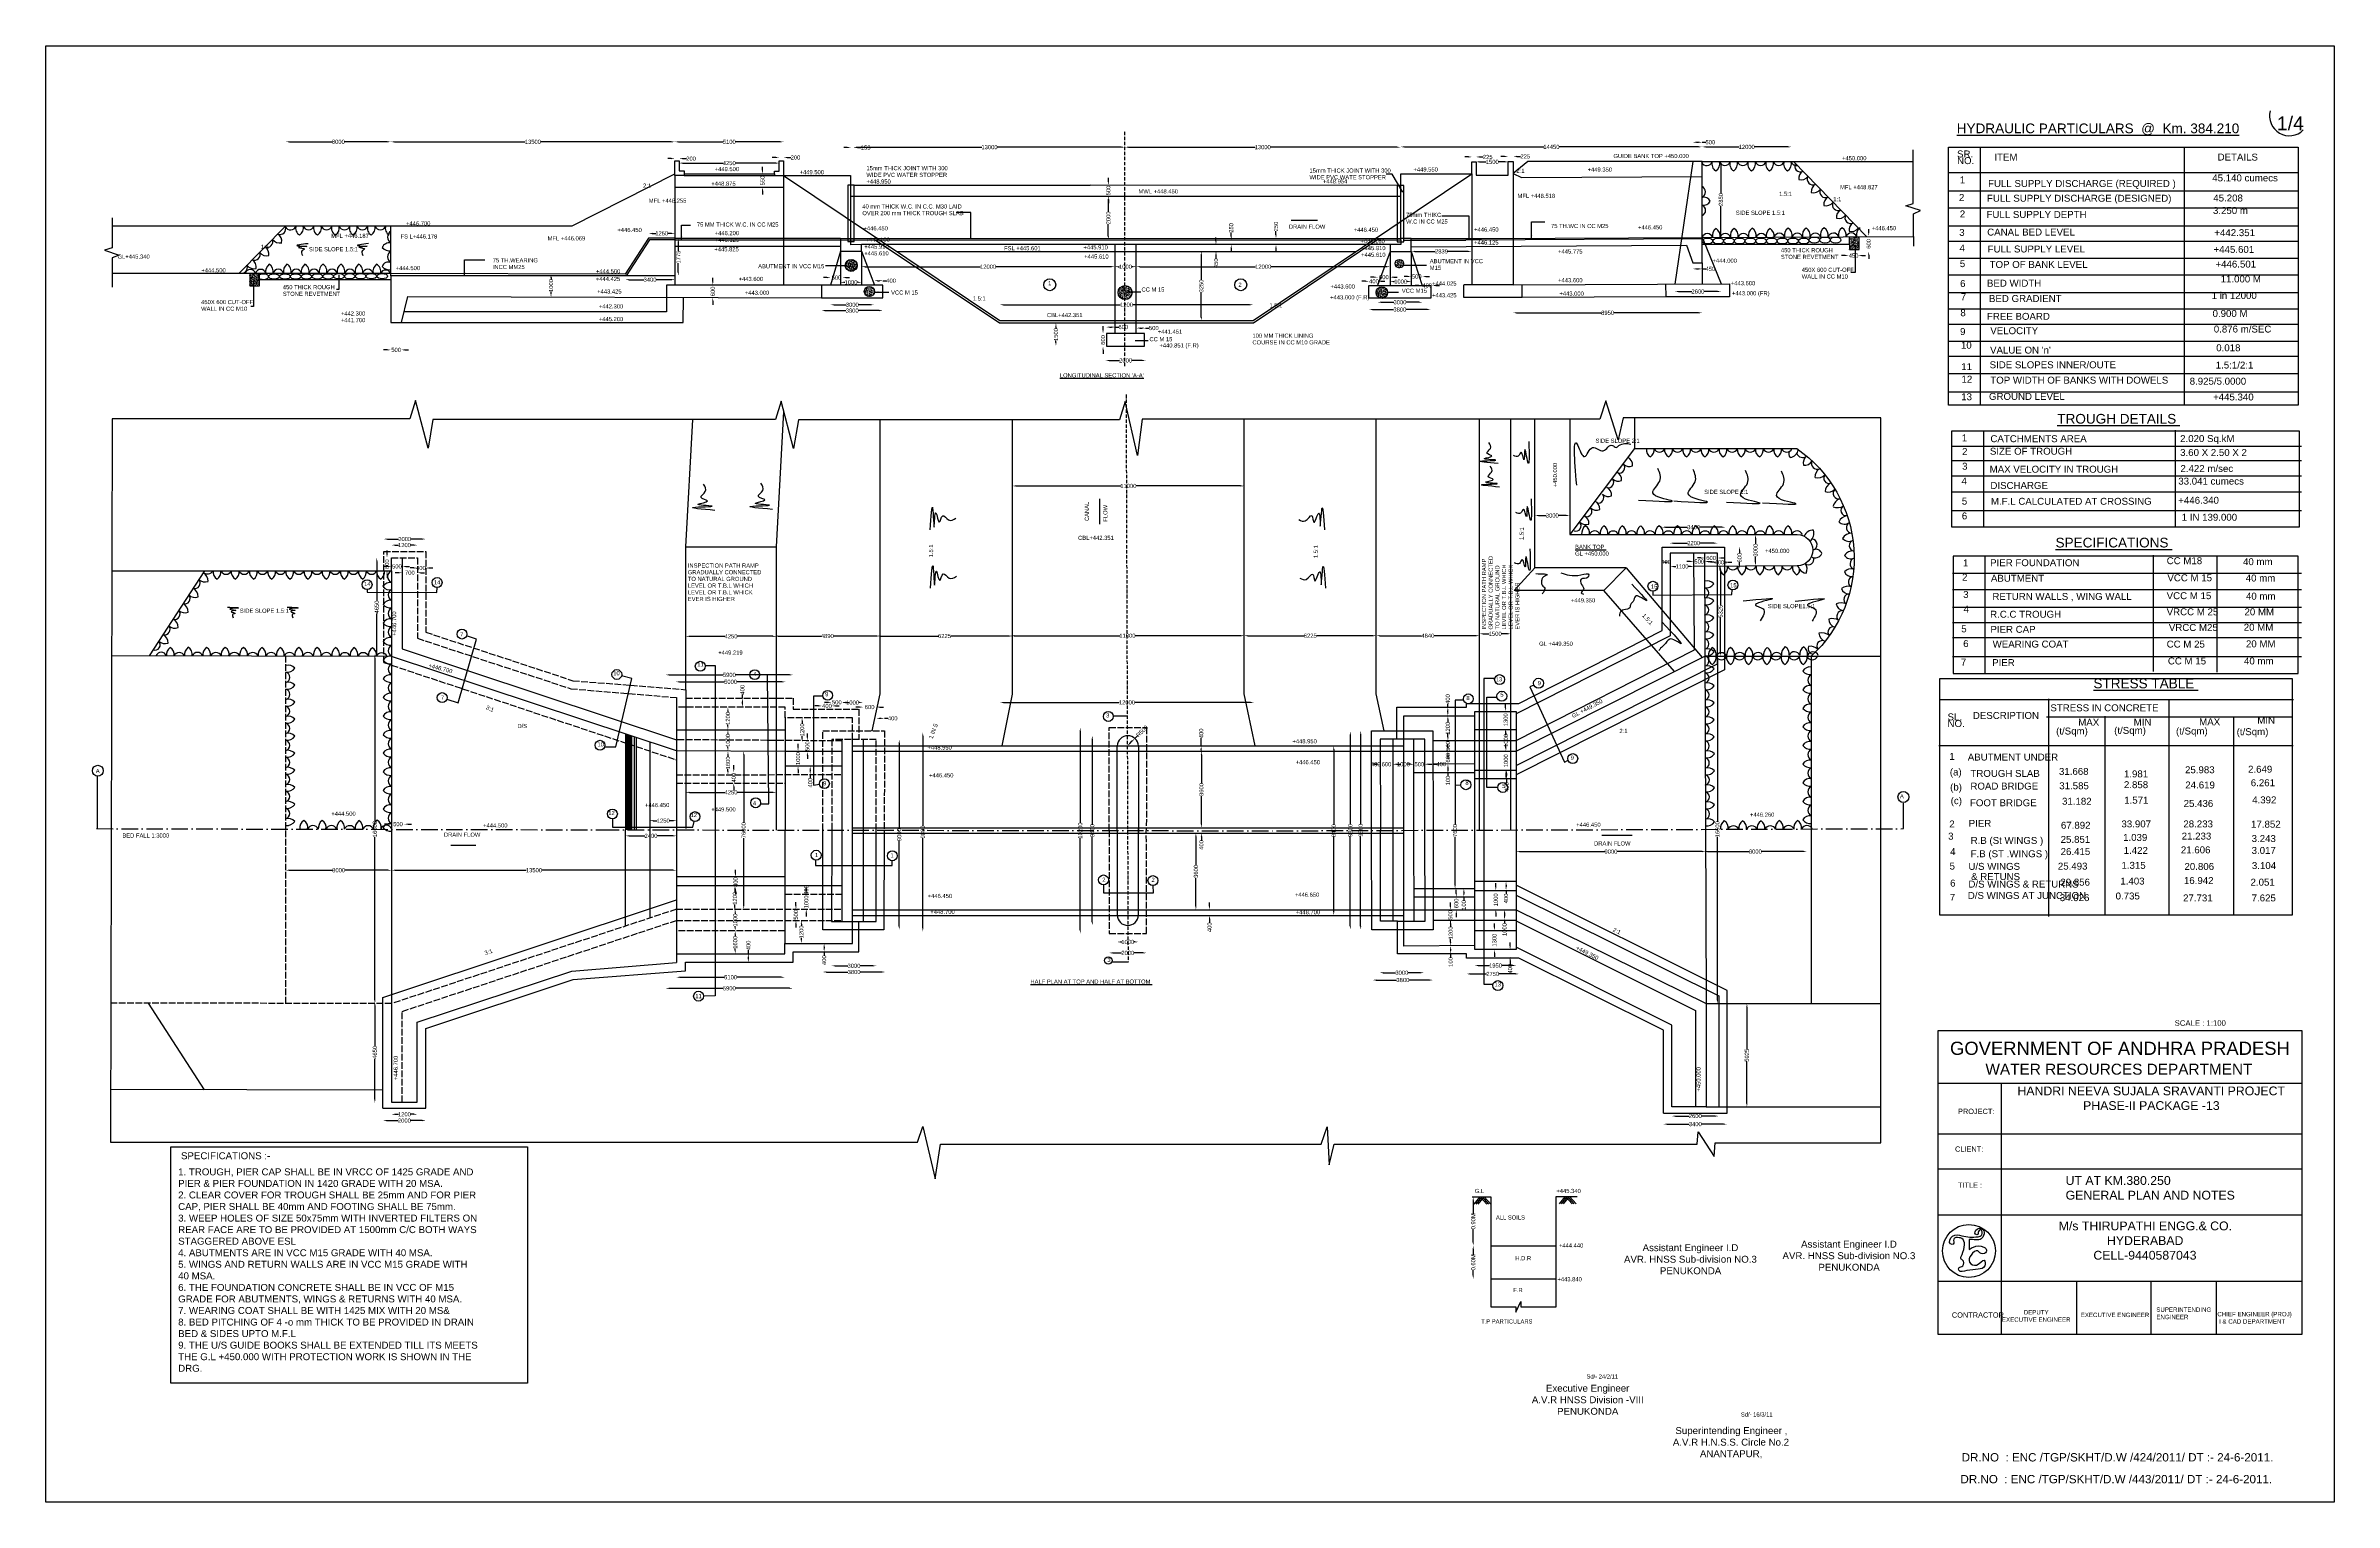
# Model space of a CAD drawing. Header units: millimetres. Extents: x 5757556 to 5765813, y 20979447 to 20984701.
import ezdxf

# ---------------------------------------------------------------- set-up
doc = ezdxf.new("R2010")
doc.units = ezdxf.units.MM
doc.header["$MEASUREMENT"] = 0
doc.linetypes.add('ACAD_ISO02W100', pattern=[15, 12, -3])
doc.linetypes.add('ACAD_ISO10W100', pattern=[18, 12, -3, 0, -3])
for name, color, linetype in [('DIMENSIONS', 7, 'Continuous'), ('DRAWING', 7, 'Continuous'), ('TEXT', 7, 'Continuous')]:
    doc.layers.add(name, color=color, linetype=linetype)
doc.styles.get("Standard").update_dxf_attribs({"font": 'arial.ttf', "height": 15})
doc.dimstyles.get("Standard").update_dxf_attribs({"dimtxt": 15, "dimasz": 13, "dimexe": 0.18, "dimexo": 0.0625, "dimgap": 0.09, "dimtad": 0, "dimdec": 0, "dimzin": 0, "dimdsep": 46, "dimtxsty": 'Standard', "dimcen": 0.09, "dimse1": 1, "dimse2": 1, "dimadec": 0, "dimazin": 0, "dimtfac": 1, "dimtdec": 0, "dimtofl": 0, "dimtmove": 0, "dimatfit": 3, "dimfxl": 1, "dimtolj": 1, "dimtzin": 0, "dimarcsym": 0})
pattern_1 = [(50, (0, 0), (7.172601826, -0.6275213498), [0.75, -8.25]), (355, (0, 0), (-1.3875133361, 7.521921337), [0.6, -6.6]), (100.4514, (0.598, -0.052), (5.7850938171, 6.8943954206), [0.6374019, -7.01142112]), (46.1842, (0, 2), (10.6724104863, -1.6551901433), [1.125, -12.375]), (96.6356, (0.889, 1.862), (9.3466270555, 9.741178709), [0.95610288, -10.51713]), (351.1842, (0, 2), (9.3466194513, 9.741186009), [0.9, -9.9]), (21, (1, 1.5), (5.9690705212, -4.0261889067), [0.75, -8.25]), (326, (1, 1.5), (2.4331533192, 7.2515004505), [0.6, -6.6]), (71.4514, (1.4974, 1.1645), (8.4022262858, 3.225304967), [0.6374019, -7.01142112]), (37.5, (0, 0), (0.12159855317, 3.3289385383), [0, -6.52, 0, -6.7, 0, -6.625]), (7.5, (0, 0), (2.6306953744, 3.9441171188), [0, -3.82, 0, -6.37, 0, -2.525]), (327.5, (-2.23, 0), (5.33822436172, -0.22554871734), [0, -2.5, 0, -7.8, 0, -10.35]), (317.5, (-3.23, 0), (5.8318616934, 1.0010498233), [0, -3.25, 0, -5.18, 0, -7.35])]

# ---------------------------------------------------------------- blocks, each defined once
blk = doc.blocks.new('*D4')
at = {"layer": 'Defpoints', "color": 0, "transparency": 16777216}
for p in [(5758801.3, 20984354.3), (5758422.3, 20984050.7), (5758801.3, 20984050.7)]:
    blk.add_point(p, dxfattribs=at)
at = {"layer": 'DIMENSIONS', "color": 0, "lineweight": -2, "transparency": 16777216}
for p, q in [((5758435.3, 20984354.3), (5758589.3, 20984354.3)), ((5758788.3, 20984354.3), (5758634.3, 20984354.3))]:
    blk.add_line(p, q, dxfattribs=at)
at = {"layer": 'DIMENSIONS', "color": 0, "transparency": 16777216}
for points in [[(5758435.3, 20984356.5), (5758435.3, 20984352.1), (5758422.3, 20984354.3)], [(5758788.3, 20984356.5), (5758788.3, 20984352.1), (5758801.3, 20984354.3)]]:
    blk.add_solid(points, dxfattribs=at)
at = {"layer": 'DIMENSIONS', "color": 0, "transparency": 16777216, "insert": (5758611.8, 20984354.3), "char_height": 15, "attachment_point": 5}
blk.add_mtext('\\A1;8000', dxfattribs=at)
blk = doc.blocks.new('*D5')
at = {"layer": 'Defpoints', "color": 0, "transparency": 16777216}
for p in [(5759826.2, 20984354.2), (5759826.2, 20984232.9), (5758801.3, 20984050.7)]:
    blk.add_point(p, dxfattribs=at)
at = {"layer": 'DIMENSIONS', "color": 0, "lineweight": -2, "transparency": 16777216}
for p, q in [((5758814.3, 20984354.2), (5759286.2, 20984354.2)), ((5759813.2, 20984354.2), (5759341.3, 20984354.2))]:
    blk.add_line(p, q, dxfattribs=at)
at = {"layer": 'DIMENSIONS', "color": 0, "transparency": 16777216}
for points in [[(5758814.3, 20984356.3), (5758814.3, 20984352), (5758801.3, 20984354.2)], [(5759813.2, 20984356.3), (5759813.2, 20984352), (5759826.2, 20984354.2)]]:
    blk.add_solid(points, dxfattribs=at)
at = {"layer": 'DIMENSIONS', "color": 0, "transparency": 16777216, "insert": (5759313.7, 20984354.2), "char_height": 15, "attachment_point": 5}
blk.add_mtext('\\A1;13500', dxfattribs=at)
blk = doc.blocks.new('*D6')
at = {"layer": 'Defpoints', "color": 0, "transparency": 16777216}
for p in [(5760218.6, 20984354.2), (5759826.2, 20984232.9), (5760218.6, 20984232.9)]:
    blk.add_point(p, dxfattribs=at)
at = {"layer": 'DIMENSIONS', "color": 0, "lineweight": -2, "transparency": 16777216}
for p, q in [((5759839.2, 20984354.2), (5759999.9, 20984354.2)), ((5760205.6, 20984354.2), (5760044.8, 20984354.2))]:
    blk.add_line(p, q, dxfattribs=at)
at = {"layer": 'DIMENSIONS', "color": 0, "transparency": 16777216}
for points in [[(5759839.2, 20984356.3), (5759839.2, 20984352), (5759826.2, 20984354.2)], [(5760205.6, 20984356.3), (5760205.6, 20984352), (5760218.6, 20984354.2)]]:
    blk.add_solid(points, dxfattribs=at)
at = {"layer": 'DIMENSIONS', "color": 0, "transparency": 16777216, "insert": (5760022.4, 20984354.2), "char_height": 15, "attachment_point": 5}
blk.add_mtext('\\A1;5100', dxfattribs=at)
blk = doc.blocks.new('*D7')
at = {"layer": 'Defpoints', "color": 0, "transparency": 16777216}
for p in [(5759826.2, 20984286.2), (5759841.7, 20984293.6), (5759841.7, 20984286.2)]:
    blk.add_point(p, dxfattribs=at)
at = {"layer": 'DIMENSIONS', "color": 0, "lineweight": -2, "transparency": 16777216}
for p, q in [((5759813.2, 20984293.6), (5759800.2, 20984293.6)), ((5759854.7, 20984293.6), (5759867.7, 20984293.6))]:
    blk.add_line(p, q, dxfattribs=at)
at = {"layer": 'DIMENSIONS', "color": 0, "transparency": 16777216}
for points in [[(5759813.2, 20984295.8), (5759813.2, 20984291.5), (5759826.2, 20984293.6)], [(5759854.7, 20984295.8), (5759854.7, 20984291.5), (5759841.7, 20984293.6)]]:
    blk.add_solid(points, dxfattribs=at)
at = {"layer": 'DIMENSIONS', "color": 0, "transparency": 16777216, "insert": (5759884.5, 20984293.6), "char_height": 15, "attachment_point": 5}
blk.add_mtext('\\A1;200', dxfattribs=at)
blk = doc.blocks.new('*D8')
at = {"layer": 'Defpoints', "color": 0, "transparency": 16777216}
for p in [(5760202.8, 20984277.5), (5759841.7, 20984249.2), (5760202.8, 20984249.2)]:
    blk.add_point(p, dxfattribs=at)
at = {"layer": 'DIMENSIONS', "color": 0, "lineweight": -2, "transparency": 16777216}
for p, q in [((5759854.7, 20984277.5), (5759999.5, 20984277.5)), ((5760189.8, 20984277.5), (5760045, 20984277.5))]:
    blk.add_line(p, q, dxfattribs=at)
at = {"layer": 'DIMENSIONS', "color": 0, "transparency": 16777216}
for points in [[(5759854.7, 20984279.7), (5759854.7, 20984275.3), (5759841.7, 20984277.5)], [(5760189.8, 20984279.7), (5760189.8, 20984275.3), (5760202.8, 20984277.5)]]:
    blk.add_solid(points, dxfattribs=at)
at = {"layer": 'DIMENSIONS', "color": 0, "transparency": 16777216, "insert": (5760022.2, 20984277.5), "char_height": 15, "attachment_point": 5}
blk.add_mtext('\\A1;4250', dxfattribs=at)
blk = doc.blocks.new('*D9')
at = {"layer": 'Defpoints', "color": 0, "transparency": 16777216}
for p in [(5760202.8, 20984285.5), (5760218.6, 20984297.6), (5760218.6, 20984285.5)]:
    blk.add_point(p, dxfattribs=at)
at = {"layer": 'DIMENSIONS', "color": 0, "lineweight": -2, "transparency": 16777216}
for p, q in [((5760189.8, 20984297.6), (5760176.8, 20984297.6)), ((5760231.6, 20984297.6), (5760244.6, 20984297.6))]:
    blk.add_line(p, q, dxfattribs=at)
at = {"layer": 'DIMENSIONS', "color": 0, "transparency": 16777216}
for points in [[(5760189.8, 20984299.8), (5760189.8, 20984295.5), (5760202.8, 20984297.6)], [(5760231.6, 20984299.8), (5760231.6, 20984295.5), (5760218.6, 20984297.6)]]:
    blk.add_solid(points, dxfattribs=at)
at = {"layer": 'DIMENSIONS', "color": 0, "transparency": 16777216, "insert": (5760261.3, 20984297.6), "char_height": 15, "attachment_point": 5}
blk.add_mtext('\\A1;200', dxfattribs=at)
blk = doc.blocks.new('*D10')
at = {"layer": 'Defpoints', "color": 0, "transparency": 16777216}
for p in [(5760142.1, 20984238.5), (5760142.1, 20984190.6), (5760142.1, 20984190.6)]:
    blk.add_point(p, dxfattribs=at)
at = {"layer": 'DIMENSIONS', "color": 0, "lineweight": -2, "transparency": 16777216}
for p, q in [((5760142.1, 20984251.5), (5760142.1, 20984264.5)), ((5760142.1, 20984177.6), (5760142.1, 20984164.6))]:
    blk.add_line(p, q, dxfattribs=at)
at = {"layer": 'DIMENSIONS', "color": 0, "transparency": 16777216}
for points in [[(5760139.9, 20984251.5), (5760144.3, 20984251.5), (5760142.1, 20984238.5)], [(5760139.9, 20984177.6), (5760144.3, 20984177.6), (5760142.1, 20984190.6)]]:
    blk.add_solid(points, dxfattribs=at)
at = {"layer": 'DIMENSIONS', "color": 0, "transparency": 16777216, "insert": (5760142.1, 20984214.5), "char_height": 15, "attachment_point": 5, "rotation": 90}
blk.add_mtext('\\A1;550', dxfattribs=at)
blk = doc.blocks.new('*D11')
at = {"layer": 'Defpoints', "color": 0, "transparency": 16777216}
for p in [(5760472.5, 20984333.6), (5760461.2, 20984198.3), (5760472.5, 20984198.3)]:
    blk.add_point(p, dxfattribs=at)
at = {"layer": 'DIMENSIONS', "color": 0, "lineweight": -2, "transparency": 16777216}
for p, q in [((5760448.2, 20984333.6), (5760435.2, 20984333.6)), ((5760485.5, 20984333.6), (5760498.5, 20984333.6))]:
    blk.add_line(p, q, dxfattribs=at)
at = {"layer": 'DIMENSIONS', "color": 0, "transparency": 16777216}
for points in [[(5760448.2, 20984335.8), (5760448.2, 20984331.5), (5760461.2, 20984333.6)], [(5760485.5, 20984335.8), (5760485.5, 20984331.5), (5760472.5, 20984333.6)]]:
    blk.add_solid(points, dxfattribs=at)
at = {"layer": 'DIMENSIONS', "color": 0, "transparency": 16777216, "insert": (5760514.5, 20984333.6), "char_height": 15, "attachment_point": 5}
blk.add_mtext('\\A1;153', dxfattribs=at)
blk = doc.blocks.new('*D12')
at = {"layer": 'Defpoints', "color": 0, "transparency": 16777216}
for p in [(5761450, 20984335), (5760472.5, 20984198.3), (5761450, 20984198.3)]:
    blk.add_point(p, dxfattribs=at)
at = {"layer": 'DIMENSIONS', "color": 0, "lineweight": -2, "transparency": 16777216}
for p, q in [((5760485.5, 20984335), (5760933.7, 20984335)), ((5761437, 20984335), (5760988.8, 20984335))]:
    blk.add_line(p, q, dxfattribs=at)
at = {"layer": 'DIMENSIONS', "color": 0, "transparency": 16777216}
for points in [[(5760485.5, 20984337.1), (5760485.5, 20984332.8), (5760472.5, 20984335)], [(5761437, 20984337.1), (5761437, 20984332.8), (5761450, 20984335)]]:
    blk.add_solid(points, dxfattribs=at)
at = {"layer": 'DIMENSIONS', "color": 0, "transparency": 16777216, "insert": (5760961.3, 20984335), "char_height": 15, "attachment_point": 5}
blk.add_mtext('\\A1;13000', dxfattribs=at)
blk = doc.blocks.new('*D13')
at = {"layer": 'Defpoints', "color": 0, "transparency": 16777216}
for p in [(5762444.3, 20984335), (5762444.3, 20984196.9), (5761450, 20984158.7)]:
    blk.add_point(p, dxfattribs=at)
at = {"layer": 'DIMENSIONS', "color": 0, "lineweight": -2, "transparency": 16777216}
for p, q in [((5761463, 20984335), (5761919.6, 20984335)), ((5762431.3, 20984335), (5761974.7, 20984335))]:
    blk.add_line(p, q, dxfattribs=at)
at = {"layer": 'DIMENSIONS', "color": 0, "transparency": 16777216}
for points in [[(5761463, 20984337.1), (5761463, 20984332.8), (5761450, 20984335)], [(5762431.3, 20984337.1), (5762431.3, 20984332.8), (5762444.3, 20984335)]]:
    blk.add_solid(points, dxfattribs=at)
at = {"layer": 'DIMENSIONS', "color": 0, "transparency": 16777216, "insert": (5761947.1, 20984335), "char_height": 15, "attachment_point": 5}
blk.add_mtext('\\A1;13000', dxfattribs=at)
blk = doc.blocks.new('*D14')
at = {"layer": 'Defpoints', "color": 0, "transparency": 16777216}
for p in [(5763532.6, 20984336), (5762445.3, 20984224.2), (5763532.6, 20984229.6)]:
    blk.add_point(p, dxfattribs=at)
at = {"layer": 'DIMENSIONS', "color": 0, "lineweight": -2, "transparency": 16777216}
for p, q in [((5762458.3, 20984336), (5762961.3, 20984336)), ((5763519.6, 20984336), (5763016.5, 20984336))]:
    blk.add_line(p, q, dxfattribs=at)
at = {"layer": 'DIMENSIONS', "color": 0, "transparency": 16777216}
for points in [[(5762458.3, 20984338.2), (5762458.3, 20984333.9), (5762445.3, 20984336)], [(5763519.6, 20984338.2), (5763519.6, 20984333.9), (5763532.6, 20984336)]]:
    blk.add_solid(points, dxfattribs=at)
at = {"layer": 'DIMENSIONS', "color": 0, "transparency": 16777216, "insert": (5762988.9, 20984336), "char_height": 15, "attachment_point": 5}
blk.add_mtext('\\A1;14450', dxfattribs=at)
blk = doc.blocks.new('*D15')
at = {"layer": 'Defpoints', "color": 0, "transparency": 16777216}
for p in [(5763532.6, 20984352.8), (5763499.4, 20984282.8), (5763532.6, 20984282.8)]:
    blk.add_point(p, dxfattribs=at)
at = {"layer": 'DIMENSIONS', "color": 0, "lineweight": -2, "transparency": 16777216}
for p, q in [((5763512.4, 20984352.8), (5763519.6, 20984352.8)), ((5763532.6, 20984352.8), (5763545.6, 20984352.8))]:
    blk.add_line(p, q, dxfattribs=at)
at = {"layer": 'DIMENSIONS', "color": 0, "transparency": 16777216}
for points in [[(5763512.4, 20984354.9), (5763512.4, 20984350.6), (5763499.4, 20984352.8)], [(5763519.6, 20984354.9), (5763519.6, 20984350.6), (5763532.6, 20984352.8)]]:
    blk.add_solid(points, dxfattribs=at)
at = {"layer": 'DIMENSIONS', "color": 0, "transparency": 16777216, "insert": (5763562.2, 20984352.8), "char_height": 15, "attachment_point": 5}
blk.add_mtext('\\A1;500', dxfattribs=at)
blk = doc.blocks.new('*D16')
at = {"layer": 'Defpoints', "color": 0, "transparency": 16777216}
for p in [(5763532.6, 20984282.8), (5763854.5, 20984336), (5763854.5, 20984282.8)]:
    blk.add_point(p, dxfattribs=at)
at = {"layer": 'DIMENSIONS', "color": 0, "lineweight": -2, "transparency": 16777216}
for p, q in [((5763545.6, 20984336), (5763665.9, 20984336)), ((5763841.5, 20984336), (5763721.1, 20984336))]:
    blk.add_line(p, q, dxfattribs=at)
at = {"layer": 'DIMENSIONS', "color": 0, "transparency": 16777216}
for points in [[(5763545.6, 20984338.2), (5763545.6, 20984333.9), (5763532.6, 20984336)], [(5763841.5, 20984338.2), (5763841.5, 20984333.9), (5763854.5, 20984336)]]:
    blk.add_solid(points, dxfattribs=at)
at = {"layer": 'DIMENSIONS', "color": 0, "transparency": 16777216, "insert": (5763693.5, 20984336), "char_height": 15, "attachment_point": 5}
blk.add_mtext('\\A1;12000', dxfattribs=at)
blk = doc.blocks.new('*D17')
at = {"layer": 'Defpoints', "color": 0, "transparency": 16777216}
for p in [(5763642.1, 20984282.8), (5763600.5, 20984009.6), (5763643.4, 20984009.6)]:
    blk.add_point(p, dxfattribs=at)
at = {"layer": 'DIMENSIONS', "color": 0, "lineweight": -2, "transparency": 16777216}
for p, q in [((5763600.5, 20984269.8), (5763600.5, 20984168.8)), ((5763600.5, 20984022.6), (5763600.5, 20984123.6))]:
    blk.add_line(p, q, dxfattribs=at)
at = {"layer": 'DIMENSIONS', "color": 0, "transparency": 16777216}
for points in [[(5763598.3, 20984269.8), (5763602.6, 20984269.8), (5763600.5, 20984282.8)], [(5763598.3, 20984022.6), (5763602.6, 20984022.6), (5763600.5, 20984009.6)]]:
    blk.add_solid(points, dxfattribs=at)
at = {"layer": 'DIMENSIONS', "color": 0, "transparency": 16777216, "insert": (5763600.5, 20984146.2), "char_height": 15, "attachment_point": 5, "rotation": 90}
blk.add_mtext('\\A1;2850', dxfattribs=at)
blk = doc.blocks.new('*D18')
at = {"layer": 'Defpoints', "color": 0, "transparency": 16777216}
for p in [(5763434, 20983840.8), (5763601.2, 20983841.6), (5763601.2, 20983814.2)]:
    blk.add_point(p, dxfattribs=at)
at = {"layer": 'DIMENSIONS', "color": 0, "lineweight": -2, "transparency": 16777216}
for p, q in [((5763447, 20983814.2), (5763495, 20983814.2)), ((5763588.2, 20983814.2), (5763540.2, 20983814.2))]:
    blk.add_line(p, q, dxfattribs=at)
at = {"layer": 'DIMENSIONS', "color": 0, "transparency": 16777216}
for points in [[(5763447, 20983816.4), (5763447, 20983812.1), (5763434, 20983814.2)], [(5763588.2, 20983816.4), (5763588.2, 20983812.1), (5763601.2, 20983814.2)]]:
    blk.add_solid(points, dxfattribs=at)
at = {"layer": 'DIMENSIONS', "color": 0, "transparency": 16777216, "insert": (5763517.6, 20983814.2), "char_height": 15, "attachment_point": 5}
blk.add_mtext('\\A1;2600', dxfattribs=at)
blk = doc.blocks.new('*D19')
at = {"layer": 'Defpoints', "color": 0, "transparency": 16777216}
for p in [(5763498.9, 20983918), (5763532.6, 20983918), (5763532.6, 20983895.8)]:
    blk.add_point(p, dxfattribs=at)
at = {"layer": 'DIMENSIONS', "color": 0, "lineweight": -2, "transparency": 16777216}
for p, q in [((5763511.9, 20983895.8), (5763519.6, 20983895.8)), ((5763532.6, 20983895.8), (5763545.6, 20983895.8))]:
    blk.add_line(p, q, dxfattribs=at)
at = {"layer": 'DIMENSIONS', "color": 0, "transparency": 16777216}
for points in [[(5763511.9, 20983898), (5763511.9, 20983893.6), (5763498.9, 20983895.8)], [(5763519.6, 20983898), (5763519.6, 20983893.6), (5763532.6, 20983895.8)]]:
    blk.add_solid(points, dxfattribs=at)
at = {"layer": 'DIMENSIONS', "color": 0, "transparency": 16777216, "insert": (5763562.5, 20983895.8), "char_height": 15, "attachment_point": 5}
blk.add_mtext('\\A1;450', dxfattribs=at)
blk = doc.blocks.new('*D20')
at = {"layer": 'Defpoints', "color": 0, "transparency": 16777216}
for p in [(5762850.5, 20983838.2), (5763532.9, 20983841.3), (5763532.9, 20983737.5)]:
    blk.add_point(p, dxfattribs=at)
at = {"layer": 'DIMENSIONS', "color": 0, "lineweight": -2, "transparency": 16777216}
for p, q in [((5762863.5, 20983737.5), (5763169.3, 20983737.5)), ((5763519.9, 20983737.5), (5763214.2, 20983737.5))]:
    blk.add_line(p, q, dxfattribs=at)
at = {"layer": 'DIMENSIONS', "color": 0, "transparency": 16777216}
for points in [[(5762863.5, 20983739.7), (5762863.5, 20983735.4), (5762850.5, 20983737.5)], [(5763519.9, 20983739.7), (5763519.9, 20983735.4), (5763532.9, 20983737.5)]]:
    blk.add_solid(points, dxfattribs=at)
at = {"layer": 'DIMENSIONS', "color": 0, "transparency": 16777216, "insert": (5763191.7, 20983737.5), "char_height": 15, "attachment_point": 5}
blk.add_mtext('\\A1;8950', dxfattribs=at)
blk = doc.blocks.new('*D21')
at = {"layer": 'Defpoints', "color": 0, "transparency": 16777216}
for p in [(5762361.7, 20983836), (5762523, 20983836), (5762523, 20983775.7)]:
    blk.add_point(p, dxfattribs=at)
at = {"layer": 'DIMENSIONS', "color": 0, "lineweight": -2, "transparency": 16777216}
for p, q in [((5762374.7, 20983775.7), (5762419.9, 20983775.7)), ((5762510, 20983775.7), (5762464.8, 20983775.7))]:
    blk.add_line(p, q, dxfattribs=at)
at = {"layer": 'DIMENSIONS', "color": 0, "transparency": 16777216}
for points in [[(5762374.7, 20983777.8), (5762374.7, 20983773.5), (5762361.7, 20983775.7)], [(5762510, 20983777.8), (5762510, 20983773.5), (5762523, 20983775.7)]]:
    blk.add_solid(points, dxfattribs=at)
at = {"layer": 'DIMENSIONS', "color": 0, "transparency": 16777216, "insert": (5762442.4, 20983775.7), "char_height": 15, "attachment_point": 5}
blk.add_mtext('\\A1;3000', dxfattribs=at)
blk = doc.blocks.new('*D22')
at = {"layer": 'Defpoints', "color": 0, "transparency": 16777216}
for p in [(5762330.6, 20983790.6), (5762553.3, 20983790.6), (5762553.3, 20983749.2)]:
    blk.add_point(p, dxfattribs=at)
at = {"layer": 'DIMENSIONS', "color": 0, "lineweight": -2, "transparency": 16777216}
for p, q in [((5762343.6, 20983749.2), (5762419.5, 20983749.2)), ((5762540.3, 20983749.2), (5762464.4, 20983749.2))]:
    blk.add_line(p, q, dxfattribs=at)
at = {"layer": 'DIMENSIONS', "color": 0, "transparency": 16777216}
for points in [[(5762343.6, 20983751.4), (5762343.6, 20983747.1), (5762330.6, 20983749.2)], [(5762540.3, 20983751.4), (5762540.3, 20983747.1), (5762553.3, 20983749.2)]]:
    blk.add_solid(points, dxfattribs=at)
at = {"layer": 'DIMENSIONS', "color": 0, "transparency": 16777216, "insert": (5762442, 20983749.2), "char_height": 15, "attachment_point": 5}
blk.add_mtext('\\A1;3800', dxfattribs=at)
blk = doc.blocks.new('*D23')
at = {"layer": 'Defpoints', "color": 0, "transparency": 16777216}
for p in [(5762361.7, 20983851.2), (5762330.6, 20983836), (5762361.7, 20983836)]:
    blk.add_point(p, dxfattribs=at)
at = {"layer": 'DIMENSIONS', "color": 0, "lineweight": -2, "transparency": 16777216}
for p, q in [((5762317.6, 20983851.2), (5762304.6, 20983851.2)), ((5762374.7, 20983851.2), (5762387.7, 20983851.2))]:
    blk.add_line(p, q, dxfattribs=at)
at = {"layer": 'DIMENSIONS', "color": 0, "transparency": 16777216}
for points in [[(5762317.6, 20983853.3), (5762317.6, 20983849), (5762330.6, 20983851.2)], [(5762374.7, 20983853.3), (5762374.7, 20983849), (5762361.7, 20983851.2)]]:
    blk.add_solid(points, dxfattribs=at)
at = {"layer": 'DIMENSIONS', "color": 0, "transparency": 16777216, "insert": (5762348.7, 20983851.2), "char_height": 15, "attachment_point": 5}
blk.add_mtext('\\A1;400', dxfattribs=at)
blk = doc.blocks.new('*D24')
at = {"layer": 'Defpoints', "color": 0, "transparency": 16777216}
for p in [(5762406.7, 20983866.1), (5762361.7, 20983836), (5762406.7, 20983836)]:
    blk.add_point(p, dxfattribs=at)
at = {"layer": 'DIMENSIONS', "color": 0, "lineweight": -2, "transparency": 16777216}
for p, q in [((5762348.7, 20983866.1), (5762335.7, 20983866.1)), ((5762419.7, 20983866.1), (5762432.7, 20983866.1))]:
    blk.add_line(p, q, dxfattribs=at)
at = {"layer": 'DIMENSIONS', "color": 0, "transparency": 16777216}
for points in [[(5762348.7, 20983868.3), (5762348.7, 20983863.9), (5762361.7, 20983866.1)], [(5762419.7, 20983868.3), (5762419.7, 20983863.9), (5762406.7, 20983866.1)]]:
    blk.add_solid(points, dxfattribs=at)
at = {"layer": 'DIMENSIONS', "color": 0, "transparency": 16777216, "insert": (5762384.2, 20983866.1), "char_height": 15, "attachment_point": 5}
blk.add_mtext('\\A1;600', dxfattribs=at)
blk = doc.blocks.new('*D25')
at = {"layer": 'Defpoints', "color": 0, "transparency": 16777216}
for p in [(5762483.1, 20983850), (5762406.7, 20983836), (5762483.1, 20983836)]:
    blk.add_point(p, dxfattribs=at)
at = {"layer": 'DIMENSIONS', "color": 0, "lineweight": -2, "transparency": 16777216}
for p, q in [((5762419.7, 20983850), (5762423.1, 20983850)), ((5762470.1, 20983850), (5762466.6, 20983850))]:
    blk.add_line(p, q, dxfattribs=at)
at = {"layer": 'DIMENSIONS', "color": 0, "transparency": 16777216}
for points in [[(5762419.7, 20983852.2), (5762419.7, 20983847.8), (5762406.7, 20983850)], [(5762470.1, 20983852.2), (5762470.1, 20983847.8), (5762483.1, 20983850)]]:
    blk.add_solid(points, dxfattribs=at)
at = {"layer": 'DIMENSIONS', "color": 0, "transparency": 16777216, "insert": (5762444.9, 20983850), "char_height": 15, "attachment_point": 5}
blk.add_mtext('\\A1;1000', dxfattribs=at)
blk = doc.blocks.new('*D26')
at = {"layer": 'Defpoints', "color": 0, "transparency": 16777216}
for p in [(5762523, 20983868.3), (5762483.1, 20983836), (5762523, 20983836)]:
    blk.add_point(p, dxfattribs=at)
at = {"layer": 'DIMENSIONS', "color": 0, "lineweight": -2, "transparency": 16777216}
for p, q in [((5762470.1, 20983868.3), (5762457.1, 20983868.3)), ((5762536, 20983868.3), (5762549, 20983868.3))]:
    blk.add_line(p, q, dxfattribs=at)
at = {"layer": 'DIMENSIONS', "color": 0, "transparency": 16777216}
for points in [[(5762470.1, 20983870.5), (5762470.1, 20983866.2), (5762483.1, 20983868.3)], [(5762536, 20983870.5), (5762536, 20983866.2), (5762523, 20983868.3)]]:
    blk.add_solid(points, dxfattribs=at)
at = {"layer": 'DIMENSIONS', "color": 0, "transparency": 16777216, "insert": (5762503, 20983868.3), "char_height": 15, "attachment_point": 5}
blk.add_mtext('\\A1;500', dxfattribs=at)
blk = doc.blocks.new('*D27')
at = {"layer": 'Defpoints', "color": 0, "transparency": 16777216}
for p in [(5762523, 20983836), (5762558.5, 20983836), (5762558.5, 20983836)]:
    blk.add_point(p, dxfattribs=at)
at = {"layer": 'DIMENSIONS', "color": 0, "lineweight": -2, "transparency": 16777216}
for p, q in [((5762510, 20983836), (5762497, 20983836)), ((5762571.5, 20983836), (5762584.5, 20983836))]:
    blk.add_line(p, q, dxfattribs=at)
at = {"layer": 'DIMENSIONS', "color": 0, "transparency": 16777216}
for points in [[(5762510, 20983838.2), (5762510, 20983833.8), (5762523, 20983836)], [(5762571.5, 20983838.2), (5762571.5, 20983833.8), (5762558.5, 20983836)]]:
    blk.add_solid(points, dxfattribs=at)
at = {"layer": 'DIMENSIONS', "color": 0, "transparency": 16777216, "insert": (5762540.7, 20983836), "char_height": 15, "attachment_point": 5}
blk.add_mtext('\\A1;400', dxfattribs=at)
blk = doc.blocks.new('*D28')
at = {"layer": 'Defpoints', "color": 0, "transparency": 16777216}
for p in [(5762483.1, 20983959), (5762701.3, 20983959), (5762701.3, 20983959)]:
    blk.add_point(p, dxfattribs=at)
at = {"layer": 'DIMENSIONS', "color": 0, "lineweight": -2, "transparency": 16777216}
for p, q in [((5762496.1, 20983959), (5762569.6, 20983959)), ((5762688.3, 20983959), (5762614.8, 20983959))]:
    blk.add_line(p, q, dxfattribs=at)
at = {"layer": 'DIMENSIONS', "color": 0, "transparency": 16777216}
for points in [[(5762496.1, 20983961.2), (5762496.1, 20983956.9), (5762483.1, 20983959)], [(5762688.3, 20983961.2), (5762688.3, 20983956.9), (5762701.3, 20983959)]]:
    blk.add_solid(points, dxfattribs=at)
at = {"layer": 'DIMENSIONS', "color": 0, "transparency": 16777216, "insert": (5762592.2, 20983959), "char_height": 15, "attachment_point": 5}
blk.add_mtext('\\A1;2839', dxfattribs=at)
blk = doc.blocks.new('*D29')
at = {"layer": 'Defpoints', "color": 0, "transparency": 16777216}
for p in [(5761491.1, 20983903.8), (5761491.1, 20983903.8), (5762406.7, 20983904)]:
    blk.add_point(p, dxfattribs=at)
at = {"layer": 'DIMENSIONS', "color": 0, "lineweight": -2, "transparency": 16777216}
for p, q in [((5761504.1, 20983903.8), (5761921.3, 20983903.8)), ((5762393.7, 20983903.8), (5761976.4, 20983903.8))]:
    blk.add_line(p, q, dxfattribs=at)
at = {"layer": 'DIMENSIONS', "color": 0, "transparency": 16777216}
for points in [[(5761504.1, 20983906), (5761504.1, 20983901.7), (5761491.1, 20983903.8)], [(5762393.7, 20983906), (5762393.7, 20983901.7), (5762406.7, 20983903.8)]]:
    blk.add_solid(points, dxfattribs=at)
at = {"layer": 'DIMENSIONS', "color": 0, "transparency": 16777216, "insert": (5761948.9, 20983903.8), "char_height": 15, "attachment_point": 5}
blk.add_mtext('\\A1;12000', dxfattribs=at)
blk = doc.blocks.new('*D30')
at = {"layer": 'Defpoints', "color": 0, "transparency": 16777216}
for p in [(5761413, 20983903.8), (5761413, 20983903.8), (5761491.1, 20983903.8)]:
    blk.add_point(p, dxfattribs=at)
at = {"layer": 'DIMENSIONS', "color": 0, "lineweight": -2, "transparency": 16777216}
for p, q in [((5761426, 20983903.8), (5761430.3, 20983903.8)), ((5761478.1, 20983903.8), (5761473.8, 20983903.8))]:
    blk.add_line(p, q, dxfattribs=at)
at = {"layer": 'DIMENSIONS', "color": 0, "transparency": 16777216}
for points in [[(5761426, 20983906), (5761426, 20983901.7), (5761413, 20983903.8)], [(5761478.1, 20983906), (5761478.1, 20983901.7), (5761491.1, 20983903.8)]]:
    blk.add_solid(points, dxfattribs=at)
at = {"layer": 'DIMENSIONS', "color": 0, "transparency": 16777216, "insert": (5761452, 20983903.8), "char_height": 15, "attachment_point": 5}
blk.add_mtext('\\A1;1000', dxfattribs=at)
blk = doc.blocks.new('*D31')
at = {"layer": 'Defpoints', "color": 0, "transparency": 16777216}
for p in [(5760499.8, 20983903.8), (5760499.8, 20983903.8), (5761413, 20983903.8)]:
    blk.add_point(p, dxfattribs=at)
at = {"layer": 'DIMENSIONS', "color": 0, "lineweight": -2, "transparency": 16777216}
for p, q in [((5760512.8, 20983903.8), (5760928.8, 20983903.8)), ((5761400, 20983903.8), (5760984, 20983903.8))]:
    blk.add_line(p, q, dxfattribs=at)
at = {"layer": 'DIMENSIONS', "color": 0, "transparency": 16777216}
for points in [[(5760512.8, 20983906), (5760512.8, 20983901.7), (5760499.8, 20983903.8)], [(5761400, 20983906), (5761400, 20983901.7), (5761413, 20983903.8)]]:
    blk.add_solid(points, dxfattribs=at)
at = {"layer": 'DIMENSIONS', "color": 0, "transparency": 16777216, "insert": (5760956.4, 20983903.8), "char_height": 15, "attachment_point": 5}
blk.add_mtext('\\A1;12000', dxfattribs=at)
blk = doc.blocks.new('*D32')
at = {"layer": 'Defpoints', "color": 0, "transparency": 16777216}
for p in [(5760430.4, 20983864.4), (5760387.9, 20983837.1), (5760430.4, 20983837.1)]:
    blk.add_point(p, dxfattribs=at)
at = {"layer": 'DIMENSIONS', "color": 0, "lineweight": -2, "transparency": 16777216}
for p, q in [((5760374.9, 20983864.4), (5760361.9, 20983864.4)), ((5760443.4, 20983864.4), (5760456.4, 20983864.4))]:
    blk.add_line(p, q, dxfattribs=at)
at = {"layer": 'DIMENSIONS', "color": 0, "transparency": 16777216}
for points in [[(5760374.9, 20983866.6), (5760374.9, 20983862.3), (5760387.9, 20983864.4)], [(5760443.4, 20983866.6), (5760443.4, 20983862.3), (5760430.4, 20983864.4)]]:
    blk.add_solid(points, dxfattribs=at)
at = {"layer": 'DIMENSIONS', "color": 0, "transparency": 16777216, "insert": (5760409.2, 20983864.4), "char_height": 15, "attachment_point": 5}
blk.add_mtext('\\A1;500', dxfattribs=at)
blk = doc.blocks.new('*D33')
at = {"layer": 'Defpoints', "color": 0, "transparency": 16777216}
for p in [(5760423.5, 20983837.1), (5760499.8, 20983847.5), (5760499.8, 20983837.1)]:
    blk.add_point(p, dxfattribs=at)
at = {"layer": 'DIMENSIONS', "color": 0, "lineweight": -2, "transparency": 16777216}
for p, q in [((5760436.5, 20983847.5), (5760439.9, 20983847.5)), ((5760486.8, 20983847.5), (5760483.4, 20983847.5))]:
    blk.add_line(p, q, dxfattribs=at)
at = {"layer": 'DIMENSIONS', "color": 0, "transparency": 16777216}
for points in [[(5760436.5, 20983849.7), (5760436.5, 20983845.3), (5760423.5, 20983847.5)], [(5760486.8, 20983849.7), (5760486.8, 20983845.3), (5760499.8, 20983847.5)]]:
    blk.add_solid(points, dxfattribs=at)
at = {"layer": 'DIMENSIONS', "color": 0, "transparency": 16777216, "insert": (5760461.6, 20983847.5), "char_height": 15, "attachment_point": 5}
blk.add_mtext('\\A1;1000', dxfattribs=at)
blk = doc.blocks.new('*D34')
at = {"layer": 'Defpoints', "color": 0, "transparency": 16777216}
for p in [(5760576.4, 20983853.3), (5760545.9, 20983837.1), (5760576.4, 20983837.1)]:
    blk.add_point(p, dxfattribs=at)
at = {"layer": 'DIMENSIONS', "color": 0, "lineweight": -2, "transparency": 16777216}
for p, q in [((5760558.9, 20983853.3), (5760563.4, 20983853.3)), ((5760576.4, 20983853.3), (5760589.4, 20983853.3))]:
    blk.add_line(p, q, dxfattribs=at)
at = {"layer": 'DIMENSIONS', "color": 0, "transparency": 16777216}
for points in [[(5760558.9, 20983855.5), (5760558.9, 20983851.1), (5760545.9, 20983853.3)], [(5760563.4, 20983855.5), (5760563.4, 20983851.1), (5760576.4, 20983853.3)]]:
    blk.add_solid(points, dxfattribs=at)
at = {"layer": 'DIMENSIONS', "color": 0, "transparency": 16777216, "insert": (5760606.4, 20983853.3), "char_height": 15, "attachment_point": 5}
blk.add_mtext('\\A1;400', dxfattribs=at)
blk = doc.blocks.new('*D35')
at = {"layer": 'Defpoints', "color": 0, "transparency": 16777216}
for p in [(5760387.9, 20983837.1), (5760544.4, 20983841.2), (5760544.4, 20983766.4)]:
    blk.add_point(p, dxfattribs=at)
at = {"layer": 'DIMENSIONS', "color": 0, "lineweight": -2, "transparency": 16777216}
for p, q in [((5760400.9, 20983766.4), (5760443.7, 20983766.4)), ((5760531.4, 20983766.4), (5760488.6, 20983766.4))]:
    blk.add_line(p, q, dxfattribs=at)
at = {"layer": 'DIMENSIONS', "color": 0, "transparency": 16777216}
for points in [[(5760400.9, 20983768.5), (5760400.9, 20983764.2), (5760387.9, 20983766.4)], [(5760531.4, 20983768.5), (5760531.4, 20983764.2), (5760544.4, 20983766.4)]]:
    blk.add_solid(points, dxfattribs=at)
at = {"layer": 'DIMENSIONS', "color": 0, "transparency": 16777216, "insert": (5760466.2, 20983766.4), "char_height": 15, "attachment_point": 5}
blk.add_mtext('\\A1;3000', dxfattribs=at)
blk = doc.blocks.new('*D36')
at = {"layer": 'Defpoints', "color": 0, "transparency": 16777216}
for p in [(5760355.2, 20983790.9), (5760576.4, 20983790.9), (5760576.4, 20983745.4)]:
    blk.add_point(p, dxfattribs=at)
at = {"layer": 'DIMENSIONS', "color": 0, "lineweight": -2, "transparency": 16777216}
for p, q in [((5760368.2, 20983745.4), (5760443.4, 20983745.4)), ((5760563.4, 20983745.4), (5760488.3, 20983745.4))]:
    blk.add_line(p, q, dxfattribs=at)
at = {"layer": 'DIMENSIONS', "color": 0, "transparency": 16777216}
for points in [[(5760368.2, 20983747.6), (5760368.2, 20983743.2), (5760355.2, 20983745.4)], [(5760563.4, 20983747.6), (5760563.4, 20983743.2), (5760576.4, 20983745.4)]]:
    blk.add_solid(points, dxfattribs=at)
at = {"layer": 'DIMENSIONS', "color": 0, "transparency": 16777216, "insert": (5760465.8, 20983745.4), "char_height": 15, "attachment_point": 5}
blk.add_mtext('\\A1;3800', dxfattribs=at)
blk = doc.blocks.new('*D37')
at = {"layer": 'Defpoints', "color": 0, "transparency": 16777216}
for p in [(5759962.9, 20983792.2), (5759970.6, 20983792.2), (5759970.8, 20983837.1)]:
    blk.add_point(p, dxfattribs=at)
at = {"layer": 'DIMENSIONS', "color": 0, "lineweight": -2, "transparency": 16777216}
for p, q in [((5759962.9, 20983850.1), (5759962.9, 20983863.1)), ((5759962.9, 20983779.2), (5759962.9, 20983766.2))]:
    blk.add_line(p, q, dxfattribs=at)
at = {"layer": 'DIMENSIONS', "color": 0, "transparency": 16777216}
for points in [[(5759960.7, 20983850.1), (5759965.1, 20983850.1), (5759962.9, 20983837.1)], [(5759960.7, 20983779.2), (5759965.1, 20983779.2), (5759962.9, 20983792.2)]]:
    blk.add_solid(points, dxfattribs=at)
at = {"layer": 'DIMENSIONS', "color": 0, "transparency": 16777216, "insert": (5759962.9, 20983814.7), "char_height": 15, "attachment_point": 5, "rotation": 90}
blk.add_mtext('\\A1;600', dxfattribs=at)
blk = doc.blocks.new('*D38')
at = {"layer": 'Defpoints', "color": 0, "transparency": 16777216}
for p in [(5759826.2, 20984006.5), (5759826.2, 20983870.6), (5759838.5, 20983870.6)]:
    blk.add_point(p, dxfattribs=at)
at = {"layer": 'DIMENSIONS', "color": 0, "lineweight": -2, "transparency": 16777216}
for p, q in [((5759838.5, 20983993.5), (5759838.5, 20983960.4)), ((5759838.5, 20983883.6), (5759838.5, 20983916.7))]:
    blk.add_line(p, q, dxfattribs=at)
at = {"layer": 'DIMENSIONS', "color": 0, "transparency": 16777216}
for points in [[(5759836.4, 20983993.5), (5759840.7, 20983993.5), (5759838.5, 20984006.5)], [(5759836.4, 20983883.6), (5759840.7, 20983883.6), (5759838.5, 20983870.6)]]:
    blk.add_solid(points, dxfattribs=at)
at = {"layer": 'DIMENSIONS', "color": 0, "transparency": 16777216, "insert": (5759838.5, 20983938.5), "char_height": 15, "attachment_point": 5, "rotation": 90}
blk.add_mtext('\\A1;1775', dxfattribs=at)
blk = doc.blocks.new('*D39')
at = {"layer": 'Defpoints', "color": 0, "transparency": 16777216}
for p in [(5759646.9, 20983876.8), (5759826.2, 20983876.8), (5759826.2, 20983857)]:
    blk.add_point(p, dxfattribs=at)
at = {"layer": 'DIMENSIONS', "color": 0, "lineweight": -2, "transparency": 16777216}
for p, q in [((5759659.9, 20983857), (5759714.1, 20983857)), ((5759813.2, 20983857), (5759759, 20983857))]:
    blk.add_line(p, q, dxfattribs=at)
at = {"layer": 'DIMENSIONS', "color": 0, "transparency": 16777216}
for points in [[(5759659.9, 20983859.2), (5759659.9, 20983854.9), (5759646.9, 20983857)], [(5759813.2, 20983859.2), (5759813.2, 20983854.9), (5759826.2, 20983857)]]:
    blk.add_solid(points, dxfattribs=at)
at = {"layer": 'DIMENSIONS', "color": 0, "transparency": 16777216, "insert": (5759736.5, 20983857), "char_height": 15, "attachment_point": 5}
blk.add_mtext('\\A1;3400', dxfattribs=at)
blk = doc.blocks.new('*D40')
at = {"layer": 'Defpoints', "color": 0, "transparency": 16777216}
for p in [(5759826.2, 20984024), (5759731.3, 20984006.5), (5759826.2, 20984006.5)]:
    blk.add_point(p, dxfattribs=at)
at = {"layer": 'DIMENSIONS', "color": 0, "lineweight": -2, "transparency": 16777216}
for p, q in [((5759744.3, 20984024), (5759757, 20984024)), ((5759813.2, 20984024), (5759800.5, 20984024))]:
    blk.add_line(p, q, dxfattribs=at)
at = {"layer": 'DIMENSIONS', "color": 0, "transparency": 16777216}
for points in [[(5759744.3, 20984026.2), (5759744.3, 20984021.9), (5759731.3, 20984024)], [(5759813.2, 20984026.2), (5759813.2, 20984021.9), (5759826.2, 20984024)]]:
    blk.add_solid(points, dxfattribs=at)
at = {"layer": 'DIMENSIONS', "color": 0, "transparency": 16777216, "insert": (5759778.7, 20984024), "char_height": 15, "attachment_point": 5}
blk.add_mtext('\\A1;1250', dxfattribs=at)
blk = doc.blocks.new('*D41')
at = {"layer": 'Defpoints', "color": 0, "transparency": 16777216}
for p in [(5759379.4, 20983877.7), (5759379.2, 20983794.2), (5759379.2, 20983794.2)]:
    blk.add_point(p, dxfattribs=at)
at = {"layer": 'DIMENSIONS', "color": 0, "lineweight": -2, "transparency": 16777216}
for p, q in [((5759379.2, 20983864.7), (5759379.2, 20983857.7)), ((5759379.2, 20983807.2), (5759379.2, 20983814.2))]:
    blk.add_line(p, q, dxfattribs=at)
at = {"layer": 'DIMENSIONS', "color": 0, "transparency": 16777216}
for points in [[(5759377, 20983864.7), (5759381.3, 20983864.7), (5759379.2, 20983877.7)], [(5759377, 20983807.2), (5759381.3, 20983807.2), (5759379.2, 20983794.2)]]:
    blk.add_solid(points, dxfattribs=at)
at = {"layer": 'DIMENSIONS', "color": 0, "transparency": 16777216, "insert": (5759379.2, 20983835.9), "char_height": 15, "attachment_point": 5, "rotation": 90}
blk.add_mtext('\\A1;1000', dxfattribs=at)
blk = doc.blocks.new('*D42')
at = {"layer": 'Defpoints', "color": 0, "transparency": 16777216}
for p in [(5758801.3, 20983703.1), (5758839.2, 20983703.1), (5758839.2, 20983603.7)]:
    blk.add_point(p, dxfattribs=at)
at = {"layer": 'DIMENSIONS', "color": 0, "lineweight": -2, "transparency": 16777216}
for p, q in [((5758788.3, 20983603.7), (5758775.3, 20983603.7)), ((5758852.2, 20983603.7), (5758865.2, 20983603.7))]:
    blk.add_line(p, q, dxfattribs=at)
at = {"layer": 'DIMENSIONS', "color": 0, "transparency": 16777216}
for points in [[(5758788.3, 20983605.8), (5758788.3, 20983601.5), (5758801.3, 20983603.7)], [(5758852.2, 20983605.8), (5758852.2, 20983601.5), (5758839.2, 20983603.7)]]:
    blk.add_solid(points, dxfattribs=at)
at = {"layer": 'DIMENSIONS', "color": 0, "transparency": 16777216, "insert": (5758820.3, 20983603.7), "char_height": 15, "attachment_point": 5}
blk.add_mtext('\\A1;500', dxfattribs=at)
blk = doc.blocks.new('*D43')
at = {"layer": 'Defpoints', "color": 0, "transparency": 16777216}
for p in [(5758775.6, 20982876), (5758927.2, 20982921.3), (5758927.2, 20982876)]:
    blk.add_point(p, dxfattribs=at)
at = {"layer": 'DIMENSIONS', "color": 0, "lineweight": -2, "transparency": 16777216}
for p, q in [((5758788.6, 20982921.3), (5758828.8, 20982921.3)), ((5758914.2, 20982921.3), (5758874, 20982921.3))]:
    blk.add_line(p, q, dxfattribs=at)
at = {"layer": 'DIMENSIONS', "color": 0, "transparency": 16777216}
for points in [[(5758788.6, 20982923.4), (5758788.6, 20982919.1), (5758775.6, 20982921.3)], [(5758914.2, 20982923.4), (5758914.2, 20982919.1), (5758927.2, 20982921.3)]]:
    blk.add_solid(points, dxfattribs=at)
at = {"layer": 'DIMENSIONS', "color": 0, "transparency": 16777216, "insert": (5758851.4, 20982921.3), "char_height": 15, "attachment_point": 5}
blk.add_mtext('\\A1;2000', dxfattribs=at)
blk = doc.blocks.new('*D44')
at = {"layer": 'Defpoints', "color": 0, "transparency": 16777216}
for p in [(5758896.9, 20982899.5), (5758803.8, 20982853.8), (5758896.9, 20982853.8)]:
    blk.add_point(p, dxfattribs=at)
at = {"layer": 'DIMENSIONS', "color": 0, "lineweight": -2, "transparency": 16777216}
for p, q in [((5758816.8, 20982899.5), (5758828.6, 20982899.5)), ((5758883.9, 20982899.5), (5758872.1, 20982899.5))]:
    blk.add_line(p, q, dxfattribs=at)
at = {"layer": 'DIMENSIONS', "color": 0, "transparency": 16777216}
for points in [[(5758816.8, 20982901.6), (5758816.8, 20982897.3), (5758803.8, 20982899.5)], [(5758883.9, 20982901.6), (5758883.9, 20982897.3), (5758896.9, 20982899.5)]]:
    blk.add_solid(points, dxfattribs=at)
at = {"layer": 'DIMENSIONS', "color": 0, "transparency": 16777216, "insert": (5758850.4, 20982899.5), "char_height": 15, "attachment_point": 5}
blk.add_mtext('\\A1;1200', dxfattribs=at)
blk = doc.blocks.new('*D45')
at = {"layer": 'Defpoints', "color": 0, "transparency": 16777216}
for p in [(5758787.4, 20982807.1), (5758803.8, 20982853.8), (5758803.8, 20982807.1)]:
    blk.add_point(p, dxfattribs=at)
at = {"layer": 'DIMENSIONS', "color": 0, "lineweight": -2, "transparency": 16777216}
for p, q in [((5758787.4, 20982866.8), (5758787.4, 20982879.8)), ((5758787.4, 20982794.1), (5758787.4, 20982781.1))]:
    blk.add_line(p, q, dxfattribs=at)
at = {"layer": 'DIMENSIONS', "color": 0, "transparency": 16777216}
for points in [[(5758785.3, 20982866.8), (5758789.6, 20982866.8), (5758787.4, 20982853.8)], [(5758785.3, 20982794.1), (5758789.6, 20982794.1), (5758787.4, 20982807.1)]]:
    blk.add_solid(points, dxfattribs=at)
at = {"layer": 'DIMENSIONS', "color": 0, "transparency": 16777216, "insert": (5758787.4, 20982830.5), "char_height": 15, "attachment_point": 5, "rotation": 90}
blk.add_mtext('\\A1;600', dxfattribs=at)
blk = doc.blocks.new('*D46')
at = {"layer": 'Defpoints', "color": 0, "transparency": 16777216}
for p in [(5758803.8, 20982822.5), (5758842.5, 20982822.5), (5758842.5, 20982822.5)]:
    blk.add_point(p, dxfattribs=at)
at = {"layer": 'DIMENSIONS', "color": 0, "lineweight": -2, "transparency": 16777216}
for p, q in [((5758790.8, 20982822.5), (5758777.8, 20982822.5)), ((5758855.5, 20982822.5), (5758868.5, 20982822.5))]:
    blk.add_line(p, q, dxfattribs=at)
at = {"layer": 'DIMENSIONS', "color": 0, "transparency": 16777216}
for points in [[(5758790.8, 20982824.6), (5758790.8, 20982820.3), (5758803.8, 20982822.5)], [(5758855.5, 20982824.6), (5758855.5, 20982820.3), (5758842.5, 20982822.5)]]:
    blk.add_solid(points, dxfattribs=at)
at = {"layer": 'DIMENSIONS', "color": 0, "transparency": 16777216, "insert": (5758823.2, 20982822.5), "char_height": 15, "attachment_point": 5}
blk.add_mtext('\\A1;500', dxfattribs=at)
blk = doc.blocks.new('*D47')
at = {"layer": 'Defpoints', "color": 0, "transparency": 16777216}
for p in [(5758842.5, 20982799.7), (5758896.9, 20982799.7), (5758896.9, 20982799.7)]:
    blk.add_point(p, dxfattribs=at)
at = {"layer": 'DIMENSIONS', "color": 0, "lineweight": -2, "transparency": 16777216}
for p, q in [((5758829.5, 20982799.7), (5758816.5, 20982799.7)), ((5758909.9, 20982799.7), (5758922.9, 20982799.7))]:
    blk.add_line(p, q, dxfattribs=at)
at = {"layer": 'DIMENSIONS', "color": 0, "transparency": 16777216}
for points in [[(5758829.5, 20982801.9), (5758829.5, 20982797.6), (5758842.5, 20982799.7)], [(5758909.9, 20982801.9), (5758909.9, 20982797.6), (5758896.9, 20982799.7)]]:
    blk.add_solid(points, dxfattribs=at)
at = {"layer": 'DIMENSIONS', "color": 0, "transparency": 16777216, "insert": (5758869.7, 20982799.7), "char_height": 15, "attachment_point": 5}
blk.add_mtext('\\A1;700', dxfattribs=at)
blk = doc.blocks.new('*D48')
at = {"layer": 'Defpoints', "color": 0, "transparency": 16777216}
for p in [(5758896.9, 20982814.7), (5758927.2, 20982816.9), (5758927.2, 20982814.7)]:
    blk.add_point(p, dxfattribs=at)
at = {"layer": 'DIMENSIONS', "color": 0, "lineweight": -2, "transparency": 16777216}
for p, q in [((5758883.9, 20982816.9), (5758870.9, 20982816.9)), ((5758940.2, 20982816.9), (5758953.2, 20982816.9))]:
    blk.add_line(p, q, dxfattribs=at)
at = {"layer": 'DIMENSIONS', "color": 0, "transparency": 16777216}
for points in [[(5758883.9, 20982819.1), (5758883.9, 20982814.7), (5758896.9, 20982816.9)], [(5758940.2, 20982819.1), (5758940.2, 20982814.7), (5758927.2, 20982816.9)]]:
    blk.add_solid(points, dxfattribs=at)
at = {"layer": 'DIMENSIONS', "color": 0, "transparency": 16777216, "insert": (5758909.9, 20982816.9), "char_height": 15, "attachment_point": 5}
blk.add_mtext('\\A1;400', dxfattribs=at)
blk = doc.blocks.new('*D49')
at = {"layer": 'Defpoints', "color": 0, "transparency": 16777216}
for p in [(5758803.8, 20982853.8), (5758750.5, 20982498.2), (5758803.1, 20982498.2)]:
    blk.add_point(p, dxfattribs=at)
at = {"layer": 'DIMENSIONS', "color": 0, "lineweight": -2, "transparency": 16777216}
for p, q in [((5758750.5, 20982840.8), (5758750.5, 20982698.8)), ((5758750.5, 20982511.2), (5758750.5, 20982653.2))]:
    blk.add_line(p, q, dxfattribs=at)
at = {"layer": 'DIMENSIONS', "color": 0, "transparency": 16777216}
for points in [[(5758748.3, 20982840.8), (5758752.6, 20982840.8), (5758750.5, 20982853.8)], [(5758748.3, 20982511.2), (5758752.6, 20982511.2), (5758750.5, 20982498.2)]]:
    blk.add_solid(points, dxfattribs=at)
at = {"layer": 'DIMENSIONS', "color": 0, "transparency": 16777216, "insert": (5758750.5, 20982676), "char_height": 15, "attachment_point": 5, "rotation": 90}
blk.add_mtext('\\A1;4650', dxfattribs=at)
blk = doc.blocks.new('*D50')
at = {"layer": 'Defpoints', "color": 0, "transparency": 16777216}
for p in [(5758803.8, 20981877.4), (5758850.2, 20981892.8), (5758850.2, 20981874)]:
    blk.add_point(p, dxfattribs=at)
at = {"layer": 'DIMENSIONS', "color": 0, "lineweight": -2, "transparency": 16777216}
for p, q in [((5758790.8, 20981892.8), (5758777.8, 20981892.8)), ((5758863.2, 20981892.8), (5758876.2, 20981892.8))]:
    blk.add_line(p, q, dxfattribs=at)
at = {"layer": 'DIMENSIONS', "color": 0, "transparency": 16777216}
for points in [[(5758790.8, 20981894.9), (5758790.8, 20981890.6), (5758803.8, 20981892.8)], [(5758863.2, 20981894.9), (5758863.2, 20981890.6), (5758850.2, 20981892.8)]]:
    blk.add_solid(points, dxfattribs=at)
at = {"layer": 'DIMENSIONS', "color": 0, "transparency": 16777216, "insert": (5758827, 20981892.8), "char_height": 15, "attachment_point": 5}
blk.add_mtext('\\A1;500', dxfattribs=at)
blk = doc.blocks.new('*D51')
at = {"layer": 'Defpoints', "color": 0, "transparency": 16777216}
for p in [(5758743.6, 20982504.7), (5758751.5, 20982504.7), (5758772.9, 20981245.5)]:
    blk.add_point(p, dxfattribs=at)
at = {"layer": 'DIMENSIONS', "color": 0, "lineweight": -2, "transparency": 16777216}
for p, q in [((5758743.6, 20982491.7), (5758743.6, 20981902.7)), ((5758743.6, 20981258.5), (5758743.6, 20981847.5))]:
    blk.add_line(p, q, dxfattribs=at)
at = {"layer": 'DIMENSIONS', "color": 0, "transparency": 16777216}
for points in [[(5758741.4, 20982491.7), (5758745.8, 20982491.7), (5758743.6, 20982504.7)], [(5758741.4, 20981258.5), (5758745.8, 20981258.5), (5758743.6, 20981245.5)]]:
    blk.add_solid(points, dxfattribs=at)
at = {"layer": 'DIMENSIONS', "color": 0, "transparency": 16777216, "insert": (5758743.6, 20981875.1), "char_height": 15, "attachment_point": 5, "rotation": 90}
blk.add_mtext('\\A1;16600', dxfattribs=at)
blk = doc.blocks.new('*D52')
at = {"layer": 'Defpoints', "color": 0, "transparency": 16777216}
for p in [(5758421.9, 20981709.2), (5758803.8, 20981726.6), (5758803.8, 20981709.2)]:
    blk.add_point(p, dxfattribs=at)
at = {"layer": 'DIMENSIONS', "color": 0, "lineweight": -2, "transparency": 16777216}
for p, q in [((5758434.9, 20981726.6), (5758590.4, 20981726.6)), ((5758790.8, 20981726.6), (5758635.3, 20981726.6))]:
    blk.add_line(p, q, dxfattribs=at)
at = {"layer": 'DIMENSIONS', "color": 0, "transparency": 16777216}
for points in [[(5758434.9, 20981728.8), (5758434.9, 20981724.5), (5758421.9, 20981726.6)], [(5758790.8, 20981728.8), (5758790.8, 20981724.5), (5758803.8, 20981726.6)]]:
    blk.add_solid(points, dxfattribs=at)
at = {"layer": 'DIMENSIONS', "color": 0, "transparency": 16777216, "insert": (5758612.9, 20981726.6), "char_height": 15, "attachment_point": 5}
blk.add_mtext('\\A1;8000', dxfattribs=at)
blk = doc.blocks.new('*D53')
at = {"layer": 'Defpoints', "color": 0, "transparency": 16777216}
for p in [(5758744.7, 20981252), (5758743.6, 20980887.2), (5758744.7, 20980887.2)]:
    blk.add_point(p, dxfattribs=at)
at = {"layer": 'DIMENSIONS', "color": 0, "lineweight": -2, "transparency": 16777216}
for p, q in [((5758743.6, 20981239), (5758743.6, 20981092.4)), ((5758743.6, 20980900.2), (5758743.6, 20981046.8))]:
    blk.add_line(p, q, dxfattribs=at)
at = {"layer": 'DIMENSIONS', "color": 0, "transparency": 16777216}
for points in [[(5758741.4, 20981239), (5758745.8, 20981239), (5758743.6, 20981252)], [(5758741.4, 20980900.2), (5758745.8, 20980900.2), (5758743.6, 20980887.2)]]:
    blk.add_solid(points, dxfattribs=at)
at = {"layer": 'DIMENSIONS', "color": 0, "transparency": 16777216, "insert": (5758743.6, 20981069.6), "char_height": 15, "attachment_point": 5, "rotation": 90}
blk.add_mtext('\\A1;4650', dxfattribs=at)
blk = doc.blocks.new('*D54')
at = {"layer": 'Defpoints', "color": 0, "transparency": 16777216}
for p in [(5758803.8, 20980889.9), (5758896.6, 20980889.9), (5758896.6, 20980846.2)]:
    blk.add_point(p, dxfattribs=at)
at = {"layer": 'DIMENSIONS', "color": 0, "lineweight": -2, "transparency": 16777216}
for p, q in [((5758816.8, 20980846.2), (5758828.5, 20980846.2)), ((5758883.6, 20980846.2), (5758872, 20980846.2))]:
    blk.add_line(p, q, dxfattribs=at)
at = {"layer": 'DIMENSIONS', "color": 0, "transparency": 16777216}
for points in [[(5758816.8, 20980848.4), (5758816.8, 20980844), (5758803.8, 20980846.2)], [(5758883.6, 20980848.4), (5758883.6, 20980844), (5758896.6, 20980846.2)]]:
    blk.add_solid(points, dxfattribs=at)
at = {"layer": 'DIMENSIONS', "color": 0, "transparency": 16777216, "insert": (5758850.2, 20980846.2), "char_height": 15, "attachment_point": 5}
blk.add_mtext('\\A1;1200', dxfattribs=at)
blk = doc.blocks.new('*D55')
at = {"layer": 'Defpoints', "color": 0, "transparency": 16777216}
for p in [(5758772.9, 20980867.7), (5758772.9, 20980823.4), (5758927.4, 20980867.7)]:
    blk.add_point(p, dxfattribs=at)
at = {"layer": 'DIMENSIONS', "color": 0, "lineweight": -2, "transparency": 16777216}
for p, q in [((5758785.9, 20980823.4), (5758827.6, 20980823.4)), ((5758914.4, 20980823.4), (5758872.7, 20980823.4))]:
    blk.add_line(p, q, dxfattribs=at)
at = {"layer": 'DIMENSIONS', "color": 0, "transparency": 16777216}
for points in [[(5758785.9, 20980825.6), (5758785.9, 20980821.2), (5758772.9, 20980823.4)], [(5758914.4, 20980825.6), (5758914.4, 20980821.2), (5758927.4, 20980823.4)]]:
    blk.add_solid(points, dxfattribs=at)
at = {"layer": 'DIMENSIONS', "color": 0, "transparency": 16777216, "insert": (5758850.2, 20980823.4), "char_height": 15, "attachment_point": 5}
blk.add_mtext('\\A1;2000', dxfattribs=at)
blk = doc.blocks.new('*D56')
at = {"layer": 'Defpoints', "color": 0, "transparency": 16777216}
for p in [(5759831.4, 20981425.5), (5760222.9, 20981425.5), (5760222.9, 20981340.6)]:
    blk.add_point(p, dxfattribs=at)
at = {"layer": 'DIMENSIONS', "color": 0, "lineweight": -2, "transparency": 16777216}
for p, q in [((5759844.4, 20981340.6), (5760004.7, 20981340.6)), ((5760209.9, 20981340.6), (5760049.6, 20981340.6))]:
    blk.add_line(p, q, dxfattribs=at)
at = {"layer": 'DIMENSIONS', "color": 0, "transparency": 16777216}
for points in [[(5759844.4, 20981342.8), (5759844.4, 20981338.5), (5759831.4, 20981340.6)], [(5760209.9, 20981342.8), (5760209.9, 20981338.5), (5760222.9, 20981340.6)]]:
    blk.add_solid(points, dxfattribs=at)
at = {"layer": 'DIMENSIONS', "color": 0, "transparency": 16777216, "insert": (5760027.2, 20981340.6), "char_height": 15, "attachment_point": 5}
blk.add_mtext('\\A1;5100', dxfattribs=at)
blk = doc.blocks.new('*D57')
at = {"layer": 'Defpoints', "color": 0, "transparency": 16777216}
for p in [(5759792.8, 20981306.7), (5759792.8, 20981300.7), (5760252.1, 20981306.7)]:
    blk.add_point(p, dxfattribs=at)
at = {"layer": 'DIMENSIONS', "color": 0, "lineweight": -2, "transparency": 16777216}
for p, q in [((5759805.8, 20981300.7), (5760000, 20981300.7)), ((5760239.1, 20981300.7), (5760045, 20981300.7))]:
    blk.add_line(p, q, dxfattribs=at)
at = {"layer": 'DIMENSIONS', "color": 0, "transparency": 16777216}
for points in [[(5759805.8, 20981302.8), (5759805.8, 20981298.5), (5759792.8, 20981300.7)], [(5760239.1, 20981302.8), (5760239.1, 20981298.5), (5760252.1, 20981300.7)]]:
    blk.add_solid(points, dxfattribs=at)
at = {"layer": 'DIMENSIONS', "color": 0, "transparency": 16777216, "insert": (5760022.5, 20981300.7), "char_height": 15, "attachment_point": 5}
blk.add_mtext('\\A1;5900', dxfattribs=at)
blk = doc.blocks.new('*D58')
at = {"layer": 'Defpoints', "color": 0, "transparency": 16777216}
for p in [(5760391.7, 20981387.6), (5760553.1, 20981387.6), (5760553.1, 20981381.7)]:
    blk.add_point(p, dxfattribs=at)
at = {"layer": 'DIMENSIONS', "color": 0, "lineweight": -2, "transparency": 16777216}
for p, q in [((5760404.7, 20981381.7), (5760449.9, 20981381.7)), ((5760540.1, 20981381.7), (5760494.9, 20981381.7))]:
    blk.add_line(p, q, dxfattribs=at)
at = {"layer": 'DIMENSIONS', "color": 0, "transparency": 16777216}
for points in [[(5760404.7, 20981383.9), (5760404.7, 20981379.6), (5760391.7, 20981381.7)], [(5760540.1, 20981383.9), (5760540.1, 20981379.6), (5760553.1, 20981381.7)]]:
    blk.add_solid(points, dxfattribs=at)
at = {"layer": 'DIMENSIONS', "color": 0, "transparency": 16777216, "insert": (5760472.4, 20981381.7), "char_height": 15, "attachment_point": 5}
blk.add_mtext('\\A1;3000', dxfattribs=at)
blk = doc.blocks.new('*D59')
at = {"layer": 'Defpoints', "color": 0, "transparency": 16777216}
for p in [(5760359.9, 20981362.2), (5760359.9, 20981359.5), (5760585.4, 20981362.2)]:
    blk.add_point(p, dxfattribs=at)
at = {"layer": 'DIMENSIONS', "color": 0, "lineweight": -2, "transparency": 16777216}
for p, q in [((5760372.9, 20981359.5), (5760450.2, 20981359.5)), ((5760572.4, 20981359.5), (5760495.1, 20981359.5))]:
    blk.add_line(p, q, dxfattribs=at)
at = {"layer": 'DIMENSIONS', "color": 0, "transparency": 16777216}
for points in [[(5760372.9, 20981361.7), (5760372.9, 20981357.4), (5760359.9, 20981359.5)], [(5760572.4, 20981361.7), (5760572.4, 20981357.4), (5760585.4, 20981359.5)]]:
    blk.add_solid(points, dxfattribs=at)
at = {"layer": 'DIMENSIONS', "color": 0, "transparency": 16777216, "insert": (5760472.7, 20981359.5), "char_height": 15, "attachment_point": 5}
blk.add_mtext('\\A1;3800', dxfattribs=at)
blk = doc.blocks.new('*D60')
at = {"layer": 'Defpoints', "color": 0, "transparency": 16777216}
for p in [(5760091.2, 20981425.5), (5760091.2, 20981425.5), (5760091.2, 20981394.8)]:
    blk.add_point(p, dxfattribs=at)
at = {"layer": 'DIMENSIONS', "color": 0, "lineweight": -2, "transparency": 16777216}
for p, q in [((5760091.2, 20981425.5), (5760091.2, 20981438.5)), ((5760091.2, 20981407.8), (5760091.2, 20981412.5))]:
    blk.add_line(p, q, dxfattribs=at)
at = {"layer": 'DIMENSIONS', "color": 0, "transparency": 16777216}
for points in [[(5760089, 20981412.5), (5760093.3, 20981412.5), (5760091.2, 20981425.5)], [(5760089, 20981407.8), (5760093.3, 20981407.8), (5760091.2, 20981394.8)]]:
    blk.add_solid(points, dxfattribs=at)
at = {"layer": 'DIMENSIONS', "color": 0, "transparency": 16777216, "insert": (5760091.2, 20981455.4), "char_height": 15, "attachment_point": 5, "rotation": 90}
blk.add_mtext('\\A1;400', dxfattribs=at)
blk = doc.blocks.new('*D61')
at = {"layer": 'Defpoints', "color": 0, "transparency": 16777216}
for p in [(5760043.8, 20981507.7), (5760043.8, 20981507.7), (5760043.8, 20981425.5)]:
    blk.add_point(p, dxfattribs=at)
at = {"layer": 'DIMENSIONS', "color": 0, "lineweight": -2, "transparency": 16777216}
for p, q in [((5760043.8, 20981494.7), (5760043.8, 20981488.4)), ((5760043.8, 20981438.5), (5760043.8, 20981444.8))]:
    blk.add_line(p, q, dxfattribs=at)
at = {"layer": 'DIMENSIONS', "color": 0, "transparency": 16777216}
for points in [[(5760041.6, 20981494.7), (5760045.9, 20981494.7), (5760043.8, 20981507.7)], [(5760041.6, 20981438.5), (5760045.9, 20981438.5), (5760043.8, 20981425.5)]]:
    blk.add_solid(points, dxfattribs=at)
at = {"layer": 'DIMENSIONS', "color": 0, "transparency": 16777216, "insert": (5760043.8, 20981466.6), "char_height": 15, "attachment_point": 5, "rotation": 90}
blk.add_mtext('\\A1;1600', dxfattribs=at)
blk = doc.blocks.new('*D62')
at = {"layer": 'Defpoints', "color": 0, "transparency": 16777216}
for p in [(5760043.8, 20981585.9), (5760043.8, 20981585.9), (5760043.8, 20981507.7)]:
    blk.add_point(p, dxfattribs=at)
at = {"layer": 'DIMENSIONS', "color": 0, "lineweight": -2, "transparency": 16777216}
for p, q in [((5760043.8, 20981572.9), (5760043.8, 20981568.6)), ((5760043.8, 20981520.7), (5760043.8, 20981525.1))]:
    blk.add_line(p, q, dxfattribs=at)
at = {"layer": 'DIMENSIONS', "color": 0, "transparency": 16777216}
for points in [[(5760041.6, 20981572.9), (5760045.9, 20981572.9), (5760043.8, 20981585.9)], [(5760041.6, 20981520.7), (5760045.9, 20981520.7), (5760043.8, 20981507.7)]]:
    blk.add_solid(points, dxfattribs=at)
at = {"layer": 'DIMENSIONS', "color": 0, "transparency": 16777216, "insert": (5760043.8, 20981546.8), "char_height": 15, "attachment_point": 5, "rotation": 90}
blk.add_mtext('\\A1;1000', dxfattribs=at)
blk = doc.blocks.new('*D63')
at = {"layer": 'Defpoints', "color": 0, "transparency": 16777216}
for p in [(5760042.7, 20981671.3), (5760042.7, 20981671.3), (5760042.7, 20981579.4)]:
    blk.add_point(p, dxfattribs=at)
at = {"layer": 'DIMENSIONS', "color": 0, "lineweight": -2, "transparency": 16777216}
for p, q in [((5760042.7, 20981658.3), (5760042.7, 20981647.1)), ((5760042.7, 20981592.4), (5760042.7, 20981603.6))]:
    blk.add_line(p, q, dxfattribs=at)
at = {"layer": 'DIMENSIONS', "color": 0, "transparency": 16777216}
for points in [[(5760040.5, 20981658.3), (5760044.8, 20981658.3), (5760042.7, 20981671.3)], [(5760040.5, 20981592.4), (5760044.8, 20981592.4), (5760042.7, 20981579.4)]]:
    blk.add_solid(points, dxfattribs=at)
at = {"layer": 'DIMENSIONS', "color": 0, "transparency": 16777216, "insert": (5760042.7, 20981625.4), "char_height": 15, "attachment_point": 5, "rotation": 90}
blk.add_mtext('\\A1;1200', dxfattribs=at)
blk = doc.blocks.new('*D64')
at = {"layer": 'Defpoints', "color": 0, "transparency": 16777216}
for p in [(5760043.8, 20981702.6), (5760045.1, 20981702.6), (5760043.8, 20981664.8)]:
    blk.add_point(p, dxfattribs=at)
at = {"layer": 'DIMENSIONS', "color": 0, "lineweight": -2, "transparency": 16777216}
for p, q in [((5760045.1, 20981715.6), (5760045.1, 20981728.6)), ((5760045.1, 20981651.8), (5760045.1, 20981638.8))]:
    blk.add_line(p, q, dxfattribs=at)
at = {"layer": 'DIMENSIONS', "color": 0, "transparency": 16777216}
for points in [[(5760042.9, 20981715.6), (5760047.3, 20981715.6), (5760045.1, 20981702.6)], [(5760042.9, 20981651.8), (5760047.3, 20981651.8), (5760045.1, 20981664.8)]]:
    blk.add_solid(points, dxfattribs=at)
at = {"layer": 'DIMENSIONS', "color": 0, "transparency": 16777216, "insert": (5760045.1, 20981683.7), "char_height": 15, "attachment_point": 5, "rotation": 90}
blk.add_mtext('\\A1;400', dxfattribs=at)
blk = doc.blocks.new('*D65')
at = {"layer": 'Defpoints', "color": 0, "transparency": 16777216}
for p in [(5760300.2, 20981671.3), (5760300.2, 20981638.7), (5760300.2, 20981638.7)]:
    blk.add_point(p, dxfattribs=at)
at = {"layer": 'DIMENSIONS', "color": 0, "lineweight": -2, "transparency": 16777216}
blk.add_line((5760300.2, 20981658.3), (5760300.2, 20981651.7), dxfattribs=at)
at = {"layer": 'DIMENSIONS', "color": 0, "transparency": 16777216}
for points in [[(5760298, 20981658.3), (5760302.3, 20981658.3), (5760300.2, 20981671.3)], [(5760298, 20981651.7), (5760302.3, 20981651.7), (5760300.2, 20981638.7)]]:
    blk.add_solid(points, dxfattribs=at)
at = {"layer": 'DIMENSIONS', "color": 0, "transparency": 16777216, "insert": (5760300.2, 20981655), "char_height": 15, "attachment_point": 5, "rotation": 90}
blk.add_mtext('\\A1;400', dxfattribs=at)
blk = doc.blocks.new('*D66')
at = {"layer": 'Defpoints', "color": 0, "transparency": 16777216}
for p in [(5760300.2, 20981638.7), (5760300.2, 20981585.9), (5760300.2, 20981585.9)]:
    blk.add_point(p, dxfattribs=at)
at = {"layer": 'DIMENSIONS', "color": 0, "lineweight": -2, "transparency": 16777216}
for p, q in [((5760300.2, 20981651.7), (5760300.2, 20981664.7)), ((5760300.2, 20981572.9), (5760300.2, 20981559.9))]:
    blk.add_line(p, q, dxfattribs=at)
at = {"layer": 'DIMENSIONS', "color": 0, "transparency": 16777216}
for points in [[(5760298, 20981651.7), (5760302.4, 20981651.7), (5760300.2, 20981638.7)], [(5760298, 20981572.9), (5760302.4, 20981572.9), (5760300.2, 20981585.9)]]:
    blk.add_solid(points, dxfattribs=at)
at = {"layer": 'DIMENSIONS', "color": 0, "transparency": 16777216, "insert": (5760300.2, 20981612.3), "char_height": 15, "attachment_point": 5, "rotation": 90}
blk.add_mtext('\\A1;1000', dxfattribs=at)
blk = doc.blocks.new('*D67')
at = {"layer": 'Defpoints', "color": 0, "transparency": 16777216}
for p in [(5760262.9, 20981545.6), (5760300.2, 20981585.9), (5760300.2, 20981545.6)]:
    blk.add_point(p, dxfattribs=at)
at = {"layer": 'DIMENSIONS', "color": 0, "lineweight": -2, "transparency": 16777216}
for p, q in [((5760262.9, 20981598.9), (5760262.9, 20981611.9)), ((5760262.9, 20981532.6), (5760262.9, 20981519.6))]:
    blk.add_line(p, q, dxfattribs=at)
at = {"layer": 'DIMENSIONS', "color": 0, "transparency": 16777216}
for points in [[(5760260.8, 20981598.9), (5760265.1, 20981598.9), (5760262.9, 20981585.9)], [(5760260.8, 20981532.6), (5760265.1, 20981532.6), (5760262.9, 20981545.6)]]:
    blk.add_solid(points, dxfattribs=at)
at = {"layer": 'DIMENSIONS', "color": 0, "transparency": 16777216, "insert": (5760262.9, 20981565.7), "char_height": 15, "attachment_point": 5, "rotation": 90}
blk.add_mtext('\\A1;500', dxfattribs=at)
blk = doc.blocks.new('*D68')
at = {"layer": 'Defpoints', "color": 0, "transparency": 16777216}
for p in [(5760282.4, 20981545.6), (5760282.4, 20981462.5), (5760282.4, 20981462.5)]:
    blk.add_point(p, dxfattribs=at)
at = {"layer": 'DIMENSIONS', "color": 0, "lineweight": -2, "transparency": 16777216}
for p, q in [((5760282.4, 20981532.6), (5760282.4, 20981525.8)), ((5760282.4, 20981475.5), (5760282.4, 20981482.3))]:
    blk.add_line(p, q, dxfattribs=at)
at = {"layer": 'DIMENSIONS', "color": 0, "transparency": 16777216}
for points in [[(5760280.3, 20981532.6), (5760284.6, 20981532.6), (5760282.4, 20981545.6)], [(5760280.3, 20981475.5), (5760284.6, 20981475.5), (5760282.4, 20981462.5)]]:
    blk.add_solid(points, dxfattribs=at)
at = {"layer": 'DIMENSIONS', "color": 0, "transparency": 16777216, "insert": (5760282.4, 20981504), "char_height": 15, "attachment_point": 5, "rotation": 90}
blk.add_mtext('\\A1;1200', dxfattribs=at)
blk = doc.blocks.new('*D69')
at = {"layer": 'Defpoints', "color": 0, "transparency": 16777216}
for p in [(5760364.6, 20981462.5), (5760364.6, 20981432.2), (5760364.6, 20981432.2)]:
    blk.add_point(p, dxfattribs=at)
at = {"layer": 'DIMENSIONS', "color": 0, "lineweight": -2, "transparency": 16777216}
for p, q in [((5760364.6, 20981449.5), (5760364.6, 20981445.2)), ((5760364.6, 20981432.2), (5760364.6, 20981419.2))]:
    blk.add_line(p, q, dxfattribs=at)
at = {"layer": 'DIMENSIONS', "color": 0, "transparency": 16777216}
for points in [[(5760362.5, 20981449.5), (5760366.8, 20981449.5), (5760364.6, 20981462.5)], [(5760362.5, 20981445.2), (5760366.8, 20981445.2), (5760364.6, 20981432.2)]]:
    blk.add_solid(points, dxfattribs=at)
at = {"layer": 'DIMENSIONS', "color": 0, "transparency": 16777216, "insert": (5760364.6, 20981402.2), "char_height": 15, "attachment_point": 5, "rotation": 90}
blk.add_mtext('\\A1;400', dxfattribs=at)
blk = doc.blocks.new('*D70')
at = {"layer": 'Defpoints', "color": 0, "transparency": 16777216}
for p in [(5759648.2, 20981850.6), (5759831.4, 20981850.6), (5759831.4, 20981850.6)]:
    blk.add_point(p, dxfattribs=at)
at = {"layer": 'DIMENSIONS', "color": 0, "lineweight": -2, "transparency": 16777216}
for p, q in [((5759661.2, 20981850.6), (5759717.3, 20981850.6)), ((5759818.4, 20981850.6), (5759762.4, 20981850.6))]:
    blk.add_line(p, q, dxfattribs=at)
at = {"layer": 'DIMENSIONS', "color": 0, "transparency": 16777216}
for points in [[(5759661.2, 20981852.8), (5759661.2, 20981848.4), (5759648.2, 20981850.6)], [(5759818.4, 20981852.8), (5759818.4, 20981848.4), (5759831.4, 20981850.6)]]:
    blk.add_solid(points, dxfattribs=at)
at = {"layer": 'DIMENSIONS', "color": 0, "transparency": 16777216, "insert": (5759739.8, 20981850.6), "char_height": 15, "attachment_point": 5}
blk.add_mtext('\\A1;2400', dxfattribs=at)
blk = doc.blocks.new('*D71')
at = {"layer": 'Defpoints', "color": 0, "transparency": 16777216}
for p in [(5759865.3, 20982003), (5760192.2, 20982007.6), (5760192.2, 20982007.6)]:
    blk.add_point(p, dxfattribs=at)
at = {"layer": 'DIMENSIONS', "color": 0, "lineweight": -2, "transparency": 16777216}
for p, q in [((5759878.3, 20982007.6), (5760006, 20982007.6)), ((5760179.2, 20982007.6), (5760051.5, 20982007.6))]:
    blk.add_line(p, q, dxfattribs=at)
at = {"layer": 'DIMENSIONS', "color": 0, "transparency": 16777216}
for points in [[(5759878.3, 20982009.8), (5759878.3, 20982005.5), (5759865.3, 20982007.6)], [(5760179.2, 20982009.8), (5760179.2, 20982005.5), (5760192.2, 20982007.6)]]:
    blk.add_solid(points, dxfattribs=at)
at = {"layer": 'DIMENSIONS', "color": 0, "transparency": 16777216, "insert": (5760028.8, 20982007.6), "char_height": 15, "attachment_point": 5}
blk.add_mtext('\\A1;4250', dxfattribs=at)
blk = doc.blocks.new('*D72')
at = {"layer": 'Defpoints', "color": 0, "transparency": 16777216}
for p in [(5760036.4, 20982080), (5760036.4, 20982040.8), (5760038.6, 20982080)]:
    blk.add_point(p, dxfattribs=at)
at = {"layer": 'DIMENSIONS', "color": 0, "lineweight": -2, "transparency": 16777216}
for p, q in [((5760038.6, 20982093), (5760038.6, 20982106)), ((5760038.6, 20982027.8), (5760038.6, 20982014.8))]:
    blk.add_line(p, q, dxfattribs=at)
at = {"layer": 'DIMENSIONS', "color": 0, "transparency": 16777216}
for points in [[(5760036.4, 20982093), (5760040.8, 20982093), (5760038.6, 20982080)], [(5760036.4, 20982027.8), (5760040.8, 20982027.8), (5760038.6, 20982040.8)]]:
    blk.add_solid(points, dxfattribs=at)
at = {"layer": 'DIMENSIONS', "color": 0, "transparency": 16777216, "insert": (5760038.6, 20982060.4), "char_height": 15, "attachment_point": 5, "rotation": 90}
blk.add_mtext('\\A1;400', dxfattribs=at)
blk = doc.blocks.new('*D73')
at = {"layer": 'Defpoints', "color": 0, "transparency": 16777216}
for p in [(5760082.6, 20982156), (5760073.7, 20981585.9), (5760074.4, 20981585.9)]:
    blk.add_point(p, dxfattribs=at)
at = {"layer": 'DIMENSIONS', "color": 0, "lineweight": -2, "transparency": 16777216}
for p, q in [((5760074.4, 20982143), (5760074.4, 20981899.2)), ((5760074.4, 20981598.9), (5760074.4, 20981842.7))]:
    blk.add_line(p, q, dxfattribs=at)
at = {"layer": 'DIMENSIONS', "color": 0, "transparency": 16777216}
for points in [[(5760072.3, 20982143), (5760076.6, 20982143), (5760074.4, 20982156)], [(5760072.3, 20981598.9), (5760076.6, 20981598.9), (5760074.4, 20981585.9)]]:
    blk.add_solid(points, dxfattribs=at)
at = {"layer": 'DIMENSIONS', "color": 0, "transparency": 16777216, "insert": (5760074.4, 20981871), "char_height": 15, "attachment_point": 5, "rotation": 90}
blk.add_mtext('\\A1;76000', dxfattribs=at)
blk = doc.blocks.new('*D74')
at = {"layer": 'Defpoints', "color": 0, "transparency": 16777216}
for p in [(5760017.7, 20982156.1), (5760052.6, 20982156.1), (5760044.2, 20982071.3)]:
    blk.add_point(p, dxfattribs=at)
at = {"layer": 'DIMENSIONS', "color": 0, "lineweight": -2, "transparency": 16777216}
for p, q in [((5760017.7, 20982143.1), (5760017.7, 20982135.5)), ((5760017.7, 20982084.3), (5760017.7, 20982091.9))]:
    blk.add_line(p, q, dxfattribs=at)
at = {"layer": 'DIMENSIONS', "color": 0, "transparency": 16777216}
for points in [[(5760015.5, 20982143.1), (5760019.9, 20982143.1), (5760017.7, 20982156.1)], [(5760015.5, 20982084.3), (5760019.9, 20982084.3), (5760017.7, 20982071.3)]]:
    blk.add_solid(points, dxfattribs=at)
at = {"layer": 'DIMENSIONS', "color": 0, "transparency": 16777216, "insert": (5760017.7, 20982113.7), "char_height": 15, "attachment_point": 5, "rotation": 90}
blk.add_mtext('\\A1;1600', dxfattribs=at)
blk = doc.blocks.new('*D75')
at = {"layer": 'Defpoints', "color": 0, "transparency": 16777216}
for p in [(5760017.5, 20982233.4), (5760017.7, 20982233.4), (5760017.7, 20982156.2)]:
    blk.add_point(p, dxfattribs=at)
at = {"layer": 'DIMENSIONS', "color": 0, "lineweight": -2, "transparency": 16777216}
for p, q in [((5760017.5, 20982220.4), (5760017.5, 20982216.6)), ((5760017.5, 20982169.2), (5760017.5, 20982173))]:
    blk.add_line(p, q, dxfattribs=at)
at = {"layer": 'DIMENSIONS', "color": 0, "transparency": 16777216}
for points in [[(5760015.3, 20982220.4), (5760019.6, 20982220.4), (5760017.5, 20982233.4)], [(5760015.3, 20982169.2), (5760019.6, 20982169.2), (5760017.5, 20982156.2)]]:
    blk.add_solid(points, dxfattribs=at)
at = {"layer": 'DIMENSIONS', "color": 0, "transparency": 16777216, "insert": (5760017.5, 20982194.8), "char_height": 15, "attachment_point": 5, "rotation": 90}
blk.add_mtext('\\A1;1000', dxfattribs=at)
blk = doc.blocks.new('*D76')
at = {"layer": 'Defpoints', "color": 0, "transparency": 16777216}
for p in [(5760017.5, 20982315), (5760017.7, 20982315), (5760017.7, 20982233.4)]:
    blk.add_point(p, dxfattribs=at)
at = {"layer": 'DIMENSIONS', "color": 0, "lineweight": -2, "transparency": 16777216}
for p, q in [((5760017.5, 20982302), (5760017.5, 20982296)), ((5760017.5, 20982246.4), (5760017.5, 20982252.4))]:
    blk.add_line(p, q, dxfattribs=at)
at = {"layer": 'DIMENSIONS', "color": 0, "transparency": 16777216}
for points in [[(5760015.3, 20982302), (5760019.6, 20982302), (5760017.5, 20982315)], [(5760015.3, 20982246.4), (5760019.6, 20982246.4), (5760017.5, 20982233.4)]]:
    blk.add_solid(points, dxfattribs=at)
at = {"layer": 'DIMENSIONS', "color": 0, "transparency": 16777216, "insert": (5760017.5, 20982274.2), "char_height": 15, "attachment_point": 5, "rotation": 90}
blk.add_mtext('\\A1;1200', dxfattribs=at)
blk = doc.blocks.new('*D77')
at = {"layer": 'Defpoints', "color": 0, "transparency": 16777216}
for p in [(5760069.8, 20982347.5), (5760069.8, 20982347.5), (5760069.8, 20982315)]:
    blk.add_point(p, dxfattribs=at)
at = {"layer": 'DIMENSIONS', "color": 0, "lineweight": -2, "transparency": 16777216}
for p, q in [((5760069.8, 20982347.5), (5760069.8, 20982360.5)), ((5760069.8, 20982328), (5760069.8, 20982334.5))]:
    blk.add_line(p, q, dxfattribs=at)
at = {"layer": 'DIMENSIONS', "color": 0, "transparency": 16777216}
for points in [[(5760067.6, 20982334.5), (5760071.9, 20982334.5), (5760069.8, 20982347.5)], [(5760067.6, 20982328), (5760071.9, 20982328), (5760069.8, 20982315)]]:
    blk.add_solid(points, dxfattribs=at)
at = {"layer": 'DIMENSIONS', "color": 0, "transparency": 16777216, "insert": (5760069.8, 20982377.5), "char_height": 15, "attachment_point": 5, "rotation": 90}
blk.add_mtext('\\A1;400', dxfattribs=at)
blk = doc.blocks.new('*D78')
at = {"layer": 'Defpoints', "color": 0, "transparency": 16777216}
for p in [(5759829.4, 20982380.8), (5760225, 20982406.2), (5760225, 20982380.8)]:
    blk.add_point(p, dxfattribs=at)
at = {"layer": 'DIMENSIONS', "color": 0, "lineweight": -2, "transparency": 16777216}
for p, q in [((5759842.4, 20982406.2), (5760004.7, 20982406.2)), ((5760212, 20982406.2), (5760049.6, 20982406.2))]:
    blk.add_line(p, q, dxfattribs=at)
at = {"layer": 'DIMENSIONS', "color": 0, "transparency": 16777216}
for points in [[(5759842.4, 20982408.4), (5759842.4, 20982404), (5759829.4, 20982406.2)], [(5760212, 20982408.4), (5760212, 20982404), (5760225, 20982406.2)]]:
    blk.add_solid(points, dxfattribs=at)
at = {"layer": 'DIMENSIONS', "color": 0, "transparency": 16777216, "insert": (5760027.2, 20982406.2), "char_height": 15, "attachment_point": 5}
blk.add_mtext('\\A1;5000', dxfattribs=at)
blk = doc.blocks.new('*D79')
at = {"layer": 'Defpoints', "color": 0, "transparency": 16777216}
for p in [(5759792.7, 20982427.5), (5760252.6, 20982431.3), (5760252.6, 20982427.5)]:
    blk.add_point(p, dxfattribs=at)
at = {"layer": 'DIMENSIONS', "color": 0, "lineweight": -2, "transparency": 16777216}
for p, q in [((5759805.7, 20982431.3), (5760000.2, 20982431.3)), ((5760239.6, 20982431.3), (5760045.2, 20982431.3))]:
    blk.add_line(p, q, dxfattribs=at)
at = {"layer": 'DIMENSIONS', "color": 0, "transparency": 16777216}
for points in [[(5759805.7, 20982433.5), (5759805.7, 20982429.1), (5759792.7, 20982431.3)], [(5760239.6, 20982433.5), (5760239.6, 20982429.1), (5760252.6, 20982431.3)]]:
    blk.add_solid(points, dxfattribs=at)
at = {"layer": 'DIMENSIONS', "color": 0, "transparency": 16777216, "insert": (5760022.7, 20982431.3), "char_height": 15, "attachment_point": 5}
blk.add_mtext('\\A1;5900', dxfattribs=at)
blk = doc.blocks.new('*D80')
at = {"layer": 'Defpoints', "color": 0, "transparency": 16777216}
for p in [(5760392.6, 20982319.3), (5760357.3, 20982193.6), (5760392.6, 20982193.6)]:
    blk.add_point(p, dxfattribs=at)
at = {"layer": 'DIMENSIONS', "color": 0, "lineweight": -2, "transparency": 16777216}
for p, q in [((5760344.3, 20982319.3), (5760331.3, 20982319.3)), ((5760405.6, 20982319.3), (5760418.6, 20982319.3))]:
    blk.add_line(p, q, dxfattribs=at)
at = {"layer": 'DIMENSIONS', "color": 0, "transparency": 16777216}
for points in [[(5760344.3, 20982321.5), (5760344.3, 20982317.1), (5760357.3, 20982319.3)], [(5760405.6, 20982321.5), (5760405.6, 20982317.1), (5760392.6, 20982319.3)]]:
    blk.add_solid(points, dxfattribs=at)
at = {"layer": 'DIMENSIONS', "color": 0, "transparency": 16777216, "insert": (5760375, 20982319.3), "char_height": 15, "attachment_point": 5}
blk.add_mtext('\\A1;400', dxfattribs=at)
blk = doc.blocks.new('*D81')
at = {"layer": 'Defpoints', "color": 0, "transparency": 16777216}
for p in [(5760429.3, 20982332.3), (5760391.4, 20982193.4), (5760429.3, 20982193.4)]:
    blk.add_point(p, dxfattribs=at)
at = {"layer": 'DIMENSIONS', "color": 0, "lineweight": -2, "transparency": 16777216}
for p, q in [((5760378.4, 20982332.3), (5760365.4, 20982332.3)), ((5760442.3, 20982332.3), (5760455.3, 20982332.3))]:
    blk.add_line(p, q, dxfattribs=at)
at = {"layer": 'DIMENSIONS', "color": 0, "transparency": 16777216}
for points in [[(5760378.4, 20982334.5), (5760378.4, 20982330.1), (5760391.4, 20982332.3)], [(5760442.3, 20982334.5), (5760442.3, 20982330.1), (5760429.3, 20982332.3)]]:
    blk.add_solid(points, dxfattribs=at)
at = {"layer": 'DIMENSIONS', "color": 0, "transparency": 16777216, "insert": (5760410.4, 20982332.3), "char_height": 15, "attachment_point": 5}
blk.add_mtext('\\A1;500', dxfattribs=at)
blk = doc.blocks.new('*D82')
at = {"layer": 'Defpoints', "color": 0, "transparency": 16777216}
for p in [(5760505.3, 20982331.3), (5760429.3, 20982197.8), (5760505.3, 20982197.8)]:
    blk.add_point(p, dxfattribs=at)
at = {"layer": 'DIMENSIONS', "color": 0, "lineweight": -2, "transparency": 16777216}
for p, q in [((5760442.3, 20982331.3), (5760445.6, 20982331.3)), ((5760492.3, 20982331.3), (5760489.1, 20982331.3))]:
    blk.add_line(p, q, dxfattribs=at)
at = {"layer": 'DIMENSIONS', "color": 0, "transparency": 16777216}
for points in [[(5760442.3, 20982333.4), (5760442.3, 20982329.1), (5760429.3, 20982331.3)], [(5760492.3, 20982333.4), (5760492.3, 20982329.1), (5760505.3, 20982331.3)]]:
    blk.add_solid(points, dxfattribs=at)
at = {"layer": 'DIMENSIONS', "color": 0, "transparency": 16777216, "insert": (5760467.3, 20982331.3), "char_height": 15, "attachment_point": 5}
blk.add_mtext('\\A1;1000', dxfattribs=at)
blk = doc.blocks.new('*D83')
at = {"layer": 'Defpoints', "color": 0, "transparency": 16777216}
for p in [(5760552.4, 20982315.2), (5760505.3, 20982197.8), (5760552.4, 20982197.8)]:
    blk.add_point(p, dxfattribs=at)
at = {"layer": 'DIMENSIONS', "color": 0, "lineweight": -2, "transparency": 16777216}
for p, q in [((5760492.3, 20982315.2), (5760479.3, 20982315.2)), ((5760565.4, 20982315.2), (5760578.4, 20982315.2))]:
    blk.add_line(p, q, dxfattribs=at)
at = {"layer": 'DIMENSIONS', "color": 0, "transparency": 16777216}
for points in [[(5760492.3, 20982317.4), (5760492.3, 20982313), (5760505.3, 20982315.2)], [(5760565.4, 20982317.4), (5760565.4, 20982313), (5760552.4, 20982315.2)]]:
    blk.add_solid(points, dxfattribs=at)
at = {"layer": 'DIMENSIONS', "color": 0, "transparency": 16777216, "insert": (5760528.9, 20982315.2), "char_height": 15, "attachment_point": 5}
blk.add_mtext('\\A1;600', dxfattribs=at)
blk = doc.blocks.new('*D84')
at = {"layer": 'Defpoints', "color": 0, "transparency": 16777216}
for p in [(5760582.1, 20982274.6), (5760552.4, 20982192.4), (5760582.1, 20982192.3)]:
    blk.add_point(p, dxfattribs=at)
at = {"layer": 'DIMENSIONS', "color": 0, "lineweight": -2, "transparency": 16777216}
for p, q in [((5760565.4, 20982274.6), (5760569.1, 20982274.6)), ((5760582.1, 20982274.6), (5760595.1, 20982274.6))]:
    blk.add_line(p, q, dxfattribs=at)
at = {"layer": 'DIMENSIONS', "color": 0, "transparency": 16777216}
for points in [[(5760565.4, 20982276.7), (5760565.4, 20982272.4), (5760552.4, 20982274.6)], [(5760569.1, 20982276.7), (5760569.1, 20982272.4), (5760582.1, 20982274.6)]]:
    blk.add_solid(points, dxfattribs=at)
at = {"layer": 'DIMENSIONS', "color": 0, "transparency": 16777216, "insert": (5760612.1, 20982274.6), "char_height": 15, "attachment_point": 5}
blk.add_mtext('\\A1;400', dxfattribs=at)
blk = doc.blocks.new('*D85')
at = {"layer": 'Defpoints', "color": 0, "transparency": 16777216}
for p in [(5760552.4, 20982197.8), (5760580.5, 20981511.9), (5760635.6, 20981511.9)]:
    blk.add_point(p, dxfattribs=at)
at = {"layer": 'DIMENSIONS', "color": 0, "lineweight": -2, "transparency": 16777216}
for p, q in [((5760635.6, 20982184.8), (5760635.6, 20981877.3)), ((5760635.6, 20981524.9), (5760635.6, 20981832.4))]:
    blk.add_line(p, q, dxfattribs=at)
at = {"layer": 'DIMENSIONS', "color": 0, "transparency": 16777216}
for points in [[(5760633.4, 20982184.8), (5760637.8, 20982184.8), (5760635.6, 20982197.8)], [(5760633.4, 20981524.9), (5760637.8, 20981524.9), (5760635.6, 20981511.9)]]:
    blk.add_solid(points, dxfattribs=at)
at = {"layer": 'DIMENSIONS', "color": 0, "transparency": 16777216, "insert": (5760635.6, 20981854.8), "char_height": 15, "attachment_point": 5, "rotation": 90}
blk.add_mtext('\\A1;9000', dxfattribs=at)
blk = doc.blocks.new('*D86')
at = {"layer": 'Defpoints', "color": 0, "transparency": 16777216}
for p in [(5760720.7, 20982223.5), (5760728.7, 20982223.5), (5760728.7, 20981505.8)]:
    blk.add_point(p, dxfattribs=at)
at = {"layer": 'DIMENSIONS', "color": 0, "lineweight": -2, "transparency": 16777216}
for p, q in [((5760720.7, 20982210.5), (5760720.7, 20981887.1)), ((5760720.7, 20981518.8), (5760720.7, 20981842.2))]:
    blk.add_line(p, q, dxfattribs=at)
at = {"layer": 'DIMENSIONS', "color": 0, "transparency": 16777216}
for points in [[(5760718.6, 20982210.5), (5760722.9, 20982210.5), (5760720.7, 20982223.5)], [(5760718.6, 20981518.8), (5760722.9, 20981518.8), (5760720.7, 20981505.8)]]:
    blk.add_solid(points, dxfattribs=at)
at = {"layer": 'DIMENSIONS', "color": 0, "transparency": 16777216, "insert": (5760720.7, 20981864.6), "char_height": 15, "attachment_point": 5, "rotation": 90}
blk.add_mtext('\\A1;9800', dxfattribs=at)
blk = doc.blocks.new('*D87')
at = {"layer": 'Defpoints', "color": 0, "transparency": 16777216}
for p in [(5761393, 20982241.1), (5761288.7, 20981498.3), (5761393, 20981498.3)]:
    blk.add_point(p, dxfattribs=at)
at = {"layer": 'DIMENSIONS', "color": 0, "lineweight": -2, "transparency": 16777216}
for p, q in [((5761288.7, 20982228.1), (5761288.7, 20981897.3)), ((5761288.7, 20981511.3), (5761288.7, 20981842.1))]:
    blk.add_line(p, q, dxfattribs=at)
at = {"layer": 'DIMENSIONS', "color": 0, "transparency": 16777216}
for points in [[(5761286.6, 20982228.1), (5761290.9, 20982228.1), (5761288.7, 20982241.1)], [(5761286.6, 20981511.3), (5761290.9, 20981511.3), (5761288.7, 20981498.3)]]:
    blk.add_solid(points, dxfattribs=at)
at = {"layer": 'DIMENSIONS', "color": 0, "transparency": 16777216, "insert": (5761288.7, 20981869.7), "char_height": 15, "attachment_point": 5, "rotation": 90}
blk.add_mtext('\\A1;10200', dxfattribs=at)
blk = doc.blocks.new('*D88')
at = {"layer": 'Defpoints', "color": 0, "transparency": 16777216}
for p in [(5761458.4, 20982211.9), (5761332.2, 20981527.4), (5761460.8, 20981527.4)]:
    blk.add_point(p, dxfattribs=at)
at = {"layer": 'DIMENSIONS', "color": 0, "lineweight": -2, "transparency": 16777216}
for p, q in [((5761332.2, 20982198.9), (5761332.2, 20981892.1)), ((5761332.2, 20981540.4), (5761332.2, 20981847.2))]:
    blk.add_line(p, q, dxfattribs=at)
at = {"layer": 'DIMENSIONS', "color": 0, "transparency": 16777216}
for points in [[(5761330.1, 20982198.9), (5761334.4, 20982198.9), (5761332.2, 20982211.9)], [(5761330.1, 20981540.4), (5761334.4, 20981540.4), (5761332.2, 20981527.4)]]:
    blk.add_solid(points, dxfattribs=at)
at = {"layer": 'DIMENSIONS', "color": 0, "transparency": 16777216, "insert": (5761332.2, 20981869.7), "char_height": 15, "attachment_point": 5, "rotation": 90}
blk.add_mtext('\\A1;9400', dxfattribs=at)
blk = doc.blocks.new('*D89')
at = {"layer": 'Defpoints', "color": 0, "transparency": 16777216}
for p in [(5761485.9, 20982202.1), (5761485.9, 20982202.1), (5761458.6, 20982174.8)]:
    blk.add_point(p, dxfattribs=at)
at = {"layer": 'DIMENSIONS', "color": 0, "lineweight": -2, "transparency": 16777216}
for p, q in [((5761485.9, 20982202.1), (5761495.1, 20982211.3)), ((5761467.8, 20982184), (5761476.7, 20982192.9))]:
    blk.add_line(p, q, dxfattribs=at)
at = {"layer": 'DIMENSIONS', "color": 0, "transparency": 16777216}
for points in [[(5761475.2, 20982194.4), (5761478.2, 20982191.4), (5761485.9, 20982202.1)], [(5761466.2, 20982185.5), (5761469.3, 20982182.4), (5761458.6, 20982174.8)]]:
    blk.add_solid(points, dxfattribs=at)
at = {"layer": 'DIMENSIONS', "color": 0, "transparency": 16777216, "insert": (5761511.9, 20982228.1), "char_height": 15, "attachment_point": 5, "rotation": 44.97223}
blk.add_mtext('\\A1;R500', dxfattribs=at)
blk = doc.blocks.new('*D90')
at = {"layer": 'Defpoints', "color": 0, "transparency": 16777216}
for p in [(5761725.2, 20982147.4), (5761725.6, 20982174.8), (5761725.6, 20982147.4)]:
    blk.add_point(p, dxfattribs=at)
at = {"layer": 'DIMENSIONS', "color": 0, "lineweight": -2, "transparency": 16777216}
for p, q in [((5761725.2, 20982174.8), (5761725.2, 20982203.4)), ((5761725.2, 20982160.4), (5761725.2, 20982161.8))]:
    blk.add_line(p, q, dxfattribs=at)
at = {"layer": 'DIMENSIONS', "color": 0, "transparency": 16777216}
for points in [[(5761723, 20982161.8), (5761727.3, 20982161.8), (5761725.2, 20982174.8)], [(5761723, 20982160.4), (5761727.3, 20982160.4), (5761725.2, 20982147.4)]]:
    blk.add_solid(points, dxfattribs=at)
at = {"layer": 'DIMENSIONS', "color": 0, "transparency": 16777216, "insert": (5761725.2, 20982220.3), "char_height": 15, "attachment_point": 5, "rotation": 90}
blk.add_mtext('\\A1;400', dxfattribs=at)
blk = doc.blocks.new('*D91')
at = {"layer": 'Defpoints', "color": 0, "transparency": 16777216}
for p in [(5761723.8, 20982155.7), (5761725.8, 20981880), (5761738.5, 20981880)]:
    blk.add_point(p, dxfattribs=at)
at = {"layer": 'DIMENSIONS', "color": 0, "lineweight": -2, "transparency": 16777216}
for p, q in [((5761725.8, 20982142.7), (5761725.8, 20982040.3)), ((5761725.8, 20981893), (5761725.8, 20981995.4))]:
    blk.add_line(p, q, dxfattribs=at)
at = {"layer": 'DIMENSIONS', "color": 0, "transparency": 16777216}
for points in [[(5761723.7, 20982142.7), (5761728, 20982142.7), (5761725.8, 20982155.7)], [(5761723.7, 20981893), (5761728, 20981893), (5761725.8, 20981880)]]:
    blk.add_solid(points, dxfattribs=at)
at = {"layer": 'DIMENSIONS', "color": 0, "transparency": 16777216, "insert": (5761725.8, 20982017.8), "char_height": 15, "attachment_point": 5, "rotation": 90}
blk.add_mtext('\\A1;3600', dxfattribs=at)
blk = doc.blocks.new('*D92')
at = {"layer": 'Defpoints', "color": 0, "transparency": 16777216}
for p in [(5761725.8, 20981880), (5761725.8, 20981860.9), (5761725.8, 20981860.9)]:
    blk.add_point(p, dxfattribs=at)
at = {"layer": 'DIMENSIONS', "color": 0, "lineweight": -2, "transparency": 16777216}
for p, q in [((5761725.8, 20981893), (5761725.8, 20981906)), ((5761725.8, 20981847.9), (5761725.8, 20981834.9))]:
    blk.add_line(p, q, dxfattribs=at)
at = {"layer": 'DIMENSIONS', "color": 0, "transparency": 16777216}
for points in [[(5761723.7, 20981893), (5761728, 20981893), (5761725.8, 20981880)], [(5761723.7, 20981847.9), (5761728, 20981847.9), (5761725.8, 20981860.9)]]:
    blk.add_solid(points, dxfattribs=at)
at = {"layer": 'DIMENSIONS', "color": 0, "transparency": 16777216, "insert": (5761725.8, 20981817.9), "char_height": 15, "attachment_point": 5, "rotation": 90}
blk.add_mtext('\\A1;400', dxfattribs=at)
blk = doc.blocks.new('*D93')
at = {"layer": 'Defpoints', "color": 0, "transparency": 16777216}
for p in [(5761707.2, 20981860.9), (5761706.1, 20981583.7), (5761707.2, 20981583.7)]:
    blk.add_point(p, dxfattribs=at)
at = {"layer": 'DIMENSIONS', "color": 0, "lineweight": -2, "transparency": 16777216}
for p, q in [((5761706.1, 20981847.9), (5761706.1, 20981744.8)), ((5761706.1, 20981596.7), (5761706.1, 20981699.8))]:
    blk.add_line(p, q, dxfattribs=at)
at = {"layer": 'DIMENSIONS', "color": 0, "transparency": 16777216}
for points in [[(5761703.9, 20981847.9), (5761708.2, 20981847.9), (5761706.1, 20981860.9)], [(5761703.9, 20981596.7), (5761708.2, 20981596.7), (5761706.1, 20981583.7)]]:
    blk.add_solid(points, dxfattribs=at)
at = {"layer": 'DIMENSIONS', "color": 0, "transparency": 16777216, "insert": (5761706.1, 20981722.3), "char_height": 15, "attachment_point": 5, "rotation": 90}
blk.add_mtext('\\A1;3600', dxfattribs=at)
blk = doc.blocks.new('*D94')
at = {"layer": 'Defpoints', "color": 0, "transparency": 16777216}
for p in [(5761755, 20981583.7), (5761755, 20981563.8), (5761755, 20981563.8)]:
    blk.add_point(p, dxfattribs=at)
at = {"layer": 'DIMENSIONS', "color": 0, "lineweight": -2, "transparency": 16777216}
for p, q in [((5761755, 20981596.7), (5761755, 20981609.7)), ((5761755, 20981550.8), (5761755, 20981537.8))]:
    blk.add_line(p, q, dxfattribs=at)
at = {"layer": 'DIMENSIONS', "color": 0, "transparency": 16777216}
for points in [[(5761752.8, 20981596.7), (5761757.1, 20981596.7), (5761755, 20981583.7)], [(5761752.8, 20981550.8), (5761757.1, 20981550.8), (5761755, 20981563.8)]]:
    blk.add_solid(points, dxfattribs=at)
at = {"layer": 'DIMENSIONS', "color": 0, "transparency": 16777216, "insert": (5761755, 20981520.9), "char_height": 15, "attachment_point": 5, "rotation": 90}
blk.add_mtext('\\A1;400', dxfattribs=at)
blk = doc.blocks.new('*D95')
at = {"layer": 'Defpoints', "color": 0, "transparency": 16777216}
for p in [(5762224.2, 20982174.8), (5762199.8, 20981563.8), (5762203.4, 20981563.8)]:
    blk.add_point(p, dxfattribs=at)
at = {"layer": 'DIMENSIONS', "color": 0, "lineweight": -2, "transparency": 16777216}
for p, q in [((5762203.4, 20982161.8), (5762203.4, 20981891.8)), ((5762203.4, 20981576.8), (5762203.4, 20981846.8))]:
    blk.add_line(p, q, dxfattribs=at)
at = {"layer": 'DIMENSIONS', "color": 0, "transparency": 16777216}
for points in [[(5762201.2, 20982161.8), (5762205.6, 20982161.8), (5762203.4, 20982174.8)], [(5762201.2, 20981576.8), (5762205.6, 20981576.8), (5762203.4, 20981563.8)]]:
    blk.add_solid(points, dxfattribs=at)
at = {"layer": 'DIMENSIONS', "color": 0, "transparency": 16777216, "insert": (5762203.4, 20981869.3), "char_height": 15, "attachment_point": 5, "rotation": 90}
blk.add_mtext('\\A1;8400', dxfattribs=at)
blk = doc.blocks.new('*D96')
at = {"layer": 'Defpoints', "color": 0, "transparency": 16777216}
for p in [(5762300.6, 20982229.7), (5762339.2, 20982229.7), (5762340.5, 20981512)]:
    blk.add_point(p, dxfattribs=at)
at = {"layer": 'DIMENSIONS', "color": 0, "lineweight": -2, "transparency": 16777216}
for p, q in [((5762300.6, 20982216.7), (5762300.6, 20981893.3)), ((5762300.6, 20981525), (5762300.6, 20981848.4))]:
    blk.add_line(p, q, dxfattribs=at)
at = {"layer": 'DIMENSIONS', "color": 0, "transparency": 16777216}
for points in [[(5762298.5, 20982216.7), (5762302.8, 20982216.7), (5762300.6, 20982229.7)], [(5762298.5, 20981525), (5762302.8, 20981525), (5762300.6, 20981512)]]:
    blk.add_solid(points, dxfattribs=at)
at = {"layer": 'DIMENSIONS', "color": 0, "transparency": 16777216, "insert": (5762300.6, 20981870.9), "char_height": 15, "attachment_point": 5, "rotation": 90}
blk.add_mtext('\\A1;9800', dxfattribs=at)
blk = doc.blocks.new('*D97')
at = {"layer": 'Defpoints', "color": 0, "transparency": 16777216}
for p in [(5762339.2, 20982108.8), (5762370.8, 20982109), (5762370.8, 20982109)]:
    blk.add_point(p, dxfattribs=at)
at = {"layer": 'DIMENSIONS', "color": 0, "lineweight": -2, "transparency": 16777216}
blk.add_line((5762352.2, 20982109), (5762357.8, 20982109), dxfattribs=at)
at = {"layer": 'DIMENSIONS', "color": 0, "transparency": 16777216}
for points in [[(5762352.2, 20982111.1), (5762352.2, 20982106.8), (5762339.2, 20982109)], [(5762357.8, 20982111.1), (5762357.8, 20982106.8), (5762370.8, 20982109)]]:
    blk.add_solid(points, dxfattribs=at)
at = {"layer": 'DIMENSIONS', "color": 0, "transparency": 16777216, "insert": (5762355, 20982109), "char_height": 15, "attachment_point": 5}
blk.add_mtext('\\A1;400', dxfattribs=at)
blk = doc.blocks.new('*D98')
at = {"layer": 'Defpoints', "color": 0, "transparency": 16777216}
for p in [(5762370.8, 20982109), (5762416.6, 20982109), (5762416.6, 20982109)]:
    blk.add_point(p, dxfattribs=at)
at = {"layer": 'DIMENSIONS', "color": 0, "lineweight": -2, "transparency": 16777216}
for p, q in [((5762357.8, 20982109), (5762344.8, 20982109)), ((5762429.6, 20982109), (5762442.6, 20982109))]:
    blk.add_line(p, q, dxfattribs=at)
at = {"layer": 'DIMENSIONS', "color": 0, "transparency": 16777216}
for points in [[(5762357.8, 20982111.1), (5762357.8, 20982106.8), (5762370.8, 20982109)], [(5762429.6, 20982111.1), (5762429.6, 20982106.8), (5762416.6, 20982109)]]:
    blk.add_solid(points, dxfattribs=at)
at = {"layer": 'DIMENSIONS', "color": 0, "transparency": 16777216, "insert": (5762393.7, 20982109), "char_height": 15, "attachment_point": 5}
blk.add_mtext('\\A1;600', dxfattribs=at)
blk = doc.blocks.new('*D99')
at = {"layer": 'Defpoints', "color": 0, "transparency": 16777216}
for p in [(5762416.6, 20982109), (5762493, 20982109), (5762493, 20982109)]:
    blk.add_point(p, dxfattribs=at)
at = {"layer": 'DIMENSIONS', "color": 0, "lineweight": -2, "transparency": 16777216}
for p, q in [((5762429.6, 20982109), (5762433.1, 20982109)), ((5762480, 20982109), (5762476.6, 20982109))]:
    blk.add_line(p, q, dxfattribs=at)
at = {"layer": 'DIMENSIONS', "color": 0, "transparency": 16777216}
for points in [[(5762429.6, 20982111.1), (5762429.6, 20982106.8), (5762416.6, 20982109)], [(5762480, 20982111.1), (5762480, 20982106.8), (5762493, 20982109)]]:
    blk.add_solid(points, dxfattribs=at)
at = {"layer": 'DIMENSIONS', "color": 0, "transparency": 16777216, "insert": (5762454.8, 20982109), "char_height": 15, "attachment_point": 5}
blk.add_mtext('\\A1;1000', dxfattribs=at)
blk = doc.blocks.new('*D100')
at = {"layer": 'Defpoints', "color": 0, "transparency": 16777216}
for p in [(5762493, 20982109), (5762531.9, 20982109), (5762531.9, 20982109)]:
    blk.add_point(p, dxfattribs=at)
at = {"layer": 'DIMENSIONS', "color": 0, "lineweight": -2, "transparency": 16777216}
for p, q in [((5762480, 20982109), (5762467, 20982109)), ((5762544.9, 20982109), (5762557.9, 20982109))]:
    blk.add_line(p, q, dxfattribs=at)
at = {"layer": 'DIMENSIONS', "color": 0, "transparency": 16777216}
for points in [[(5762480, 20982111.1), (5762480, 20982106.8), (5762493, 20982109)], [(5762544.9, 20982111.1), (5762544.9, 20982106.8), (5762531.9, 20982109)]]:
    blk.add_solid(points, dxfattribs=at)
at = {"layer": 'DIMENSIONS', "color": 0, "transparency": 16777216, "insert": (5762512.4, 20982109), "char_height": 15, "attachment_point": 5}
blk.add_mtext('\\A1;500', dxfattribs=at)
blk = doc.blocks.new('*D101')
at = {"layer": 'Defpoints', "color": 0, "transparency": 16777216}
for p in [(5762531.9, 20982109), (5762561.6, 20982109.4), (5762561.6, 20982109.4)]:
    blk.add_point(p, dxfattribs=at)
at = {"layer": 'DIMENSIONS', "color": 0, "lineweight": -2, "transparency": 16777216}
for p, q in [((5762544.9, 20982109.4), (5762548.6, 20982109.4)), ((5762561.6, 20982109.4), (5762574.6, 20982109.4))]:
    blk.add_line(p, q, dxfattribs=at)
at = {"layer": 'DIMENSIONS', "color": 0, "transparency": 16777216}
for points in [[(5762544.9, 20982111.5), (5762544.9, 20982107.2), (5762531.9, 20982109.4)], [(5762548.6, 20982111.5), (5762548.6, 20982107.2), (5762561.6, 20982109.4)]]:
    blk.add_solid(points, dxfattribs=at)
at = {"layer": 'DIMENSIONS', "color": 0, "transparency": 16777216, "insert": (5762591.5, 20982109.4), "char_height": 15, "attachment_point": 5}
blk.add_mtext('\\A1;400', dxfattribs=at)
blk = doc.blocks.new('*D102')
at = {"layer": 'Defpoints', "color": 0, "transparency": 16777216}
for p in [(5762615.5, 20982079), (5762644.5, 20982109.6), (5762644.5, 20982079)]:
    blk.add_point(p, dxfattribs=at)
at = {"layer": 'DIMENSIONS', "color": 0, "lineweight": -2, "transparency": 16777216}
for p, q in [((5762615.5, 20982096.6), (5762615.5, 20982092)), ((5762615.5, 20982079), (5762615.5, 20982066))]:
    blk.add_line(p, q, dxfattribs=at)
at = {"layer": 'DIMENSIONS', "color": 0, "transparency": 16777216}
for points in [[(5762613.4, 20982096.6), (5762617.7, 20982096.6), (5762615.5, 20982109.6)], [(5762613.4, 20982092), (5762617.7, 20982092), (5762615.5, 20982079)]]:
    blk.add_solid(points, dxfattribs=at)
at = {"layer": 'DIMENSIONS', "color": 0, "transparency": 16777216, "insert": (5762615.5, 20982050.1), "char_height": 15, "attachment_point": 5, "rotation": 90}
blk.add_mtext('\\A1;100', dxfattribs=at)
blk = doc.blocks.new('*D103')
at = {"layer": 'Defpoints', "color": 0, "transparency": 16777216}
for p in [(5762615.6, 20982155.7), (5762615.6, 20982155.7), (5762615.6, 20982109.6)]:
    blk.add_point(p, dxfattribs=at)
at = {"layer": 'DIMENSIONS', "color": 0, "lineweight": -2, "transparency": 16777216}
for p, q in [((5762615.6, 20982168.7), (5762615.6, 20982181.7)), ((5762615.6, 20982096.6), (5762615.6, 20982083.6))]:
    blk.add_line(p, q, dxfattribs=at)
at = {"layer": 'DIMENSIONS', "color": 0, "transparency": 16777216}
for points in [[(5762613.4, 20982168.7), (5762617.7, 20982168.7), (5762615.6, 20982155.7)], [(5762613.4, 20982096.6), (5762617.7, 20982096.6), (5762615.6, 20982109.6)]]:
    blk.add_solid(points, dxfattribs=at)
at = {"layer": 'DIMENSIONS', "color": 0, "transparency": 16777216, "insert": (5762615.6, 20982132.6), "char_height": 15, "attachment_point": 5, "rotation": 90}
blk.add_mtext('\\A1;600', dxfattribs=at)
blk = doc.blocks.new('*D104')
at = {"layer": 'Defpoints', "color": 0, "transparency": 16777216}
for p in [(5762615.6, 20982194.4), (5762615.6, 20982194.4), (5762615.6, 20982155.7)]:
    blk.add_point(p, dxfattribs=at)
at = {"layer": 'DIMENSIONS', "color": 0, "lineweight": -2, "transparency": 16777216}
for p, q in [((5762615.6, 20982207.4), (5762615.6, 20982220.4)), ((5762615.6, 20982142.7), (5762615.6, 20982129.7))]:
    blk.add_line(p, q, dxfattribs=at)
at = {"layer": 'DIMENSIONS', "color": 0, "transparency": 16777216}
for points in [[(5762613.4, 20982207.4), (5762617.7, 20982207.4), (5762615.6, 20982194.4)], [(5762613.4, 20982142.7), (5762617.7, 20982142.7), (5762615.6, 20982155.7)]]:
    blk.add_solid(points, dxfattribs=at)
at = {"layer": 'DIMENSIONS', "color": 0, "transparency": 16777216, "insert": (5762615.6, 20982175), "char_height": 15, "attachment_point": 5, "rotation": 90}
blk.add_mtext('\\A1;500', dxfattribs=at)
blk = doc.blocks.new('*D105')
at = {"layer": 'Defpoints', "color": 0, "transparency": 16777216}
for p in [(5762615.2, 20982283.3), (5762615.6, 20982283.3), (5762615.6, 20982194.4)]:
    blk.add_point(p, dxfattribs=at)
at = {"layer": 'DIMENSIONS', "color": 0, "lineweight": -2, "transparency": 16777216}
for p, q in [((5762615.2, 20982270.3), (5762615.2, 20982260.6)), ((5762615.2, 20982207.4), (5762615.2, 20982217.1))]:
    blk.add_line(p, q, dxfattribs=at)
at = {"layer": 'DIMENSIONS', "color": 0, "transparency": 16777216}
for points in [[(5762613, 20982270.3), (5762617.4, 20982270.3), (5762615.2, 20982283.3)], [(5762613, 20982207.4), (5762617.4, 20982207.4), (5762615.2, 20982194.4)]]:
    blk.add_solid(points, dxfattribs=at)
at = {"layer": 'DIMENSIONS', "color": 0, "transparency": 16777216, "insert": (5762615.2, 20982238.8), "char_height": 15, "attachment_point": 5, "rotation": 90}
blk.add_mtext('\\A1;1200', dxfattribs=at)
blk = doc.blocks.new('*D106')
at = {"layer": 'Defpoints', "color": 0, "transparency": 16777216}
for p in [(5762611.3, 20982314.4), (5762611.3, 20982283.3), (5762615.2, 20982314.4)]:
    blk.add_point(p, dxfattribs=at)
at = {"layer": 'DIMENSIONS', "color": 0, "lineweight": -2, "transparency": 16777216}
for p, q in [((5762615.2, 20982314.4), (5762615.2, 20982327.4)), ((5762615.2, 20982296.3), (5762615.2, 20982301.4))]:
    blk.add_line(p, q, dxfattribs=at)
at = {"layer": 'DIMENSIONS', "color": 0, "transparency": 16777216}
for points in [[(5762613, 20982301.4), (5762617.4, 20982301.4), (5762615.2, 20982314.4)], [(5762613, 20982296.3), (5762617.4, 20982296.3), (5762615.2, 20982283.3)]]:
    blk.add_solid(points, dxfattribs=at)
at = {"layer": 'DIMENSIONS', "color": 0, "transparency": 16777216, "insert": (5762615.2, 20982344.3), "char_height": 15, "attachment_point": 5, "rotation": 90}
blk.add_mtext('\\A1;400', dxfattribs=at)
blk = doc.blocks.new('*D107')
at = {"layer": 'Defpoints', "color": 0, "transparency": 16777216}
for p in [(5762823.8, 20982299.4), (5762823.8, 20982239.3), (5762823.8, 20982239.3)]:
    blk.add_point(p, dxfattribs=at)
at = {"layer": 'DIMENSIONS', "color": 0, "lineweight": -2, "transparency": 16777216}
for p, q in [((5762823.8, 20982312.4), (5762823.8, 20982325.4)), ((5762823.8, 20982226.3), (5762823.8, 20982213.3))]:
    blk.add_line(p, q, dxfattribs=at)
at = {"layer": 'DIMENSIONS', "color": 0, "transparency": 16777216}
for points in [[(5762821.6, 20982312.4), (5762825.9, 20982312.4), (5762823.8, 20982299.4)], [(5762821.6, 20982226.3), (5762825.9, 20982226.3), (5762823.8, 20982239.3)]]:
    blk.add_solid(points, dxfattribs=at)
at = {"layer": 'DIMENSIONS', "color": 0, "transparency": 16777216, "insert": (5762823.8, 20982269.3), "char_height": 15, "attachment_point": 5, "rotation": 90}
blk.add_mtext('\\A1;1300', dxfattribs=at)
blk = doc.blocks.new('*D108')
at = {"layer": 'Defpoints', "color": 0, "transparency": 16777216}
for p in [(5762824.7, 20982233.8), (5762824.7, 20982155.7), (5762824.7, 20982155.7)]:
    blk.add_point(p, dxfattribs=at)
at = {"layer": 'DIMENSIONS', "color": 0, "lineweight": -2, "transparency": 16777216}
for p, q in [((5762824.7, 20982220.8), (5762824.7, 20982216.5)), ((5762824.7, 20982168.7), (5762824.7, 20982173))]:
    blk.add_line(p, q, dxfattribs=at)
at = {"layer": 'DIMENSIONS', "color": 0, "transparency": 16777216}
for points in [[(5762822.5, 20982220.8), (5762826.8, 20982220.8), (5762824.7, 20982233.8)], [(5762822.5, 20982168.7), (5762826.8, 20982168.7), (5762824.7, 20982155.7)]]:
    blk.add_solid(points, dxfattribs=at)
at = {"layer": 'DIMENSIONS', "color": 0, "transparency": 16777216, "insert": (5762824.7, 20982194.8), "char_height": 15, "attachment_point": 5, "rotation": 90}
blk.add_mtext('\\A1;1000', dxfattribs=at)
blk = doc.blocks.new('*D109')
at = {"layer": 'Defpoints', "color": 0, "transparency": 16777216}
for p in [(5762824.7, 20982155.7), (5762824.7, 20982087.4), (5762824.7, 20982087.4)]:
    blk.add_point(p, dxfattribs=at)
at = {"layer": 'DIMENSIONS', "color": 0, "lineweight": -2, "transparency": 16777216}
for p, q in [((5762824.7, 20982168.7), (5762824.7, 20982181.7)), ((5762824.7, 20982074.4), (5762824.7, 20982061.4))]:
    blk.add_line(p, q, dxfattribs=at)
at = {"layer": 'DIMENSIONS', "color": 0, "transparency": 16777216}
for points in [[(5762822.5, 20982168.7), (5762826.8, 20982168.7), (5762824.7, 20982155.7)], [(5762822.5, 20982074.4), (5762826.8, 20982074.4), (5762824.7, 20982087.4)]]:
    blk.add_solid(points, dxfattribs=at)
at = {"layer": 'DIMENSIONS', "color": 0, "transparency": 16777216, "insert": (5762824.7, 20982121.5), "char_height": 15, "attachment_point": 5, "rotation": 90}
blk.add_mtext('\\A1;1000', dxfattribs=at)
blk = doc.blocks.new('*D110')
at = {"layer": 'Defpoints', "color": 0, "transparency": 16777216}
for p in [(5762824.7, 20982087.4), (5762824.7, 20982056.7), (5762827.3, 20982056.7)]:
    blk.add_point(p, dxfattribs=at)
at = {"layer": 'DIMENSIONS', "color": 0, "lineweight": -2, "transparency": 16777216}
for p, q in [((5762827.3, 20982074.4), (5762827.3, 20982069.7)), ((5762827.3, 20982056.7), (5762827.3, 20982043.7))]:
    blk.add_line(p, q, dxfattribs=at)
at = {"layer": 'DIMENSIONS', "color": 0, "transparency": 16777216}
for points in [[(5762825.2, 20982074.4), (5762829.5, 20982074.4), (5762827.3, 20982087.4)], [(5762825.2, 20982069.7), (5762829.5, 20982069.7), (5762827.3, 20982056.7)]]:
    blk.add_solid(points, dxfattribs=at)
at = {"layer": 'DIMENSIONS', "color": 0, "transparency": 16777216, "insert": (5762827.3, 20982026.7), "char_height": 15, "attachment_point": 5, "rotation": 90}
blk.add_mtext('\\A1;400', dxfattribs=at)
blk = doc.blocks.new('*D111')
at = {"layer": 'Defpoints', "color": 0, "transparency": 16777216}
for p in [(5762929.1, 20983006.2), (5763055, 20983006.2), (5763055, 20983006.2)]:
    blk.add_point(p, dxfattribs=at)
at = {"layer": 'DIMENSIONS', "color": 0, "lineweight": -2, "transparency": 16777216}
for p, q in [((5762942.1, 20983006.2), (5762969.6, 20983006.2)), ((5763042, 20983006.2), (5763014.5, 20983006.2))]:
    blk.add_line(p, q, dxfattribs=at)
at = {"layer": 'DIMENSIONS', "color": 0, "transparency": 16777216}
for points in [[(5762942.1, 20983008.4), (5762942.1, 20983004), (5762929.1, 20983006.2)], [(5763042, 20983008.4), (5763042, 20983004), (5763055, 20983006.2)]]:
    blk.add_solid(points, dxfattribs=at)
at = {"layer": 'DIMENSIONS', "color": 0, "transparency": 16777216, "insert": (5762992, 20983006.2), "char_height": 15, "attachment_point": 5}
blk.add_mtext('\\A1;3000', dxfattribs=at)
blk = doc.blocks.new('*D112')
at = {"layer": 'Defpoints', "color": 0, "transparency": 16777216}
for p in [(5763388, 20982838.5), (5763417.2, 20982838.5), (5763417.2, 20982838.5)]:
    blk.add_point(p, dxfattribs=at)
at = {"layer": 'DIMENSIONS', "color": 0, "lineweight": -2, "transparency": 16777216}
blk.add_line((5763401, 20982838.5), (5763404.2, 20982838.5), dxfattribs=at)
at = {"layer": 'DIMENSIONS', "color": 0, "transparency": 16777216}
for points in [[(5763401, 20982840.6), (5763401, 20982836.3), (5763388, 20982838.5)], [(5763404.2, 20982840.6), (5763404.2, 20982836.3), (5763417.2, 20982838.5)]]:
    blk.add_solid(points, dxfattribs=at)
at = {"layer": 'DIMENSIONS', "color": 0, "transparency": 16777216, "insert": (5763402.6, 20982838.5), "char_height": 15, "attachment_point": 5}
blk.add_mtext('\\A1;400', dxfattribs=at)
blk = doc.blocks.new('*D113')
at = {"layer": 'Defpoints', "color": 0, "transparency": 16777216}
for p in [(5763417.2, 20982824.4), (5763503.2, 20982825), (5763503.2, 20982822.5)]:
    blk.add_point(p, dxfattribs=at)
at = {"layer": 'DIMENSIONS', "color": 0, "lineweight": -2, "transparency": 16777216}
for p, q in [((5763430.2, 20982822.5), (5763438.4, 20982822.5)), ((5763490.2, 20982822.5), (5763482, 20982822.5))]:
    blk.add_line(p, q, dxfattribs=at)
at = {"layer": 'DIMENSIONS', "color": 0, "transparency": 16777216}
for points in [[(5763430.2, 20982824.7), (5763430.2, 20982820.4), (5763417.2, 20982822.5)], [(5763490.2, 20982824.7), (5763490.2, 20982820.4), (5763503.2, 20982822.5)]]:
    blk.add_solid(points, dxfattribs=at)
at = {"layer": 'DIMENSIONS', "color": 0, "transparency": 16777216, "insert": (5763460.2, 20982822.5), "char_height": 15, "attachment_point": 5}
blk.add_mtext('\\A1;1100', dxfattribs=at)
blk = doc.blocks.new('*D114')
at = {"layer": 'Defpoints', "color": 0, "transparency": 16777216}
for p in [(5763503.1, 20982839.9), (5763541.5, 20982840.1), (5763541.5, 20982840.1)]:
    blk.add_point(p, dxfattribs=at)
at = {"layer": 'DIMENSIONS', "color": 0, "lineweight": -2, "transparency": 16777216}
for p, q in [((5763490.1, 20982840.1), (5763477.1, 20982840.1)), ((5763554.5, 20982840.1), (5763567.5, 20982840.1))]:
    blk.add_line(p, q, dxfattribs=at)
at = {"layer": 'DIMENSIONS', "color": 0, "transparency": 16777216}
for points in [[(5763490.1, 20982842.2), (5763490.1, 20982837.9), (5763503.1, 20982840.1)], [(5763554.5, 20982842.2), (5763554.5, 20982837.9), (5763541.5, 20982840.1)]]:
    blk.add_solid(points, dxfattribs=at)
at = {"layer": 'DIMENSIONS', "color": 0, "transparency": 16777216, "insert": (5763522.3, 20982840.1), "char_height": 15, "attachment_point": 5}
blk.add_mtext('\\A1;500', dxfattribs=at)
blk = doc.blocks.new('*D115')
at = {"layer": 'Defpoints', "color": 0, "transparency": 16777216}
for p in [(5763541.4, 20982853), (5763588.7, 20982853), (5763588.7, 20982853)]:
    blk.add_point(p, dxfattribs=at)
at = {"layer": 'DIMENSIONS', "color": 0, "lineweight": -2, "transparency": 16777216}
for p, q in [((5763528.4, 20982853), (5763515.4, 20982853)), ((5763601.7, 20982853), (5763614.7, 20982853))]:
    blk.add_line(p, q, dxfattribs=at)
at = {"layer": 'DIMENSIONS', "color": 0, "transparency": 16777216}
for points in [[(5763528.4, 20982855.1), (5763528.4, 20982850.8), (5763541.4, 20982853)], [(5763601.7, 20982855.1), (5763601.7, 20982850.8), (5763588.7, 20982853)]]:
    blk.add_solid(points, dxfattribs=at)
at = {"layer": 'DIMENSIONS', "color": 0, "transparency": 16777216, "insert": (5763565.1, 20982853), "char_height": 15, "attachment_point": 5}
blk.add_mtext('\\A1;600', dxfattribs=at)
blk = doc.blocks.new('*D116')
at = {"layer": 'Defpoints', "color": 0, "transparency": 16777216}
for p in [(5763588.7, 20982837.5), (5763614, 20982837.5), (5763614, 20982837.5)]:
    blk.add_point(p, dxfattribs=at)
at = {"layer": 'DIMENSIONS', "color": 0, "lineweight": -2, "transparency": 16777216}
for p, q in [((5763575.7, 20982837.5), (5763562.7, 20982837.5)), ((5763627, 20982837.5), (5763640, 20982837.5))]:
    blk.add_line(p, q, dxfattribs=at)
at = {"layer": 'DIMENSIONS', "color": 0, "transparency": 16777216}
for points in [[(5763575.7, 20982839.6), (5763575.7, 20982835.3), (5763588.7, 20982837.5)], [(5763627, 20982839.6), (5763627, 20982835.3), (5763614, 20982837.5)]]:
    blk.add_solid(points, dxfattribs=at)
at = {"layer": 'DIMENSIONS', "color": 0, "transparency": 16777216, "insert": (5763601.3, 20982837.5), "char_height": 15, "attachment_point": 5}
blk.add_mtext('\\A1;400+', dxfattribs=at)
blk = doc.blocks.new('*D117')
at = {"layer": 'Defpoints', "color": 0, "transparency": 16777216}
for p in [(5763674.9, 20982823.7), (5763598.9, 20982498.6), (5763686.4, 20982498.6)]:
    blk.add_point(p, dxfattribs=at)
at = {"layer": 'DIMENSIONS', "color": 0, "lineweight": -2, "transparency": 16777216}
for p, q in [((5763598.9, 20982810.7), (5763598.9, 20982683.7)), ((5763598.9, 20982511.6), (5763598.9, 20982638.6))]:
    blk.add_line(p, q, dxfattribs=at)
at = {"layer": 'DIMENSIONS', "color": 0, "transparency": 16777216}
for points in [[(5763596.7, 20982810.7), (5763601, 20982810.7), (5763598.9, 20982823.7)], [(5763596.7, 20982511.6), (5763601, 20982511.6), (5763598.9, 20982498.6)]]:
    blk.add_solid(points, dxfattribs=at)
at = {"layer": 'DIMENSIONS', "color": 0, "transparency": 16777216, "insert": (5763598.9, 20982661.1), "char_height": 15, "attachment_point": 5, "rotation": 90}
blk.add_mtext('\\A1;5325', dxfattribs=at)
blk = doc.blocks.new('*D118')
at = {"layer": 'Defpoints', "color": 0, "transparency": 16777216}
for p in [(5762862.2, 20981791.2), (5763545.3, 20981793.7), (5763545.3, 20981793.7)]:
    blk.add_point(p, dxfattribs=at)
at = {"layer": 'DIMENSIONS', "color": 0, "lineweight": -2, "transparency": 16777216}
for p, q in [((5762875.2, 20981793.7), (5763181.3, 20981793.7)), ((5763532.3, 20981793.7), (5763226.2, 20981793.7))]:
    blk.add_line(p, q, dxfattribs=at)
at = {"layer": 'DIMENSIONS', "color": 0, "transparency": 16777216}
for points in [[(5762875.2, 20981795.9), (5762875.2, 20981791.5), (5762862.2, 20981793.7)], [(5763532.3, 20981795.9), (5763532.3, 20981791.5), (5763545.3, 20981793.7)]]:
    blk.add_solid(points, dxfattribs=at)
at = {"layer": 'DIMENSIONS', "color": 0, "transparency": 16777216, "insert": (5763203.7, 20981793.7), "char_height": 15, "attachment_point": 5}
blk.add_mtext('\\A1;9000', dxfattribs=at)
blk = doc.blocks.new('*D119')
at = {"layer": 'Defpoints', "color": 0, "transparency": 16777216}
for p in [(5763538.8, 20981794.8), (5763910.9, 20981794.8), (5763910.9, 20981793.9)]:
    blk.add_point(p, dxfattribs=at)
at = {"layer": 'DIMENSIONS', "color": 0, "lineweight": -2, "transparency": 16777216}
for p, q in [((5763551.8, 20981793.9), (5763702.4, 20981793.9)), ((5763897.9, 20981793.9), (5763747.3, 20981793.9))]:
    blk.add_line(p, q, dxfattribs=at)
at = {"layer": 'DIMENSIONS', "color": 0, "transparency": 16777216}
for points in [[(5763551.8, 20981796.1), (5763551.8, 20981791.7), (5763538.8, 20981793.9)], [(5763897.9, 20981796.1), (5763897.9, 20981791.7), (5763910.9, 20981793.9)]]:
    blk.add_solid(points, dxfattribs=at)
at = {"layer": 'DIMENSIONS', "color": 0, "transparency": 16777216, "insert": (5763724.8, 20981793.9), "char_height": 15, "attachment_point": 5}
blk.add_mtext('\\A1;8000', dxfattribs=at)
blk = doc.blocks.new('*D120')
at = {"layer": 'Defpoints', "color": 0, "transparency": 16777216}
for p in [(5763562.5, 20982503.3), (5763587.8, 20981245.6), (5763592.5, 20981245.6)]:
    blk.add_point(p, dxfattribs=at)
at = {"layer": 'DIMENSIONS', "color": 0, "lineweight": -2, "transparency": 16777216}
for p, q in [((5763587.8, 20982490.3), (5763587.8, 20981902)), ((5763587.8, 20981258.6), (5763587.8, 20981846.9))]:
    blk.add_line(p, q, dxfattribs=at)
at = {"layer": 'DIMENSIONS', "color": 0, "transparency": 16777216}
for points in [[(5763585.6, 20982490.3), (5763589.9, 20982490.3), (5763587.8, 20982503.3)], [(5763585.6, 20981258.6), (5763589.9, 20981258.6), (5763587.8, 20981245.6)]]:
    blk.add_solid(points, dxfattribs=at)
at = {"layer": 'DIMENSIONS', "color": 0, "transparency": 16777216, "insert": (5763587.8, 20981874.5), "char_height": 15, "attachment_point": 5, "rotation": 90}
blk.add_mtext('\\A1;16600', dxfattribs=at)
blk = doc.blocks.new('*D121')
at = {"layer": 'Defpoints', "color": 0, "transparency": 16777216}
for p in [(5763667.1, 20981245.6), (5763667.1, 20980872.7), (5763694.3, 20980872.7)]:
    blk.add_point(p, dxfattribs=at)
at = {"layer": 'DIMENSIONS', "color": 0, "lineweight": -2, "transparency": 16777216}
for p, q in [((5763694.3, 20981232.6), (5763694.3, 20981081.7)), ((5763694.3, 20980885.7), (5763694.3, 20981036.6))]:
    blk.add_line(p, q, dxfattribs=at)
at = {"layer": 'DIMENSIONS', "color": 0, "transparency": 16777216}
for points in [[(5763692.2, 20981232.6), (5763696.5, 20981232.6), (5763694.3, 20981245.6)], [(5763692.2, 20980885.7), (5763696.5, 20980885.7), (5763694.3, 20980872.7)]]:
    blk.add_solid(points, dxfattribs=at)
at = {"layer": 'DIMENSIONS', "color": 0, "transparency": 16777216, "insert": (5763694.3, 20981059.1), "char_height": 15, "attachment_point": 5, "rotation": 90}
blk.add_mtext('\\A1;5925', dxfattribs=at)
blk = doc.blocks.new('*D122')
at = {"layer": 'Defpoints', "color": 0, "transparency": 16777216}
for p in [(5763423.5, 20980872.7), (5763592.5, 20980872.7), (5763592.5, 20980839.8)]:
    blk.add_point(p, dxfattribs=at)
at = {"layer": 'DIMENSIONS', "color": 0, "lineweight": -2, "transparency": 16777216}
for p, q in [((5763436.5, 20980839.8), (5763485.4, 20980839.8)), ((5763579.5, 20980839.8), (5763530.6, 20980839.8))]:
    blk.add_line(p, q, dxfattribs=at)
at = {"layer": 'DIMENSIONS', "color": 0, "transparency": 16777216}
for points in [[(5763436.5, 20980842), (5763436.5, 20980837.6), (5763423.5, 20980839.8)], [(5763579.5, 20980842), (5763579.5, 20980837.6), (5763592.5, 20980839.8)]]:
    blk.add_solid(points, dxfattribs=at)
at = {"layer": 'DIMENSIONS', "color": 0, "transparency": 16777216, "insert": (5763508, 20980839.8), "char_height": 15, "attachment_point": 5}
blk.add_mtext('\\A1;2600', dxfattribs=at)
blk = doc.blocks.new('*D123')
at = {"layer": 'Defpoints', "color": 0, "transparency": 16777216}
for p in [(5763393.6, 20980849.9), (5763622.5, 20980849.9), (5763622.5, 20980810.7)]:
    blk.add_point(p, dxfattribs=at)
at = {"layer": 'DIMENSIONS', "color": 0, "lineweight": -2, "transparency": 16777216}
for p, q in [((5763406.6, 20980810.7), (5763485.6, 20980810.7)), ((5763609.5, 20980810.7), (5763530.5, 20980810.7))]:
    blk.add_line(p, q, dxfattribs=at)
at = {"layer": 'DIMENSIONS', "color": 0, "transparency": 16777216}
for points in [[(5763406.6, 20980812.8), (5763406.6, 20980808.5), (5763393.6, 20980810.7)], [(5763609.5, 20980812.8), (5763609.5, 20980808.5), (5763622.5, 20980810.7)]]:
    blk.add_solid(points, dxfattribs=at)
at = {"layer": 'DIMENSIONS', "color": 0, "transparency": 16777216, "insert": (5763508, 20980810.7), "char_height": 15, "attachment_point": 5}
blk.add_mtext('\\A1;3400', dxfattribs=at)
blk = doc.blocks.new('*D124')
at = {"layer": 'Defpoints', "color": 0, "transparency": 16777216}
for p in [(5762644.5, 20982079), (5762641.2, 20981660.7), (5762652.3, 20981660.7)]:
    blk.add_point(p, dxfattribs=at)
at = {"layer": 'DIMENSIONS', "color": 0, "lineweight": -2, "transparency": 16777216}
for p, q in [((5762641.2, 20982066), (5762641.2, 20981892.3)), ((5762641.2, 20981673.7), (5762641.2, 20981847.5))]:
    blk.add_line(p, q, dxfattribs=at)
at = {"layer": 'DIMENSIONS', "color": 0, "transparency": 16777216}
for points in [[(5762639, 20982066), (5762643.4, 20982066), (5762641.2, 20982079)], [(5762639, 20981673.7), (5762643.4, 20981673.7), (5762641.2, 20981660.7)]]:
    blk.add_solid(points, dxfattribs=at)
at = {"layer": 'DIMENSIONS', "color": 0, "transparency": 16777216, "insert": (5762641.2, 20981869.9), "char_height": 15, "attachment_point": 5, "rotation": 90}
blk.add_mtext('\\A1;7600', dxfattribs=at)
blk = doc.blocks.new('*D125')
at = {"layer": 'Defpoints', "color": 0, "transparency": 16777216}
for p in [(5762672.9, 20981660.7), (5762672.9, 20981630.2), (5762672.9, 20981630.2)]:
    blk.add_point(p, dxfattribs=at)
at = {"layer": 'DIMENSIONS', "color": 0, "lineweight": -2, "transparency": 16777216}
for p, q in [((5762672.9, 20981647.7), (5762672.9, 20981643.2)), ((5762672.9, 20981630.2), (5762672.9, 20981617.2))]:
    blk.add_line(p, q, dxfattribs=at)
at = {"layer": 'DIMENSIONS', "color": 0, "transparency": 16777216}
for points in [[(5762670.7, 20981647.7), (5762675.1, 20981647.7), (5762672.9, 20981660.7)], [(5762670.7, 20981643.2), (5762675.1, 20981643.2), (5762672.9, 20981630.2)]]:
    blk.add_solid(points, dxfattribs=at)
at = {"layer": 'DIMENSIONS', "color": 0, "transparency": 16777216, "insert": (5762672.9, 20981601.3), "char_height": 15, "attachment_point": 5, "rotation": 90}
blk.add_mtext('\\A1;100', dxfattribs=at)
blk = doc.blocks.new('*D126')
at = {"layer": 'Defpoints', "color": 0, "transparency": 16777216}
for p in [(5762645.6, 20981630.2), (5762645.6, 20981583.7), (5762645.6, 20981583.7)]:
    blk.add_point(p, dxfattribs=at)
at = {"layer": 'DIMENSIONS', "color": 0, "lineweight": -2, "transparency": 16777216}
for p, q in [((5762645.6, 20981643.2), (5762645.6, 20981656.2)), ((5762645.6, 20981570.7), (5762645.6, 20981557.7))]:
    blk.add_line(p, q, dxfattribs=at)
at = {"layer": 'DIMENSIONS', "color": 0, "transparency": 16777216}
for points in [[(5762643.5, 20981643.2), (5762647.8, 20981643.2), (5762645.6, 20981630.2)], [(5762643.5, 20981570.7), (5762647.8, 20981570.7), (5762645.6, 20981583.7)]]:
    blk.add_solid(points, dxfattribs=at)
at = {"layer": 'DIMENSIONS', "color": 0, "transparency": 16777216, "insert": (5762645.6, 20981607), "char_height": 15, "attachment_point": 5, "rotation": 90}
blk.add_mtext('\\A1;600', dxfattribs=at)
blk = doc.blocks.new('*D127')
at = {"layer": 'Defpoints', "color": 0, "transparency": 16777216}
for p in [(5762624.2, 20981583.7), (5762624.2, 20981547), (5762624.2, 20981547)]:
    blk.add_point(p, dxfattribs=at)
at = {"layer": 'DIMENSIONS', "color": 0, "lineweight": -2, "transparency": 16777216}
for p, q in [((5762624.2, 20981596.7), (5762624.2, 20981609.7)), ((5762624.2, 20981534), (5762624.2, 20981521))]:
    blk.add_line(p, q, dxfattribs=at)
at = {"layer": 'DIMENSIONS', "color": 0, "transparency": 16777216}
for points in [[(5762622.1, 20981596.7), (5762626.4, 20981596.7), (5762624.2, 20981583.7)], [(5762622.1, 20981534), (5762626.4, 20981534), (5762624.2, 20981547)]]:
    blk.add_solid(points, dxfattribs=at)
at = {"layer": 'DIMENSIONS', "color": 0, "transparency": 16777216, "insert": (5762624.2, 20981565.4), "char_height": 15, "attachment_point": 5, "rotation": 90}
blk.add_mtext('\\A1;500', dxfattribs=at)
blk = doc.blocks.new('*D128')
at = {"layer": 'Defpoints', "color": 0, "transparency": 16777216}
for p in [(5762624.2, 20981547), (5762625.3, 20981454.3), (5762625.3, 20981454.3)]:
    blk.add_point(p, dxfattribs=at)
at = {"layer": 'DIMENSIONS', "color": 0, "lineweight": -2, "transparency": 16777216}
for p, q in [((5762625.3, 20981534), (5762625.3, 20981522.4)), ((5762625.3, 20981467.3), (5762625.3, 20981478.9))]:
    blk.add_line(p, q, dxfattribs=at)
at = {"layer": 'DIMENSIONS', "color": 0, "transparency": 16777216}
for points in [[(5762623.1, 20981534), (5762627.4, 20981534), (5762625.3, 20981547)], [(5762623.1, 20981467.3), (5762627.4, 20981467.3), (5762625.3, 20981454.3)]]:
    blk.add_solid(points, dxfattribs=at)
at = {"layer": 'DIMENSIONS', "color": 0, "transparency": 16777216, "insert": (5762625.3, 20981500.7), "char_height": 15, "attachment_point": 5, "rotation": 90}
blk.add_mtext('\\A1;1200', dxfattribs=at)
blk = doc.blocks.new('*D129')
at = {"layer": 'Defpoints', "color": 0, "transparency": 16777216}
for p in [(5762625.3, 20981454.3), (5762625.3, 20981424.6), (5762625.3, 20981424.6)]:
    blk.add_point(p, dxfattribs=at)
at = {"layer": 'DIMENSIONS', "color": 0, "lineweight": -2, "transparency": 16777216}
for p, q in [((5762625.3, 20981441.3), (5762625.3, 20981437.6)), ((5762625.3, 20981424.6), (5762625.3, 20981411.6))]:
    blk.add_line(p, q, dxfattribs=at)
at = {"layer": 'DIMENSIONS', "color": 0, "transparency": 16777216}
for points in [[(5762623.1, 20981441.3), (5762627.4, 20981441.3), (5762625.3, 20981454.3)], [(5762623.1, 20981437.6), (5762627.4, 20981437.6), (5762625.3, 20981424.6)]]:
    blk.add_solid(points, dxfattribs=at)
at = {"layer": 'DIMENSIONS', "color": 0, "transparency": 16777216, "insert": (5762625.3, 20981395.7), "char_height": 15, "attachment_point": 5, "rotation": 90}
blk.add_mtext('\\A1;100', dxfattribs=at)
blk = doc.blocks.new('*D130')
at = {"layer": 'Defpoints', "color": 0, "transparency": 16777216}
for p in [(5762712.1, 20981447.8), (5762862.2, 20981440.3), (5762862.2, 20981382.7)]:
    blk.add_point(p, dxfattribs=at)
at = {"layer": 'DIMENSIONS', "color": 0, "lineweight": -2, "transparency": 16777216}
for p, q in [((5762725.1, 20981382.7), (5762765.4, 20981382.7)), ((5762849.2, 20981382.7), (5762808.9, 20981382.7))]:
    blk.add_line(p, q, dxfattribs=at)
at = {"layer": 'DIMENSIONS', "color": 0, "transparency": 16777216}
for points in [[(5762725.1, 20981384.9), (5762725.1, 20981380.6), (5762712.1, 20981382.7)], [(5762849.2, 20981384.9), (5762849.2, 20981380.6), (5762862.2, 20981382.7)]]:
    blk.add_solid(points, dxfattribs=at)
at = {"layer": 'DIMENSIONS', "color": 0, "transparency": 16777216, "insert": (5762787.2, 20981382.7), "char_height": 15, "attachment_point": 5}
blk.add_mtext('\\A1;1950', dxfattribs=at)
blk = doc.blocks.new('*D131')
at = {"layer": 'Defpoints', "color": 0, "transparency": 16777216}
for p in [(5762682.6, 20981409.3), (5762871.9, 20981409.3), (5762871.9, 20981352.5)]:
    blk.add_point(p, dxfattribs=at)
at = {"layer": 'DIMENSIONS', "color": 0, "lineweight": -2, "transparency": 16777216}
for p, q in [((5762695.6, 20981352.5), (5762754.7, 20981352.5)), ((5762858.9, 20981352.5), (5762799.9, 20981352.5))]:
    blk.add_line(p, q, dxfattribs=at)
at = {"layer": 'DIMENSIONS', "color": 0, "transparency": 16777216}
for points in [[(5762695.6, 20981354.7), (5762695.6, 20981350.3), (5762682.6, 20981352.5)], [(5762858.9, 20981354.7), (5762858.9, 20981350.3), (5762871.9, 20981352.5)]]:
    blk.add_solid(points, dxfattribs=at)
at = {"layer": 'DIMENSIONS', "color": 0, "transparency": 16777216, "insert": (5762777.3, 20981352.5), "char_height": 15, "attachment_point": 5}
blk.add_mtext('\\A1;2750', dxfattribs=at)
blk = doc.blocks.new('*D132')
at = {"layer": 'Defpoints', "color": 0, "transparency": 16777216}
for p in [(5762369.1, 20981354.7), (5762529.1, 20981356.9), (5762529.1, 20981354.7)]:
    blk.add_point(p, dxfattribs=at)
at = {"layer": 'DIMENSIONS', "color": 0, "lineweight": -2, "transparency": 16777216}
for p, q in [((5762382.1, 20981356.9), (5762426.6, 20981356.9)), ((5762516.1, 20981356.9), (5762471.5, 20981356.9))]:
    blk.add_line(p, q, dxfattribs=at)
at = {"layer": 'DIMENSIONS', "color": 0, "transparency": 16777216}
for points in [[(5762382.1, 20981359.1), (5762382.1, 20981354.8), (5762369.1, 20981356.9)], [(5762516.1, 20981359.1), (5762516.1, 20981354.8), (5762529.1, 20981356.9)]]:
    blk.add_solid(points, dxfattribs=at)
at = {"layer": 'DIMENSIONS', "color": 0, "transparency": 16777216, "insert": (5762449.1, 20981356.9), "char_height": 15, "attachment_point": 5}
blk.add_mtext('\\A1;3000', dxfattribs=at)
blk = doc.blocks.new('*D133')
at = {"layer": 'Defpoints', "color": 0, "transparency": 16777216}
for p in [(5762344, 20981330.4), (5762344, 20981324.5), (5762561.6, 20981324.5)]:
    blk.add_point(p, dxfattribs=at)
at = {"layer": 'DIMENSIONS', "color": 0, "lineweight": -2, "transparency": 16777216}
for p, q in [((5762357, 20981330.4), (5762430.3, 20981330.4)), ((5762548.6, 20981330.4), (5762475.2, 20981330.4))]:
    blk.add_line(p, q, dxfattribs=at)
at = {"layer": 'DIMENSIONS', "color": 0, "transparency": 16777216}
for points in [[(5762357, 20981332.6), (5762357, 20981328.2), (5762344, 20981330.4)], [(5762548.6, 20981332.6), (5762548.6, 20981328.2), (5762561.6, 20981330.4)]]:
    blk.add_solid(points, dxfattribs=at)
at = {"layer": 'DIMENSIONS', "color": 0, "transparency": 16777216, "insert": (5762452.8, 20981330.4), "char_height": 15, "attachment_point": 5}
blk.add_mtext('\\A1;3800', dxfattribs=at)
blk = doc.blocks.new('*D134')
at = {"layer": 'Defpoints', "color": 0, "transparency": 16777216}
for p in [(5762261.1, 20982227.8), (5762261.1, 20981512.9), (5762263.2, 20981512.9)]:
    blk.add_point(p, dxfattribs=at)
at = {"layer": 'DIMENSIONS', "color": 0, "lineweight": -2, "transparency": 16777216}
for p, q in [((5762263.2, 20982214.8), (5762263.2, 20981892.8)), ((5762263.2, 20981525.9), (5762263.2, 20981847.9))]:
    blk.add_line(p, q, dxfattribs=at)
at = {"layer": 'DIMENSIONS', "color": 0, "transparency": 16777216}
for points in [[(5762261.1, 20982214.8), (5762265.4, 20982214.8), (5762263.2, 20982227.8)], [(5762261.1, 20981525.9), (5762265.4, 20981525.9), (5762263.2, 20981512.9)]]:
    blk.add_solid(points, dxfattribs=at)
at = {"layer": 'DIMENSIONS', "color": 0, "transparency": 16777216, "insert": (5762263.2, 20981870.3), "char_height": 15, "attachment_point": 5, "rotation": 90}
blk.add_mtext('\\A1;9800', dxfattribs=at)
blk = doc.blocks.new('*D135')
at = {"layer": 'Defpoints', "color": 0, "transparency": 16777216}
for p in [(5759865.3, 20982570.4), (5760192.2, 20982570.4), (5760192.2, 20982570.4)]:
    blk.add_point(p, dxfattribs=at)
at = {"layer": 'DIMENSIONS', "color": 0, "lineweight": -2, "transparency": 16777216}
for p, q in [((5759878.3, 20982570.4), (5760006, 20982570.4)), ((5760179.2, 20982570.4), (5760051.5, 20982570.4))]:
    blk.add_line(p, q, dxfattribs=at)
at = {"layer": 'DIMENSIONS', "color": 0, "transparency": 16777216}
for points in [[(5759878.3, 20982572.6), (5759878.3, 20982568.3), (5759865.3, 20982570.4)], [(5760179.2, 20982572.6), (5760179.2, 20982568.3), (5760192.2, 20982570.4)]]:
    blk.add_solid(points, dxfattribs=at)
at = {"layer": 'DIMENSIONS', "color": 0, "transparency": 16777216, "insert": (5760028.8, 20982570.4), "char_height": 15, "attachment_point": 5}
blk.add_mtext('\\A1;4250', dxfattribs=at)
blk = doc.blocks.new('*D136')
at = {"layer": 'Defpoints', "color": 0, "transparency": 16777216}
for p in [(5760185.7, 20982571.5), (5760566.7, 20982571.5), (5760566.7, 20982571.5)]:
    blk.add_point(p, dxfattribs=at)
at = {"layer": 'DIMENSIONS', "color": 0, "lineweight": -2, "transparency": 16777216}
for p, q in [((5760198.7, 20982571.5), (5760353.4, 20982571.5)), ((5760553.7, 20982571.5), (5760398.9, 20982571.5))]:
    blk.add_line(p, q, dxfattribs=at)
at = {"layer": 'DIMENSIONS', "color": 0, "transparency": 16777216}
for points in [[(5760198.7, 20982573.7), (5760198.7, 20982569.4), (5760185.7, 20982571.5)], [(5760553.7, 20982573.7), (5760553.7, 20982569.4), (5760566.7, 20982571.5)]]:
    blk.add_solid(points, dxfattribs=at)
at = {"layer": 'DIMENSIONS', "color": 0, "transparency": 16777216, "insert": (5760376.2, 20982571.5), "char_height": 15, "attachment_point": 5}
blk.add_mtext('\\A1;4890', dxfattribs=at)
blk = doc.blocks.new('*D137')
at = {"layer": 'Defpoints', "color": 0, "transparency": 16777216}
for p in [(5760553.7, 20982571.5), (5761044.4, 20982571.5), (5761044.4, 20982571.5)]:
    blk.add_point(p, dxfattribs=at)
at = {"layer": 'DIMENSIONS', "color": 0, "lineweight": -2, "transparency": 16777216}
for p, q in [((5760566.7, 20982571.5), (5760776.4, 20982571.5)), ((5761031.4, 20982571.5), (5760821.6, 20982571.5))]:
    blk.add_line(p, q, dxfattribs=at)
at = {"layer": 'DIMENSIONS', "color": 0, "transparency": 16777216}
for points in [[(5760566.7, 20982573.7), (5760566.7, 20982569.4), (5760553.7, 20982571.5)], [(5761031.4, 20982573.7), (5761031.4, 20982569.4), (5761044.4, 20982571.5)]]:
    blk.add_solid(points, dxfattribs=at)
at = {"layer": 'DIMENSIONS', "color": 0, "transparency": 16777216, "insert": (5760799, 20982571.5), "char_height": 15, "attachment_point": 5}
blk.add_mtext('\\A1;6225', dxfattribs=at)
blk = doc.blocks.new('*D138')
at = {"layer": 'Defpoints', "color": 0, "transparency": 16777216}
for p in [(5761037.9, 20982572.6), (5761880.3, 20982572.6), (5761880.3, 20982572.6)]:
    blk.add_point(p, dxfattribs=at)
at = {"layer": 'DIMENSIONS', "color": 0, "lineweight": -2, "transparency": 16777216}
for p, q in [((5761050.9, 20982572.6), (5761431.5, 20982572.6)), ((5761867.3, 20982572.6), (5761486.7, 20982572.6))]:
    blk.add_line(p, q, dxfattribs=at)
at = {"layer": 'DIMENSIONS', "color": 0, "transparency": 16777216}
for points in [[(5761050.9, 20982574.8), (5761050.9, 20982570.4), (5761037.9, 20982572.6)], [(5761867.3, 20982574.8), (5761867.3, 20982570.4), (5761880.3, 20982572.6)]]:
    blk.add_solid(points, dxfattribs=at)
at = {"layer": 'DIMENSIONS', "color": 0, "transparency": 16777216, "insert": (5761459.1, 20982572.6), "char_height": 15, "attachment_point": 5}
blk.add_mtext('\\A1;11000', dxfattribs=at)
blk = doc.blocks.new('*D139')
at = {"layer": 'Defpoints', "color": 0, "transparency": 16777216}
for p in [(5761880.3, 20982572.6), (5762357.1, 20982572.6), (5762357.1, 20982572.6)]:
    blk.add_point(p, dxfattribs=at)
at = {"layer": 'DIMENSIONS', "color": 0, "lineweight": -2, "transparency": 16777216}
for p, q in [((5761893.3, 20982572.6), (5762096.1, 20982572.6)), ((5762344.1, 20982572.6), (5762141.3, 20982572.6))]:
    blk.add_line(p, q, dxfattribs=at)
at = {"layer": 'DIMENSIONS', "color": 0, "transparency": 16777216}
for points in [[(5761893.3, 20982574.8), (5761893.3, 20982570.4), (5761880.3, 20982572.6)], [(5762344.1, 20982574.8), (5762344.1, 20982570.4), (5762357.1, 20982572.6)]]:
    blk.add_solid(points, dxfattribs=at)
at = {"layer": 'DIMENSIONS', "color": 0, "transparency": 16777216, "insert": (5762118.7, 20982572.6), "char_height": 15, "attachment_point": 5}
blk.add_mtext('\\A1;6225', dxfattribs=at)
blk = doc.blocks.new('*D140')
at = {"layer": 'Defpoints', "color": 0, "transparency": 16777216}
for p in [(5762357.1, 20982572.6), (5762729.2, 20982572.6), (5762729.2, 20982572.6)]:
    blk.add_point(p, dxfattribs=at)
at = {"layer": 'DIMENSIONS', "color": 0, "lineweight": -2, "transparency": 16777216}
for p, q in [((5762370.1, 20982572.6), (5762520.4, 20982572.6)), ((5762716.2, 20982572.6), (5762565.9, 20982572.6))]:
    blk.add_line(p, q, dxfattribs=at)
at = {"layer": 'DIMENSIONS', "color": 0, "transparency": 16777216}
for points in [[(5762370.1, 20982574.8), (5762370.1, 20982570.4), (5762357.1, 20982572.6)], [(5762716.2, 20982574.8), (5762716.2, 20982570.4), (5762729.2, 20982572.6)]]:
    blk.add_solid(points, dxfattribs=at)
at = {"layer": 'DIMENSIONS', "color": 0, "transparency": 16777216, "insert": (5762543.1, 20982572.6), "char_height": 15, "attachment_point": 5}
blk.add_mtext('\\A1;4840', dxfattribs=at)
blk = doc.blocks.new('*D141')
at = {"layer": 'Defpoints', "color": 0, "transparency": 16777216}
for p in [(5762729.2, 20982572.6), (5762842.9, 20982579.5), (5762842.9, 20982579.5)]:
    blk.add_point(p, dxfattribs=at)
at = {"layer": 'DIMENSIONS', "color": 0, "lineweight": -2, "transparency": 16777216}
for p, q in [((5762742.2, 20982579.5), (5762764.3, 20982579.5)), ((5762829.9, 20982579.5), (5762807.8, 20982579.5))]:
    blk.add_line(p, q, dxfattribs=at)
at = {"layer": 'DIMENSIONS', "color": 0, "transparency": 16777216}
for points in [[(5762742.2, 20982581.7), (5762742.2, 20982577.4), (5762729.2, 20982579.5)], [(5762829.9, 20982581.7), (5762829.9, 20982577.4), (5762842.9, 20982579.5)]]:
    blk.add_solid(points, dxfattribs=at)
at = {"layer": 'DIMENSIONS', "color": 0, "transparency": 16777216, "insert": (5762786, 20982579.5), "char_height": 15, "attachment_point": 5}
blk.add_mtext('\\A1;1500', dxfattribs=at)
blk = doc.blocks.new('*D142')
at = {"layer": 'Defpoints', "color": 0, "transparency": 16777216}
for p in [(5761912.8, 20983766.6), (5760998.7, 20983709.2), (5761912.8, 20983709.2)]:
    blk.add_point(p, dxfattribs=at)
at = {"layer": 'DIMENSIONS', "color": 0, "lineweight": -2, "transparency": 16777216}
for p, q in [((5761011.7, 20983766.6), (5761434, 20983766.6)), ((5761899.8, 20983766.6), (5761477.5, 20983766.6))]:
    blk.add_line(p, q, dxfattribs=at)
at = {"layer": 'DIMENSIONS', "color": 0, "transparency": 16777216}
for points in [[(5761011.7, 20983768.8), (5761011.7, 20983764.4), (5760998.7, 20983766.6)], [(5761899.8, 20983768.8), (5761899.8, 20983764.4), (5761912.8, 20983766.6)]]:
    blk.add_solid(points, dxfattribs=at)
at = {"layer": 'DIMENSIONS', "color": 0, "transparency": 16777216, "insert": (5761455.8, 20983766.6), "char_height": 15, "attachment_point": 5}
blk.add_mtext('\\A1;1200', dxfattribs=at)
blk = doc.blocks.new('*D143')
at = {"layer": 'Defpoints', "color": 0, "transparency": 16777216}
for p in [(5761816.6, 20983959.2), (5761725.6, 20983709.2), (5761816.6, 20983709.2)]:
    blk.add_point(p, dxfattribs=at)
at = {"layer": 'DIMENSIONS', "color": 0, "lineweight": -2, "transparency": 16777216}
for p, q in [((5761725.6, 20983946.2), (5761725.6, 20983856.7)), ((5761725.6, 20983722.2), (5761725.6, 20983811.8))]:
    blk.add_line(p, q, dxfattribs=at)
at = {"layer": 'DIMENSIONS', "color": 0, "transparency": 16777216}
for points in [[(5761723.4, 20983946.2), (5761727.8, 20983946.2), (5761725.6, 20983959.2)], [(5761723.4, 20983722.2), (5761727.8, 20983722.2), (5761725.6, 20983709.2)]]:
    blk.add_solid(points, dxfattribs=at)
at = {"layer": 'DIMENSIONS', "color": 0, "transparency": 16777216, "insert": (5761725.6, 20983834.2), "char_height": 15, "attachment_point": 5, "rotation": 90}
blk.add_mtext('\\A1;3250', dxfattribs=at)
blk = doc.blocks.new('*D144')
at = {"layer": 'Defpoints', "color": 0, "transparency": 16777216}
for p in [(5761778.6, 20983959.2), (5761779.4, 20983983.7), (5761779.4, 20983959.2)]:
    blk.add_point(p, dxfattribs=at)
at = {"layer": 'DIMENSIONS', "color": 0, "lineweight": -2, "transparency": 16777216}
for p, q in [((5761778.6, 20983996.7), (5761778.6, 20984009.7)), ((5761778.6, 20983946.2), (5761778.6, 20983933.2))]:
    blk.add_line(p, q, dxfattribs=at)
at = {"layer": 'DIMENSIONS', "color": 0, "transparency": 16777216}
for points in [[(5761776.4, 20983996.7), (5761780.7, 20983996.7), (5761778.6, 20983983.7)], [(5761776.4, 20983946.2), (5761780.7, 20983946.2), (5761778.6, 20983959.2)]]:
    blk.add_solid(points, dxfattribs=at)
at = {"layer": 'DIMENSIONS', "color": 0, "transparency": 16777216, "insert": (5761778.6, 20983916.3), "char_height": 15, "attachment_point": 5, "rotation": 90}
blk.add_mtext('\\A1;450', dxfattribs=at)
blk = doc.blocks.new('*D145')
at = {"layer": 'Defpoints', "color": 0, "transparency": 16777216}
for p in [(5761833.5, 20984001), (5761833.5, 20984001), (5761833.5, 20983983.7)]:
    blk.add_point(p, dxfattribs=at)
at = {"layer": 'DIMENSIONS', "color": 0, "lineweight": -2, "transparency": 16777216}
for p, q in [((5761833.5, 20984014), (5761833.5, 20984027)), ((5761833.5, 20983970.7), (5761833.5, 20983957.7))]:
    blk.add_line(p, q, dxfattribs=at)
at = {"layer": 'DIMENSIONS', "color": 0, "transparency": 16777216}
for points in [[(5761831.4, 20984014), (5761835.7, 20984014), (5761833.5, 20984001)], [(5761831.4, 20983970.7), (5761835.7, 20983970.7), (5761833.5, 20983983.7)]]:
    blk.add_solid(points, dxfattribs=at)
at = {"layer": 'DIMENSIONS', "color": 0, "transparency": 16777216, "insert": (5761833.5, 20984043.7), "char_height": 15, "attachment_point": 5, "rotation": 90}
blk.add_mtext('\\A1;250', dxfattribs=at)
blk = doc.blocks.new('*D146')
at = {"layer": 'Defpoints', "color": 0, "transparency": 16777216}
for p in [(5761995.1, 20984005.9), (5761995.1, 20984005.9), (5761995.6, 20983983.7)]:
    blk.add_point(p, dxfattribs=at)
at = {"layer": 'DIMENSIONS', "color": 0, "lineweight": -2, "transparency": 16777216}
for p, q in [((5761995.1, 20984018.9), (5761995.1, 20984031.9)), ((5761995.1, 20983970.7), (5761995.1, 20983957.7))]:
    blk.add_line(p, q, dxfattribs=at)
at = {"layer": 'DIMENSIONS', "color": 0, "transparency": 16777216}
for points in [[(5761992.9, 20984018.9), (5761997.2, 20984018.9), (5761995.1, 20984005.9)], [(5761992.9, 20983970.7), (5761997.2, 20983970.7), (5761995.1, 20983983.7)]]:
    blk.add_solid(points, dxfattribs=at)
at = {"layer": 'DIMENSIONS', "color": 0, "transparency": 16777216, "insert": (5761995.1, 20984048.7), "char_height": 15, "attachment_point": 5, "rotation": 90}
blk.add_mtext('\\A1;250', dxfattribs=at)
blk = doc.blocks.new('*D147')
at = {"layer": 'Defpoints', "color": 0, "transparency": 16777216}
for p in [(5761390.1, 20984158.7), (5761390.1, 20984001), (5761390.1, 20984001)]:
    blk.add_point(p, dxfattribs=at)
at = {"layer": 'DIMENSIONS', "color": 0, "lineweight": -2, "transparency": 16777216}
for p, q in [((5761390.1, 20984145.7), (5761390.1, 20984102.4)), ((5761390.1, 20984014), (5761390.1, 20984057.2))]:
    blk.add_line(p, q, dxfattribs=at)
at = {"layer": 'DIMENSIONS', "color": 0, "transparency": 16777216}
for points in [[(5761388, 20984145.7), (5761392.3, 20984145.7), (5761390.1, 20984158.7)], [(5761388, 20984014), (5761392.3, 20984014), (5761390.1, 20984001)]]:
    blk.add_solid(points, dxfattribs=at)
at = {"layer": 'DIMENSIONS', "color": 0, "transparency": 16777216, "insert": (5761390.1, 20984079.8), "char_height": 15, "attachment_point": 5, "rotation": 90}
blk.add_mtext('\\A1;2000', dxfattribs=at)
blk = doc.blocks.new('*D148')
at = {"layer": 'Defpoints', "color": 0, "transparency": 16777216}
for p in [(5761390.2, 20984198.2), (5761390.2, 20984198.2), (5761390.1, 20984158.7)]:
    blk.add_point(p, dxfattribs=at)
at = {"layer": 'DIMENSIONS', "color": 0, "lineweight": -2, "transparency": 16777216}
for p, q in [((5761390.2, 20984211.2), (5761390.2, 20984224.2)), ((5761390.2, 20984145.7), (5761390.2, 20984132.7))]:
    blk.add_line(p, q, dxfattribs=at)
at = {"layer": 'DIMENSIONS', "color": 0, "transparency": 16777216}
for points in [[(5761388, 20984211.2), (5761392.4, 20984211.2), (5761390.2, 20984198.2)], [(5761388, 20984145.7), (5761392.4, 20984145.7), (5761390.2, 20984158.7)]]:
    blk.add_solid(points, dxfattribs=at)
at = {"layer": 'DIMENSIONS', "color": 0, "transparency": 16777216, "insert": (5761390.2, 20984178.5), "char_height": 15, "attachment_point": 5, "rotation": 90}
blk.add_mtext('\\A1;500', dxfattribs=at)
blk = doc.blocks.new('*D149')
at = {"layer": 'Defpoints', "color": 0, "transparency": 16777216}
for p in [(5764062.1, 20983965.8), (5764096.4, 20983965.8), (5764096.4, 20983943.9)]:
    blk.add_point(p, dxfattribs=at)
at = {"layer": 'DIMENSIONS', "color": 0, "lineweight": -2, "transparency": 16777216}
for p, q in [((5764049.1, 20983943.9), (5764036.1, 20983943.9)), ((5764109.4, 20983943.9), (5764122.4, 20983943.9))]:
    blk.add_line(p, q, dxfattribs=at)
at = {"layer": 'DIMENSIONS', "color": 0, "transparency": 16777216}
for points in [[(5764049.1, 20983946.1), (5764049.1, 20983941.7), (5764062.1, 20983943.9)], [(5764109.4, 20983946.1), (5764109.4, 20983941.7), (5764096.4, 20983943.9)]]:
    blk.add_solid(points, dxfattribs=at)
at = {"layer": 'DIMENSIONS', "color": 0, "transparency": 16777216, "insert": (5764079.3, 20983943.9), "char_height": 15, "attachment_point": 5}
blk.add_mtext('\\A1;450', dxfattribs=at)
blk = doc.blocks.new('*D150')
at = {"layer": 'Defpoints', "color": 0, "transparency": 16777216}
for p in [(5764099.4, 20984013.6), (5764099.4, 20983958.7), (5764133.7, 20983958.7)]:
    blk.add_point(p, dxfattribs=at)
at = {"layer": 'DIMENSIONS', "color": 0, "lineweight": -2, "transparency": 16777216}
for p, q in [((5764133.7, 20984026.6), (5764133.7, 20984039.6)), ((5764133.7, 20983945.7), (5764133.7, 20983932.7))]:
    blk.add_line(p, q, dxfattribs=at)
at = {"layer": 'DIMENSIONS', "color": 0, "transparency": 16777216}
for points in [[(5764131.5, 20984026.6), (5764135.8, 20984026.6), (5764133.7, 20984013.6)], [(5764131.5, 20983945.7), (5764135.8, 20983945.7), (5764133.7, 20983958.7)]]:
    blk.add_solid(points, dxfattribs=at)
at = {"layer": 'DIMENSIONS', "color": 0, "transparency": 16777216, "insert": (5764133.7, 20983986.1), "char_height": 15, "attachment_point": 5, "rotation": 90}
blk.add_mtext('\\A1;600', dxfattribs=at)
blk = doc.blocks.new('*D151')
at = {"layer": 'Defpoints', "color": 0, "transparency": 16777216}
for p in [(5762702.2, 20984282.6), (5762716.5, 20984299.7), (5762716.5, 20984282.6)]:
    blk.add_point(p, dxfattribs=at)
at = {"layer": 'DIMENSIONS', "color": 0, "lineweight": -2, "transparency": 16777216}
for p, q in [((5762689.2, 20984299.7), (5762676.2, 20984299.7)), ((5762729.5, 20984299.7), (5762742.5, 20984299.7))]:
    blk.add_line(p, q, dxfattribs=at)
at = {"layer": 'DIMENSIONS', "color": 0, "transparency": 16777216}
for points in [[(5762689.2, 20984301.9), (5762689.2, 20984297.6), (5762702.2, 20984299.7)], [(5762729.5, 20984301.9), (5762729.5, 20984297.6), (5762716.5, 20984299.7)]]:
    blk.add_solid(points, dxfattribs=at)
at = {"layer": 'DIMENSIONS', "color": 0, "transparency": 16777216, "insert": (5762759.3, 20984299.7), "char_height": 15, "attachment_point": 5}
blk.add_mtext('\\A1;225', dxfattribs=at)
blk = doc.blocks.new('*D152')
at = {"layer": 'Defpoints', "color": 0, "transparency": 16777216}
for p in [(5762716.5, 20984282.4), (5762834.3, 20984282.4), (5762834.3, 20984282)]:
    blk.add_point(p, dxfattribs=at)
at = {"layer": 'DIMENSIONS', "color": 0, "lineweight": -2, "transparency": 16777216}
for p, q in [((5762729.5, 20984282), (5762753.6, 20984282)), ((5762821.3, 20984282), (5762797.1, 20984282))]:
    blk.add_line(p, q, dxfattribs=at)
at = {"layer": 'DIMENSIONS', "color": 0, "transparency": 16777216}
for points in [[(5762729.5, 20984284.2), (5762729.5, 20984279.9), (5762716.5, 20984282)], [(5762821.3, 20984284.2), (5762821.3, 20984279.9), (5762834.3, 20984282)]]:
    blk.add_solid(points, dxfattribs=at)
at = {"layer": 'DIMENSIONS', "color": 0, "transparency": 16777216, "insert": (5762775.4, 20984282), "char_height": 15, "attachment_point": 5}
blk.add_mtext('\\A1;1500', dxfattribs=at)
blk = doc.blocks.new('*D153')
at = {"layer": 'Defpoints', "color": 0, "transparency": 16777216}
for p in [(5762832.9, 20984263.9), (5762851.7, 20984301.7), (5762851.7, 20984263.9)]:
    blk.add_point(p, dxfattribs=at)
at = {"layer": 'DIMENSIONS', "color": 0, "lineweight": -2, "transparency": 16777216}
for p, q in [((5762819.9, 20984301.7), (5762806.9, 20984301.7)), ((5762864.7, 20984301.7), (5762877.7, 20984301.7))]:
    blk.add_line(p, q, dxfattribs=at)
at = {"layer": 'DIMENSIONS', "color": 0, "transparency": 16777216}
for points in [[(5762819.9, 20984303.9), (5762819.9, 20984299.6), (5762832.9, 20984301.7)], [(5762864.7, 20984303.9), (5762864.7, 20984299.6), (5762851.7, 20984301.7)]]:
    blk.add_solid(points, dxfattribs=at)
at = {"layer": 'DIMENSIONS', "color": 0, "transparency": 16777216, "insert": (5762894.5, 20984301.7), "char_height": 15, "attachment_point": 5}
blk.add_mtext('\\A1;225', dxfattribs=at)
blk = doc.blocks.new('*D154')
at = {"layer": 'Defpoints', "color": 0, "transparency": 16777216}
for p in [(5761411.8, 20983700.3), (5761201.1, 20983617.9), (5761411.8, 20983617.9)]:
    blk.add_point(p, dxfattribs=at)
at = {"layer": 'DIMENSIONS', "color": 0, "lineweight": -2, "transparency": 16777216}
for p, q in [((5761201.1, 20983687.3), (5761201.1, 20983680.9)), ((5761201.1, 20983630.9), (5761201.1, 20983637.3))]:
    blk.add_line(p, q, dxfattribs=at)
at = {"layer": 'DIMENSIONS', "color": 0, "transparency": 16777216}
for points in [[(5761198.9, 20983687.3), (5761203.2, 20983687.3), (5761201.1, 20983700.3)], [(5761198.9, 20983630.9), (5761203.2, 20983630.9), (5761201.1, 20983617.9)]]:
    blk.add_solid(points, dxfattribs=at)
at = {"layer": 'DIMENSIONS', "color": 0, "transparency": 16777216, "insert": (5761201.1, 20983659.1), "char_height": 15, "attachment_point": 5, "rotation": 90}
blk.add_mtext('\\A1;1500', dxfattribs=at)
blk = doc.blocks.new('*D155')
at = {"layer": 'Defpoints', "color": 0, "transparency": 16777216}
for p in [(5761414.5, 20983686), (5761382.8, 20983662.3), (5761414.5, 20983662.3)]:
    blk.add_point(p, dxfattribs=at)
at = {"layer": 'DIMENSIONS', "color": 0, "lineweight": -2, "transparency": 16777216}
for p, q in [((5761395.8, 20983686), (5761401.5, 20983686)), ((5761414.5, 20983686), (5761427.5, 20983686))]:
    blk.add_line(p, q, dxfattribs=at)
at = {"layer": 'DIMENSIONS', "color": 0, "transparency": 16777216}
for points in [[(5761395.8, 20983688.1), (5761395.8, 20983683.8), (5761382.8, 20983686)], [(5761401.5, 20983688.1), (5761401.5, 20983683.8), (5761414.5, 20983686)]]:
    blk.add_solid(points, dxfattribs=at)
at = {"layer": 'DIMENSIONS', "color": 0, "transparency": 16777216, "insert": (5761444.1, 20983686), "char_height": 15, "attachment_point": 5}
blk.add_mtext('\\A1;600', dxfattribs=at)
blk = doc.blocks.new('*D156')
at = {"layer": 'Defpoints', "color": 0, "transparency": 16777216}
for p in [(5761371, 20983616), (5761382.8, 20983663), (5761382.8, 20983616)]:
    blk.add_point(p, dxfattribs=at)
at = {"layer": 'DIMENSIONS', "color": 0, "lineweight": -2, "transparency": 16777216}
for p, q in [((5761371, 20983676), (5761371, 20983689)), ((5761371, 20983603), (5761371, 20983590))]:
    blk.add_line(p, q, dxfattribs=at)
at = {"layer": 'DIMENSIONS', "color": 0, "transparency": 16777216}
for points in [[(5761368.8, 20983676), (5761373.1, 20983676), (5761371, 20983663)], [(5761368.8, 20983603), (5761373.1, 20983603), (5761371, 20983616)]]:
    blk.add_solid(points, dxfattribs=at)
at = {"layer": 'DIMENSIONS', "color": 0, "transparency": 16777216, "insert": (5761371, 20983639.5), "char_height": 15, "attachment_point": 5, "rotation": 90}
blk.add_mtext('\\A1;600', dxfattribs=at)
blk = doc.blocks.new('*D157')
at = {"layer": 'Defpoints', "color": 0, "transparency": 16777216}
for p in [(5761492.1, 20983662.6), (5761524.5, 20983682.4), (5761524.5, 20983662.6)]:
    blk.add_point(p, dxfattribs=at)
at = {"layer": 'DIMENSIONS', "color": 0, "lineweight": -2, "transparency": 16777216}
for p, q in [((5761505.1, 20983682.4), (5761511.5, 20983682.4)), ((5761524.5, 20983682.4), (5761537.5, 20983682.4))]:
    blk.add_line(p, q, dxfattribs=at)
at = {"layer": 'DIMENSIONS', "color": 0, "transparency": 16777216}
for points in [[(5761505.1, 20983684.6), (5761505.1, 20983680.2), (5761492.1, 20983682.4)], [(5761511.5, 20983684.6), (5761511.5, 20983680.2), (5761524.5, 20983682.4)]]:
    blk.add_solid(points, dxfattribs=at)
at = {"layer": 'DIMENSIONS', "color": 0, "transparency": 16777216, "insert": (5761554.1, 20983682.4), "char_height": 15, "attachment_point": 5}
blk.add_mtext('\\A1;500', dxfattribs=at)
blk = doc.blocks.new('*D158')
at = {"layer": 'Defpoints', "color": 0, "transparency": 16777216}
for p in [(5761379.6, 20983615.8), (5761525.5, 20983615.8), (5761525.5, 20983565.5)]:
    blk.add_point(p, dxfattribs=at)
at = {"layer": 'DIMENSIONS', "color": 0, "lineweight": -2, "transparency": 16777216}
for p, q in [((5761392.6, 20983565.5), (5761430, 20983565.5)), ((5761512.5, 20983565.5), (5761475.2, 20983565.5))]:
    blk.add_line(p, q, dxfattribs=at)
at = {"layer": 'DIMENSIONS', "color": 0, "transparency": 16777216}
for points in [[(5761392.6, 20983567.7), (5761392.6, 20983563.4), (5761379.6, 20983565.5)], [(5761512.5, 20983567.7), (5761512.5, 20983563.4), (5761525.5, 20983565.5)]]:
    blk.add_solid(points, dxfattribs=at)
at = {"layer": 'DIMENSIONS', "color": 0, "transparency": 16777216, "insert": (5761452.6, 20983565.5), "char_height": 15, "attachment_point": 5}
blk.add_mtext('\\A1;2000', dxfattribs=at)
blk = doc.blocks.new('*D159')
at = {"layer": 'Defpoints', "color": 0, "transparency": 16777216}
for p in [(5760998.9, 20982326.2), (5761915.8, 20982331.9), (5761915.8, 20982326.2)]:
    blk.add_point(p, dxfattribs=at)
at = {"layer": 'DIMENSIONS', "color": 0, "lineweight": -2, "transparency": 16777216}
for p, q in [((5761011.9, 20982331.9), (5761429.8, 20982331.9)), ((5761902.8, 20982331.9), (5761484.9, 20982331.9))]:
    blk.add_line(p, q, dxfattribs=at)
at = {"layer": 'DIMENSIONS', "color": 0, "transparency": 16777216}
for points in [[(5761011.9, 20982334), (5761011.9, 20982329.7), (5760998.9, 20982331.9)], [(5761902.8, 20982334), (5761902.8, 20982329.7), (5761915.8, 20982331.9)]]:
    blk.add_solid(points, dxfattribs=at)
at = {"layer": 'DIMENSIONS', "color": 0, "transparency": 16777216, "insert": (5761457.4, 20982331.9), "char_height": 15, "attachment_point": 5}
blk.add_mtext('\\A1;12000', dxfattribs=at)
blk = doc.blocks.new('*D160')
at = {"layer": 'Defpoints', "color": 0, "transparency": 16777216}
for p in [(5762770.3, 20980548.3), (5762706.8, 20980372.1), (5762770.3, 20980372.1)]:
    blk.add_point(p, dxfattribs=at)
at = {"layer": 'DIMENSIONS', "color": 0, "lineweight": -2, "transparency": 16777216}
for p, q in [((5762706.8, 20980535.3), (5762706.8, 20980488.2)), ((5762706.8, 20980385.1), (5762706.8, 20980432.2))]:
    blk.add_line(p, q, dxfattribs=at)
at = {"layer": 'DIMENSIONS', "color": 0, "transparency": 16777216}
for points in [[(5762704.6, 20980535.3), (5762708.9, 20980535.3), (5762706.8, 20980548.3)], [(5762704.6, 20980385.1), (5762708.9, 20980385.1), (5762706.8, 20980372.1)]]:
    blk.add_solid(points, dxfattribs=at)
at = {"layer": 'DIMENSIONS', "color": 0, "transparency": 16777216, "insert": (5762706.8, 20980460.2), "char_height": 15, "attachment_point": 5, "rotation": 90}
blk.add_mtext('\\A1;0.90M', dxfattribs=at)
blk = doc.blocks.new('*D161')
at = {"layer": 'Defpoints', "color": 0, "transparency": 16777216}
for p in [(5762770.3, 20980372.1), (5762706.8, 20980252.3), (5762770.3, 20980252.3)]:
    blk.add_point(p, dxfattribs=at)
at = {"layer": 'DIMENSIONS', "color": 0, "lineweight": -2, "transparency": 16777216}
for p, q in [((5762706.8, 20980359.1), (5762706.8, 20980340.2)), ((5762706.8, 20980265.3), (5762706.8, 20980284.2))]:
    blk.add_line(p, q, dxfattribs=at)
at = {"layer": 'DIMENSIONS', "color": 0, "transparency": 16777216}
for points in [[(5762704.6, 20980359.1), (5762708.9, 20980359.1), (5762706.8, 20980372.1)], [(5762704.6, 20980265.3), (5762708.9, 20980265.3), (5762706.8, 20980252.3)]]:
    blk.add_solid(points, dxfattribs=at)
at = {"layer": 'DIMENSIONS', "color": 0, "transparency": 16777216, "insert": (5762706.8, 20980312.2), "char_height": 15, "attachment_point": 5, "rotation": 90}
blk.add_mtext('\\A1;0.60M', dxfattribs=at)
blk = doc.blocks.new('*D162')
at = {"layer": 'Defpoints', "color": 0, "transparency": 16777216}
for p in [(5761422.2, 20981563.8), (5761498.5, 20981563.8), (5761498.5, 20981467.9)]:
    blk.add_point(p, dxfattribs=at)
at = {"layer": 'DIMENSIONS', "color": 0, "lineweight": -2, "transparency": 16777216}
for p, q in [((5761435.2, 20981467.9), (5761438.6, 20981467.9)), ((5761485.5, 20981467.9), (5761482.1, 20981467.9))]:
    blk.add_line(p, q, dxfattribs=at)
at = {"layer": 'DIMENSIONS', "color": 0, "transparency": 16777216}
for points in [[(5761435.2, 20981470), (5761435.2, 20981465.7), (5761422.2, 20981467.9)], [(5761485.5, 20981470), (5761485.5, 20981465.7), (5761498.5, 20981467.9)]]:
    blk.add_solid(points, dxfattribs=at)
at = {"layer": 'DIMENSIONS', "color": 0, "transparency": 16777216, "insert": (5761460.3, 20981467.9), "char_height": 15, "attachment_point": 5}
blk.add_mtext('\\A1;1000', dxfattribs=at)
blk = doc.blocks.new('*D163')
at = {"layer": 'Defpoints', "color": 0, "transparency": 16777216}
for p in [(5761393, 20981498.3), (5761527.7, 20981498.5), (5761527.7, 20981428.4)]:
    blk.add_point(p, dxfattribs=at)
at = {"layer": 'DIMENSIONS', "color": 0, "lineweight": -2, "transparency": 16777216}
for p, q in [((5761406, 20981428.4), (5761437.8, 20981428.4)), ((5761514.7, 20981428.4), (5761482.9, 20981428.4))]:
    blk.add_line(p, q, dxfattribs=at)
at = {"layer": 'DIMENSIONS', "color": 0, "transparency": 16777216}
for points in [[(5761406, 20981430.5), (5761406, 20981426.2), (5761393, 20981428.4)], [(5761514.7, 20981430.5), (5761514.7, 20981426.2), (5761527.7, 20981428.4)]]:
    blk.add_solid(points, dxfattribs=at)
at = {"layer": 'DIMENSIONS', "color": 0, "transparency": 16777216, "insert": (5761460.4, 20981428.4), "char_height": 15, "attachment_point": 5}
blk.add_mtext('\\A1;2000', dxfattribs=at)
blk = doc.blocks.new('*D164')
at = {"layer": 'Defpoints', "color": 0, "transparency": 16777216}
for p in [(5758803.8, 20981726.6), (5759831.4, 20981726.6), (5759831.4, 20981726.6)]:
    blk.add_point(p, dxfattribs=at)
at = {"layer": 'DIMENSIONS', "color": 0, "lineweight": -2, "transparency": 16777216}
for p, q in [((5758816.8, 20981726.6), (5759290.1, 20981726.6)), ((5759818.4, 20981726.6), (5759345.2, 20981726.6))]:
    blk.add_line(p, q, dxfattribs=at)
at = {"layer": 'DIMENSIONS', "color": 0, "transparency": 16777216}
for points in [[(5758816.8, 20981728.8), (5758816.8, 20981724.5), (5758803.8, 20981726.6)], [(5759818.4, 20981728.8), (5759818.4, 20981724.5), (5759831.4, 20981726.6)]]:
    blk.add_solid(points, dxfattribs=at)
at = {"layer": 'DIMENSIONS', "color": 0, "transparency": 16777216, "insert": (5759317.6, 20981726.6), "char_height": 15, "attachment_point": 5}
blk.add_mtext('\\A1;13500', dxfattribs=at)
blk = doc.blocks.new('*D165')
at = {"layer": 'Defpoints', "color": 0, "transparency": 16777216}
for p in [(5761044.4, 20983112.9), (5761880.3, 20983112.9), (5761880.3, 20983112.9)]:
    blk.add_point(p, dxfattribs=at)
at = {"layer": 'DIMENSIONS', "color": 0, "lineweight": -2, "transparency": 16777216}
for p, q in [((5761057.4, 20983112.9), (5761434.7, 20983112.9)), ((5761867.3, 20983112.9), (5761489.9, 20983112.9))]:
    blk.add_line(p, q, dxfattribs=at)
at = {"layer": 'DIMENSIONS', "color": 0, "transparency": 16777216}
for points in [[(5761057.4, 20983115.1), (5761057.4, 20983110.7), (5761044.4, 20983112.9)], [(5761867.3, 20983115.1), (5761867.3, 20983110.7), (5761880.3, 20983112.9)]]:
    blk.add_solid(points, dxfattribs=at)
at = {"layer": 'DIMENSIONS', "color": 0, "transparency": 16777216, "insert": (5761462.3, 20983112.9), "char_height": 15, "attachment_point": 5}
blk.add_mtext('\\A1;11000', dxfattribs=at)
blk = doc.blocks.new('*D166')
at = {"layer": 'Defpoints', "color": 0, "transparency": 16777216}
for p in [(5762825.1, 20981654.7), (5762826.6, 20981685.6), (5762826.6, 20981654.7)]:
    blk.add_point(p, dxfattribs=at)
at = {"layer": 'DIMENSIONS', "color": 0, "lineweight": -2, "transparency": 16777216}
for p, q in [((5762825.1, 20981672.6), (5762825.1, 20981667.7)), ((5762825.1, 20981654.7), (5762825.1, 20981641.7))]:
    blk.add_line(p, q, dxfattribs=at)
at = {"layer": 'DIMENSIONS', "color": 0, "transparency": 16777216}
for points in [[(5762823, 20981672.6), (5762827.3, 20981672.6), (5762825.1, 20981685.6)], [(5762823, 20981667.7), (5762827.3, 20981667.7), (5762825.1, 20981654.7)]]:
    blk.add_solid(points, dxfattribs=at)
at = {"layer": 'DIMENSIONS', "color": 0, "transparency": 16777216, "insert": (5762825.1, 20981624.7), "char_height": 15, "attachment_point": 5, "rotation": 90}
blk.add_mtext('\\A1;400', dxfattribs=at)
blk = doc.blocks.new('*D167')
at = {"layer": 'Defpoints', "color": 0, "transparency": 16777216}
for p in [(5762786.8, 20981653.7), (5762786.8, 20981585.9), (5762788.2, 20981585.9)]:
    blk.add_point(p, dxfattribs=at)
at = {"layer": 'DIMENSIONS', "color": 0, "lineweight": -2, "transparency": 16777216}
for p, q in [((5762788.2, 20981666.7), (5762788.2, 20981679.7)), ((5762788.2, 20981572.9), (5762788.2, 20981559.9))]:
    blk.add_line(p, q, dxfattribs=at)
at = {"layer": 'DIMENSIONS', "color": 0, "transparency": 16777216}
for points in [[(5762786.1, 20981666.7), (5762790.4, 20981666.7), (5762788.2, 20981653.7)], [(5762786.1, 20981572.9), (5762790.4, 20981572.9), (5762788.2, 20981585.9)]]:
    blk.add_solid(points, dxfattribs=at)
at = {"layer": 'DIMENSIONS', "color": 0, "transparency": 16777216, "insert": (5762788.2, 20981619.8), "char_height": 15, "attachment_point": 5, "rotation": 90}
blk.add_mtext('\\A1;1000', dxfattribs=at)
blk = doc.blocks.new('*D168')
at = {"layer": 'Defpoints', "color": 0, "transparency": 16777216}
for p in [(5762819.7, 20981585.4), (5762819.7, 20981547.5), (5762819.7, 20981547.5)]:
    blk.add_point(p, dxfattribs=at)
at = {"layer": 'DIMENSIONS', "color": 0, "lineweight": -2, "transparency": 16777216}
for p, q in [((5762819.7, 20981572.4), (5762819.7, 20981560.5)), ((5762819.7, 20981547.5), (5762819.7, 20981534.5))]:
    blk.add_line(p, q, dxfattribs=at)
at = {"layer": 'DIMENSIONS', "color": 0, "transparency": 16777216}
for points in [[(5762817.5, 20981572.4), (5762821.9, 20981572.4), (5762819.7, 20981585.4)], [(5762817.5, 20981560.5), (5762821.9, 20981560.5), (5762819.7, 20981547.5)]]:
    blk.add_solid(points, dxfattribs=at)
at = {"layer": 'DIMENSIONS', "color": 0, "transparency": 16777216, "insert": (5762819.7, 20981512.8), "char_height": 15, "attachment_point": 5, "rotation": 90}
blk.add_mtext('\\A1;1000', dxfattribs=at)
blk = doc.blocks.new('*D169')
at = {"layer": 'Defpoints', "color": 0, "transparency": 16777216}
for p in [(5762785.3, 20981508.6), (5762783.3, 20981440.3), (5762785.3, 20981440.3)]:
    blk.add_point(p, dxfattribs=at)
at = {"layer": 'DIMENSIONS', "color": 0, "lineweight": -2, "transparency": 16777216}
for p, q in [((5762783.3, 20981521.6), (5762783.3, 20981534.6)), ((5762783.3, 20981427.3), (5762783.3, 20981414.3))]:
    blk.add_line(p, q, dxfattribs=at)
at = {"layer": 'DIMENSIONS', "color": 0, "transparency": 16777216}
for points in [[(5762781.1, 20981521.6), (5762785.5, 20981521.6), (5762783.3, 20981508.6)], [(5762781.1, 20981427.3), (5762785.5, 20981427.3), (5762783.3, 20981440.3)]]:
    blk.add_solid(points, dxfattribs=at)
at = {"layer": 'DIMENSIONS', "color": 0, "transparency": 16777216, "insert": (5762783.3, 20981474.4), "char_height": 15, "attachment_point": 5, "rotation": 90}
blk.add_mtext('\\A1;1300', dxfattribs=at)
blk = doc.blocks.new('*D170')
at = {"layer": 'Defpoints', "color": 0, "transparency": 16777216}
for p in [(5762839.4, 20981440.3), (5762839.4, 20981414.2), (5762839.9, 20981414.2)]:
    blk.add_point(p, dxfattribs=at)
at = {"layer": 'DIMENSIONS', "color": 0, "lineweight": -2, "transparency": 16777216}
for p, q in [((5762839.9, 20981453.3), (5762839.9, 20981466.3)), ((5762839.9, 20981401.2), (5762839.9, 20981388.2))]:
    blk.add_line(p, q, dxfattribs=at)
at = {"layer": 'DIMENSIONS', "color": 0, "transparency": 16777216}
for points in [[(5762837.7, 20981453.3), (5762842, 20981453.3), (5762839.9, 20981440.3)], [(5762837.7, 20981401.2), (5762842, 20981401.2), (5762839.9, 20981414.2)]]:
    blk.add_solid(points, dxfattribs=at)
at = {"layer": 'DIMENSIONS', "color": 0, "transparency": 16777216, "insert": (5762839.9, 20981371.3), "char_height": 15, "attachment_point": 5, "rotation": 90}
blk.add_mtext('\\A1;400', dxfattribs=at)
blk = doc.blocks.new('*D171')
at = {"layer": 'Defpoints', "color": 0, "transparency": 16777216}
for p in [(5760289, 20982276.9), (5760285.3, 20982189.3), (5760289, 20982189.3)]:
    blk.add_point(p, dxfattribs=at)
at = {"layer": 'DIMENSIONS', "color": 0, "lineweight": -2, "transparency": 16777216}
for p, q in [((5760285.3, 20982263.9), (5760285.3, 20982254.9)), ((5760285.3, 20982202.3), (5760285.3, 20982211.4))]:
    blk.add_line(p, q, dxfattribs=at)
at = {"layer": 'DIMENSIONS', "color": 0, "transparency": 16777216}
for points in [[(5760283.1, 20982263.9), (5760287.4, 20982263.9), (5760285.3, 20982276.9)], [(5760283.1, 20982202.3), (5760287.4, 20982202.3), (5760285.3, 20982189.3)]]:
    blk.add_solid(points, dxfattribs=at)
at = {"layer": 'DIMENSIONS', "color": 0, "transparency": 16777216, "insert": (5760285.3, 20982233.1), "char_height": 15, "attachment_point": 5, "rotation": 90}
blk.add_mtext('\\A1;1200', dxfattribs=at)
blk = doc.blocks.new('*D172')
at = {"layer": 'Defpoints', "color": 0, "transparency": 16777216}
for p in [(5760304.1, 20982154.5), (5760305.3, 20982193.9), (5760305.3, 20982154.5)]:
    blk.add_point(p, dxfattribs=at)
at = {"layer": 'DIMENSIONS', "color": 0, "lineweight": -2, "transparency": 16777216}
for p, q in [((5760304.1, 20982206.9), (5760304.1, 20982219.9)), ((5760304.1, 20982141.5), (5760304.1, 20982128.5))]:
    blk.add_line(p, q, dxfattribs=at)
at = {"layer": 'DIMENSIONS', "color": 0, "transparency": 16777216}
for points in [[(5760301.9, 20982206.9), (5760306.3, 20982206.9), (5760304.1, 20982193.9)], [(5760301.9, 20982141.5), (5760306.3, 20982141.5), (5760304.1, 20982154.5)]]:
    blk.add_solid(points, dxfattribs=at)
at = {"layer": 'DIMENSIONS', "color": 0, "transparency": 16777216, "insert": (5760304.1, 20982174.2), "char_height": 15, "attachment_point": 5, "rotation": 90}
blk.add_mtext('\\A1;500', dxfattribs=at)
blk = doc.blocks.new('*D173')
at = {"layer": 'Defpoints', "color": 0, "transparency": 16777216}
for p in [(5760270.9, 20982156.3), (5760270.5, 20982102.2), (5760270.9, 20982102.2)]:
    blk.add_point(p, dxfattribs=at)
at = {"layer": 'DIMENSIONS', "color": 0, "lineweight": -2, "transparency": 16777216}
for p, q in [((5760270.5, 20982169.3), (5760270.5, 20982182.3)), ((5760270.5, 20982089.2), (5760270.5, 20982076.2))]:
    blk.add_line(p, q, dxfattribs=at)
at = {"layer": 'DIMENSIONS', "color": 0, "transparency": 16777216}
for points in [[(5760268.4, 20982169.3), (5760272.7, 20982169.3), (5760270.5, 20982156.3)], [(5760268.4, 20982089.2), (5760272.7, 20982089.2), (5760270.5, 20982102.2)]]:
    blk.add_solid(points, dxfattribs=at)
at = {"layer": 'DIMENSIONS', "color": 0, "transparency": 16777216, "insert": (5760270.5, 20982129.3), "char_height": 15, "attachment_point": 5, "rotation": 90}
blk.add_mtext('\\A1;1000', dxfattribs=at)
blk = doc.blocks.new('*D174')
at = {"layer": 'Defpoints', "color": 0, "transparency": 16777216}
for p in [(5760308.8, 20982101.6), (5760308.8, 20982072.4), (5760314.4, 20982072.4)]:
    blk.add_point(p, dxfattribs=at)
at = {"layer": 'DIMENSIONS', "color": 0, "lineweight": -2, "transparency": 16777216}
for p, q in [((5760314.4, 20982088.6), (5760314.4, 20982085.4)), ((5760314.4, 20982072.4), (5760314.4, 20982059.4))]:
    blk.add_line(p, q, dxfattribs=at)
at = {"layer": 'DIMENSIONS', "color": 0, "transparency": 16777216}
for points in [[(5760312.2, 20982088.6), (5760316.5, 20982088.6), (5760314.4, 20982101.6)], [(5760312.2, 20982085.4), (5760316.5, 20982085.4), (5760314.4, 20982072.4)]]:
    blk.add_solid(points, dxfattribs=at)
at = {"layer": 'DIMENSIONS', "color": 0, "transparency": 16777216, "insert": (5760314.4, 20982042.5), "char_height": 15, "attachment_point": 5, "rotation": 90}
blk.add_mtext('\\A1;400', dxfattribs=at)
blk = doc.blocks.new('*D175')
at = {"layer": 'Defpoints', "color": 0, "transparency": 16777216}
for p in [(5763616.4, 20982964.1), (5763387.6, 20982892.2), (5763616.4, 20982892.9)]:
    blk.add_point(p, dxfattribs=at)
at = {"layer": 'DIMENSIONS', "color": 0, "lineweight": -2, "transparency": 16777216}
for p, q in [((5763400.6, 20982964.1), (5763479.5, 20982964.1)), ((5763603.4, 20982964.1), (5763524.4, 20982964.1))]:
    blk.add_line(p, q, dxfattribs=at)
at = {"layer": 'DIMENSIONS', "color": 0, "transparency": 16777216}
for points in [[(5763400.6, 20982966.3), (5763400.6, 20982961.9), (5763387.6, 20982964.1)], [(5763603.4, 20982966.3), (5763603.4, 20982961.9), (5763616.4, 20982964.1)]]:
    blk.add_solid(points, dxfattribs=at)
at = {"layer": 'DIMENSIONS', "color": 0, "transparency": 16777216, "insert": (5763502, 20982964.1), "char_height": 15, "attachment_point": 5}
blk.add_mtext('\\A1;3400', dxfattribs=at)
blk = doc.blocks.new('*D176')
at = {"layer": 'Defpoints', "color": 0, "transparency": 16777216}
for p in [(5763416.3, 20982870.3), (5763588.3, 20982906.6), (5763588.3, 20982869.6)]:
    blk.add_point(p, dxfattribs=at)
at = {"layer": 'DIMENSIONS', "color": 0, "lineweight": -2, "transparency": 16777216}
for p, q in [((5763429.3, 20982906.6), (5763479.7, 20982906.6)), ((5763575.3, 20982906.6), (5763524.9, 20982906.6))]:
    blk.add_line(p, q, dxfattribs=at)
at = {"layer": 'DIMENSIONS', "color": 0, "transparency": 16777216}
for points in [[(5763429.3, 20982908.8), (5763429.3, 20982904.4), (5763416.3, 20982906.6)], [(5763575.3, 20982908.8), (5763575.3, 20982904.4), (5763588.3, 20982906.6)]]:
    blk.add_solid(points, dxfattribs=at)
at = {"layer": 'DIMENSIONS', "color": 0, "transparency": 16777216, "insert": (5763502.3, 20982906.6), "char_height": 15, "attachment_point": 5}
blk.add_mtext('\\A1;2200', dxfattribs=at)
blk = doc.blocks.new('*D177')
at = {"layer": 'Defpoints', "color": 0, "transparency": 16777216}
for p in [(5763730.8, 20982938.1), (5763725.3, 20982824.4), (5763734.2, 20982824.4)]:
    blk.add_point(p, dxfattribs=at)
at = {"layer": 'DIMENSIONS', "color": 0, "lineweight": -2, "transparency": 16777216}
for p, q in [((5763725.3, 20982925.1), (5763725.3, 20982903.7)), ((5763725.3, 20982837.4), (5763725.3, 20982858.8))]:
    blk.add_line(p, q, dxfattribs=at)
at = {"layer": 'DIMENSIONS', "color": 0, "transparency": 16777216}
for points in [[(5763723.2, 20982925.1), (5763727.5, 20982925.1), (5763725.3, 20982938.1)], [(5763723.2, 20982837.4), (5763727.5, 20982837.4), (5763725.3, 20982824.4)]]:
    blk.add_solid(points, dxfattribs=at)
at = {"layer": 'DIMENSIONS', "color": 0, "transparency": 16777216, "insert": (5763725.3, 20982881.3), "char_height": 15, "attachment_point": 5, "rotation": 90}
blk.add_mtext('\\A1;3000', dxfattribs=at)
blk = doc.blocks.new('*D178')
at = {"layer": 'Defpoints', "color": 0, "transparency": 16777216}
for p in [(5763613.7, 20982893.6), (5763613, 20982814.9), (5763667.8, 20982814.9)]:
    blk.add_point(p, dxfattribs=at)
at = {"layer": 'DIMENSIONS', "color": 0, "lineweight": -2, "transparency": 16777216}
for p, q in [((5763667.8, 20982880.6), (5763667.8, 20982870.9)), ((5763667.8, 20982827.9), (5763667.8, 20982837.5))]:
    blk.add_line(p, q, dxfattribs=at)
at = {"layer": 'DIMENSIONS', "color": 0, "transparency": 16777216}
for points in [[(5763665.6, 20982880.6), (5763669.9, 20982880.6), (5763667.8, 20982893.6)], [(5763665.6, 20982827.9), (5763669.9, 20982827.9), (5763667.8, 20982814.9)]]:
    blk.add_solid(points, dxfattribs=at)
at = {"layer": 'DIMENSIONS', "color": 0, "transparency": 16777216, "insert": (5763667.8, 20982854.2), "char_height": 15, "attachment_point": 5, "rotation": 90}
blk.add_mtext('\\A1;600', dxfattribs=at)
blk = doc.blocks.new('*D179')
at = {"layer": 'Defpoints', "color": 0, "transparency": 16777216}
for p in [(5759735.3, 20981904), (5759832.9, 20981905.4), (5759832.9, 20981905.4)]:
    blk.add_point(p, dxfattribs=at)
at = {"layer": 'DIMENSIONS', "color": 0, "lineweight": -2, "transparency": 16777216}
for p, q in [((5759748.3, 20981905.4), (5759762.3, 20981905.4)), ((5759819.9, 20981905.4), (5759805.8, 20981905.4))]:
    blk.add_line(p, q, dxfattribs=at)
at = {"layer": 'DIMENSIONS', "color": 0, "transparency": 16777216}
for points in [[(5759748.3, 20981907.6), (5759748.3, 20981903.3), (5759735.3, 20981905.4)], [(5759819.9, 20981907.6), (5759819.9, 20981903.3), (5759832.9, 20981905.4)]]:
    blk.add_solid(points, dxfattribs=at)
at = {"layer": 'DIMENSIONS', "color": 0, "transparency": 16777216, "insert": (5759784.1, 20981905.4), "char_height": 15, "attachment_point": 5}
blk.add_mtext('\\A1;1250', dxfattribs=at)

msp = doc.modelspace()

# ---------------------------------------------------------------- hatches: boundary and pattern name
at = {"layer": 'DIMENSIONS'}
h = msp.add_hatch(dxfattribs=at)
h.set_pattern_fill('AR-CONC', color=0, style=0)
h.set_pattern_definition(pattern_1)
h.paths.add_polyline_path([(5764099, 20984011.8), (5764063.9, 20984011.7), (5764064, 20983985.6), (5764064, 20983965.3), (5764099.2, 20983965.3)])
h = msp.add_hatch(dxfattribs=at)
h.set_pattern_fill('AR-CONC', color=0, style=0)
h.set_pattern_definition(pattern_1)
h.paths.add_polyline_path([(5758326.8, 20983879.6), (5758292, 20983879.6), (5758292, 20983834.7), (5758326.8, 20983834.7)])
h = msp.add_hatch(dxfattribs=at)
h.set_pattern_fill('AR-CONC', color=0, style=0)
h.set_pattern_definition(pattern_1)
h.paths.add_polyline_path([(5760440.9, 20983908.4, 1), (5760483.9, 20983908.4, 1)])
h = msp.add_hatch(dxfattribs=at)
h.set_pattern_fill('AR-CONC', color=0, style=0)
h.set_pattern_definition(pattern_1)
h.paths.add_polyline_path([(5762455.7, 20983914.8, 1), (5762424.7, 20983914.8, 1)])
h.paths.add_polyline_path([(5762356.8, 20983810.7, 0.379914), (5762374.6, 20983790.6), (5762379.4, 20983790.6, 0.379914), (5762397.3, 20983810.7, 1)])
h = msp.add_hatch(dxfattribs=at)
h.set_pattern_fill('AR-CONC', color=0, style=0)
h.set_pattern_definition(pattern_1)
h.paths.add_polyline_path([(5760546.1, 20983814.6, 1), (5760509.5, 20983814.6, 1)])
h = msp.add_hatch(dxfattribs=at)
h.set_pattern_fill('AR-CONC', color=0, style=0)
h.set_pattern_definition(pattern_1)
h.paths.add_polyline_path([(5761450, 20983835.6), (5761450, 20983785.1, 0.420125), (5761475.8, 20983810.4, 0.420125)])
h.paths.add_polyline_path([(5761450, 20983835.6, 0.408326), (5761425.2, 20983810.4, 0.408326), (5761450, 20983785.1)])

# ---------------------------------------------------------------- linework, layer by layer
at = {"layer": 'DIMENSIONS', "color": 0}
for points in [[(5765813.5, 20979446.8), (5757556.1, 20979446.8), (5757556.1, 20984700.8), (5765813.5, 20984700.8)], [(5764421.1, 20984335.6), (5765683.9, 20984335.6), (5765683.9, 20983404), (5764421.1, 20983404)], [(5764433.3, 20983311.6), (5765687, 20983311.6), (5765687, 20982963.9), (5764433.3, 20982963.9)], [(5765682.9, 20982859.7), (5764438.7, 20982859.7), (5764438.7, 20982436), (5765682.9, 20982436)], [(5764390.8, 20982418.1), (5765661.6, 20982418.1), (5765661.6, 20981564.5), (5764390.8, 20981564.5)], [(5758007.2, 20980728.7), (5759293.9, 20980728.7), (5759293.9, 20979876.8), (5758007.2, 20979876.8)]]:
    msp.add_lwpolyline(points, close=True, dxfattribs=at)
for points in [[(5764536.2, 20984335.6), (5764536.2, 20983404)], [(5765271.8, 20984335.6), (5765271.8, 20983404)], [(5764421.1, 20984243.2), (5765683.9, 20984243.2)], [(5764421.1, 20984177.9), (5765683.9, 20984177.9)], [(5764421.1, 20984116.7), (5765683.9, 20984116.7)], [(5764421.1, 20984051.5), (5765683.9, 20984051.5)], [(5764421.1, 20983995.7), (5765683.9, 20983995.7)], [(5764421.1, 20983934.6), (5765683.9, 20983934.6)], [(5764421.1, 20983874.8), (5765683.9, 20983874.8)], [(5764421.1, 20983810.9), (5765683.9, 20983810.9)], [(5764421.1, 20983752.4), (5765683.9, 20983752.4)], [(5764421.1, 20983696), (5765683.9, 20983696)], [(5764421.1, 20983634.9), (5765683.9, 20983634.9)], [(5764421.1, 20983580.5), (5765683.9, 20983580.5)], [(5764421.1, 20983518), (5765683.9, 20983518)], [(5764421.1, 20983452.7), (5765683.9, 20983452.7)], [(5764547.6, 20983311.6), (5764547.6, 20982963.9)], [(5765239.7, 20983313.7), (5765239.7, 20982966)], [(5764436.7, 20983256.5), (5765695.3, 20983256.5)], [(5764436.7, 20983204.9), (5765695.3, 20983204.9)], [(5764436.7, 20983149.1), (5765695.3, 20983149.1)], [(5764436.7, 20983091.3), (5765695.3, 20983091.3)], [(5764436.7, 20983024.1), (5765695.3, 20983024.1)], [(5764552.3, 20982860.9), (5764552.3, 20982438.8)], [(5765160.4, 20982863.4), (5765160.4, 20982443.7)], [(5765390.3, 20982862.2), (5765390.3, 20982441.3)], [(5764436.7, 20982798.6), (5765695.3, 20982798.6)], [(5758715.6, 20982738.9), (5758715.8, 20982729.4), (5758967, 20982729), (5758968.1, 20982746.7)], [(5763355.1, 20982733.3), (5763355.4, 20982719.1), (5763639.6, 20982720.9), (5763641.6, 20982737.7)], [(5764436.7, 20982739.4), (5765695.3, 20982739.4)], [(5764436.7, 20982676), (5765695.3, 20982676)], [(5764436.7, 20982620.7), (5765695.3, 20982620.7)], [(5759003.3, 20982343.6), (5759044.5, 20982330.2), (5759110.2, 20982560.7), (5759074.7, 20982572.7)], [(5764436.7, 20982565.7), (5765695.3, 20982565.7)], [(5759935.3, 20982465.7), (5759971.3, 20982465.7), (5759971.3, 20981273.7), (5759929.4, 20981272.3)], [(5764436.7, 20982498.2), (5765695.3, 20982498.2)], [(5759572.8, 20982171.5), (5759612.9, 20982171.5), (5759671, 20982418.5), (5759634, 20982428.2)], [(5760135, 20981966.2), (5760164.7, 20981966.2), (5760160.4, 20982431.3), (5760132.2, 20982431.3)], [(5762784.4, 20982418.7), (5762744.9, 20982418.3), (5762744.9, 20981315.1), (5762778.5, 20981315.7)], [(5762926, 20982394.5), (5762911.3, 20982387.8), (5763036.5, 20982116.6), (5763049, 20982124)], [(5760359.9, 20982354), (5760326.8, 20982354), (5760326.8, 20982034), (5760348.2, 20982036.8)], [(5761407.3, 20982283.3), (5761458.9, 20982283.3)], [(5762672.2, 20982339.9), (5762641.5, 20982339.9), (5762641.5, 20982033.4), (5762662.4, 20982034.9)], [(5762795.6, 20982025.2), (5762755.6, 20982025.2), (5762755.6, 20982351.2), (5762792.5, 20982350.7)], [(5764387.5, 20982342.7), (5765666.4, 20982342.7)], [(5764775.8, 20982280.5), (5765661.3, 20982280.5)], [(5764782.2, 20982344.6), (5764782.2, 20981560.1)], [(5764985.3, 20982282.9), (5764985.3, 20981566.9)], [(5765217, 20982341.8), (5765217, 20981565.7)], [(5765451.2, 20981565.7), (5765451.2, 20982281.7)], [(5764386.7, 20982176.3), (5765665.7, 20982176.3)], [(5759600.8, 20981911.9), (5759600.8, 20981881.5), (5759891.3, 20981881.5), (5759895.4, 20981902.6)], [(5759831.4, 20981704.6), (5760223.1, 20981704.3)], [(5760333.3, 20981763), (5760333.3, 20981743.5), (5760609.6, 20981743.5), (5760609.6, 20981760.6)], [(5761372.7, 20981673.8), (5761372.7, 20981645.4), (5761552.7, 20981645.4), (5761551.6, 20981671.5)], [(5761461.3, 20981395.1), (5761401.8, 20981395.1)]]:
    msp.add_lwpolyline(points, dxfattribs=at)
for centre, radius in [((5760462.4, 20983908.4), 21.5), ((5761178.5, 20983838.9), 21.7), ((5761867.9, 20983838.9), 21.7), ((5762440.2, 20983914.8), 15.5), ((5760527.8, 20983814.6), 18.3), ((5761450.5, 20983810.4), 25.3), ((5762377, 20983810.7), 20.3), ((5758968.1, 20982764.5), 17.8), ((5758715.6, 20982756.8), 17.8), ((5763355.1, 20982751.1), 17.8), ((5763643.7, 20982755.4), 17.8), ((5759057.8, 20982578.4), 17.8), ((5759616.7, 20982432.7), 17.8), ((5759917.7, 20982462.5), 17.8), ((5760114.4, 20982432), 17.8), ((5758986.4, 20982349.4), 17.8), ((5760377.4, 20982357.4), 17.8), ((5762689.3, 20982344.9), 17.8), ((5762801.8, 20982414.5), 17.8), ((5762810, 20982354.5), 17.8), ((5762942.4, 20982401.4), 17.8), ((5761390.2, 20982281.3), 17.8), ((5759556.1, 20982177.6), 17.8), ((5763066, 20982129.4), 17.8), ((5757744, 20982085.5), 19.8), ((5760365.8, 20982039), 17.8), ((5762680.2, 20982034.9), 17.8), ((5762813.4, 20982025.2), 17.8), ((5760117.5, 20981969.8), 17.8), ((5764259, 20981990.9), 19.8), ((5759600.8, 20981929.7), 17.8), ((5759898.8, 20981920.1), 17.8), ((5760335.9, 20981780.9), 17.8), ((5760610.6, 20981778.7), 17.8), ((5761372.7, 20981691.7), 17.8), ((5761550.9, 20981689.3), 17.8), ((5761390, 20981401), 13.4), ((5759911.6, 20981272.3), 17.8), ((5762795.6, 20981310.6), 17.8)]:
    msp.add_circle(centre, radius, dxfattribs=at)
msp.add_arc((5765651.4, 20984447.7), 71.3, 164.96985, 315.19124, dxfattribs=at)
for points in [[(5758502.4, 20983986.8), (5758464.2, 20983979.6), (5758497.6, 20983977.1), (5758468.3, 20983973.5), (5758490, 20983967.4), (5758481.5, 20983962.2), (5758482.6, 20983944.6)], [(5758720.2, 20983987), (5758682, 20983979.7), (5758715.4, 20983977.3), (5758686, 20983973.7), (5758707.8, 20983967.5), (5758699.3, 20983962.4), (5758700.4, 20983944.7)], [(5763080.1, 20983116.3), (5763083.9, 20983258.4), (5763108.5, 20983218.7), (5763137.7, 20983251.7), (5763175.4, 20983239.9), (5763209, 20983259.4), (5763222.5, 20983251.7), (5763232.6, 20983258.4), (5763275.6, 20983264)], [(5762078, 20982991.9), (5762100.5, 20982986.7), (5762124.5, 20983005.7), (5762131.8, 20982981.8), (5762149.1, 20983014.7), (5762154.5, 20982968.2), (5762161, 20983030.6), (5762170.1, 20982954.8)], [(5762081.6, 20982780.7), (5762104.1, 20982775.5), (5762128, 20982794.6), (5762135.3, 20982770.6), (5762152.7, 20982803.5), (5762158, 20982757), (5762164.5, 20982819.5), (5762173.7, 20982743.7)], [(5762932.3, 20982796.5), (5762972.4, 20982791.6), (5762956.5, 20982782), (5762953.6, 20982770.8), (5762953.6, 20982759.9), (5762957.9, 20982751), (5762963.3, 20982747.3), (5762962.9, 20982734), (5762955.7, 20982723.6)], [(5763023.3, 20982799.1), (5763095.6, 20982792.1), (5763123.9, 20982791.7), (5763121.1, 20982783.8), (5763095.8, 20982776.9), (5763097.6, 20982757.5), (5763105, 20982739.3), (5763096.2, 20982727.7), (5763104.6, 20982722.6)], [(5763279, 20982758.4), (5763328.2, 20982700.4), (5763291.8, 20982714.9), (5763283.6, 20982696.1), (5763275, 20982686.7), (5763271.9, 20982673.7), (5763250, 20982666.3), (5763235.8, 20982654.3), (5763234.9, 20982643)], [(5758211.9, 20982675.7), (5758250.1, 20982672.5), (5758219.7, 20982668.4), (5758241.8, 20982663.9), (5758225.1, 20982659.3), (5758239.6, 20982652.8), (5758231.5, 20982650.1), (5758232.9, 20982636.9)], [(5758426.7, 20982675.8), (5758464.9, 20982672.6), (5758434.5, 20982668.5), (5758456.6, 20982663.9), (5758439.9, 20982659.4), (5758454.4, 20982652.9), (5758446.4, 20982650.2), (5758447.7, 20982637)], [(5763387, 20982622.8), (5763451.8, 20982545.5), (5763415.8, 20982560.4), (5763395.1, 20982538.6), (5763383, 20982527.5), (5763376.4, 20982518.5)]]:
    msp.add_spline(points, degree=3, dxfattribs=at)
at = {"layer": 'DRAWING', "color": 0, "linetype": 'ACAD_ISO10W100'}
for points in [[(5761450, 20983545.5), (5761450, 20984395.2)], [(5761454.1, 20983442.8), (5761461.3, 20981395.1)]]:
    msp.add_lwpolyline(points, dxfattribs=at)
at = {"layer": 'DRAWING', "color": 0}
for points in [[(5757795.5, 20984050.7), (5759455.1, 20984050.7), (5759826.2, 20984238.4), (5759826.2, 20984286.2), (5759841.7, 20984286.2), (5759841.7, 20984249.2), (5759859.3, 20984249.2), (5759859.3, 20984232.9), (5759826.2, 20984232.9), (5759826.2, 20984238.4)], [(5760185.7, 20984238.5), (5760185.7, 20984248.1), (5760202.8, 20984248.1), (5760202.8, 20984285.5), (5760218.6, 20984285.5), (5760218.6, 20984232.9), (5760218.6, 20983837.1)], [(5760423.5, 20984006.5), (5762445.3, 20984005.8), (5762445.3, 20984238.8), (5762701.3, 20984238.8), (5762701.3, 20984282.7), (5762717.6, 20984282.7), (5762717.6, 20984234.2), (5762833, 20984234.2), (5762833, 20984283.2), (5762850.5, 20984283.2), (5762850.5, 20983838.2), (5763631.3, 20983841.8), (5763631.3, 20983795), (5763402.4, 20983795), (5763402.2, 20983840.7)], [(5762483.1, 20983975.7), (5763476.6, 20983981.1), (5763498.9, 20983918), (5763532.6, 20983918), (5763532.6, 20984282.8), (5762904.2, 20984282.8), (5762850.5, 20984240.6), (5762881, 20984225.9), (5763532.6, 20984229.6)], [(5763499.4, 20984282.8), (5763434, 20983840.8)], [(5763532.6, 20984282.8), (5764294.7, 20984282.8)], [(5763862.6, 20984282.8), (5764126.4, 20984012)], [(5764295.2, 20984012.8), (5764295.2, 20984094.3), (5764320.6, 20984106.1), (5764268.2, 20984123.4), (5764294.7, 20984131.9), (5764294.7, 20984325.4)], [(5759826.2, 20984232.9), (5759826.2, 20983870.6)], [(5759826.2, 20984190.6), (5760218.6, 20984190.6)], [(5759859.3, 20984238.5), (5760185.7, 20984238.5), (5760185.7, 20984232.9)], [(5759859.3, 20984232.9), (5760460.4, 20984232.9), (5760460.4, 20983983.1)], [(5760218.6, 20984232.9), (5760998.7, 20983709.2), (5761912.8, 20983709.2), (5762701.3, 20984238.8)], [(5760472.5, 20984198.3), (5761324.7, 20984198.3)], [(5762432.7, 20984196.9), (5761324.7, 20984198.3)], [(5762701.3, 20984238.8), (5762701.3, 20983838.2)], [(5760460.4, 20984158.7), (5761165.5, 20984158.7)], [(5761165.5, 20984158.7), (5762445.3, 20984158.7)], [(5757795.5, 20984080), (5757795.5, 20983972.2), (5757768.6, 20983963.1), (5757821.3, 20983945), (5757795.3, 20983936.2), (5757795.3, 20983830.5)], [(5758253.1, 20983879.6), (5758422.3, 20984050.7)], [(5759826.2, 20983870.6), (5758801.3, 20983870.6), (5758801.3, 20984050.7)], [(5759826.2, 20984006.5), (5759731.3, 20984006.5), (5759646.9, 20983876.8), (5758801.3, 20983879.6), (5757795.3, 20983879.6)], [(5759826.2, 20984001), (5759734.7, 20984001), (5759650.8, 20983870.6)], [(5759826.2, 20984006.5), (5760423.5, 20984006.5), (5760423.5, 20983959.7), (5760387.9, 20983837.1)], [(5759826.2, 20984001), (5760423.5, 20984001)], [(5759826.2, 20983977.5), (5760423.5, 20983977.5)], [(5760423.5, 20984001), (5762445.3, 20984001), (5762445.3, 20984005.8)], [(5760423.5, 20983959.7), (5760499.8, 20983959.7), (5760499.8, 20983983.5), (5760460.4, 20983983.1)], [(5760423.5, 20983959.7), (5760423.5, 20983837.1)], [(5762445.3, 20984001), (5762445.3, 20983983.8), (5760499.8, 20983983.5)], [(5760499.8, 20983959.7), (5760545.9, 20983837.1)], [(5760499.8, 20983959.7), (5760499.8, 20983837.1)], [(5760549.2, 20984001), (5760997.5, 20983700.9), (5761914.2, 20983700.9), (5762365.8, 20984005.8)], [(5760626.3, 20983959.2), (5762285.1, 20983959.2)], [(5761413, 20983983.6), (5761413, 20983663.2), (5761383.6, 20983663.2), (5761383.6, 20983616.8), (5761521, 20983616.8), (5761521, 20983663.2), (5761413, 20983663.2)], [(5761491.1, 20983663.2), (5761491, 20983983.7)], [(5762406.7, 20983959), (5762361.7, 20983836)], [(5762406.7, 20983983.8), (5762406.7, 20983959), (5762483.1, 20983959), (5762483.1, 20984005.8), (5762445.3, 20984005.8)], [(5762406.7, 20983959), (5762406.7, 20983836)], [(5762455.9, 20983999), (5762680.6, 20983999)], [(5762483.1, 20984005.8), (5762736.9, 20984005.8)], [(5762483.1, 20983959), (5762523, 20983836)], [(5762483.1, 20983959), (5762483.1, 20983836)], [(5763534.8, 20984003.9), (5762680.6, 20983999)], [(5762736.9, 20984005.8), (5763532.6, 20984009.1), (5764295.2, 20984012.8), (5764295.2, 20983978)], [(5763532.6, 20983985.6), (5764064, 20983985.6), (5764063.9, 20984011.7)], [(5763534.8, 20984003.9), (5763601.2, 20983841.6)], [(5764064, 20983985.6), (5764064, 20983965.3), (5764099.2, 20983965.3), (5764099, 20984011.8)], [(5758292, 20983879.6), (5758292, 20983834.7), (5758326.8, 20983834.7), (5758326.8, 20983879.6)], [(5758326.8, 20983857.2), (5758801.3, 20983857.2)], [(5758801.3, 20983870.6), (5758801.3, 20983703.1), (5758839.2, 20983703.1), (5758862, 20983796), (5760355.2, 20983790.9)], [(5759826.2, 20983870.6), (5759826.2, 20983837.1)], [(5763532.6, 20983918), (5763532.9, 20983841.3)], [(5758839.2, 20983703.1), (5759856.4, 20983703.1), (5759856.7, 20983792.6)], [(5760355.2, 20983837.1), (5759795.7, 20983837.1), (5759795.7, 20983741.4), (5758848.4, 20983740.4)], [(5760355.2, 20983790.9), (5760576.4, 20983790.9), (5760576.4, 20983837.1), (5760354.9, 20983837.1), (5760355.2, 20983790.9)], [(5762850.5, 20983838.2), (5762672.7, 20983838.2), (5762672.7, 20983837.3)], [(5762883.1, 20983792.3), (5762672.7, 20983792.3), (5762672.7, 20983837.3)], [(5763402.4, 20983795), (5762883.1, 20983792.3), (5762882.8, 20983838.3)], [(5757790.1, 20980745.4), (5760701.3, 20980745.4), (5760721.4, 20980802.1), (5760765.5, 20980613.5), (5760784.4, 20980737.9), (5762158.2, 20980737.9), (5762179.6, 20980801.3), (5762186.5, 20980663.8), (5762205.5, 20980737.9), (5763514.9, 20980737.9), (5763517.9, 20980783.1), (5763576.2, 20980693.7), (5763579.5, 20980743.1), (5764177.5, 20980743.1), (5764177.5, 20983359.2), (5763248, 20983359.2), (5763229.2, 20983278.7), (5763184.8, 20983420.4), (5763163.8, 20983354.3), (5761512.8, 20983354.3), (5761495.9, 20983223), (5761450.9, 20983418), (5761429.9, 20983351.7), (5760272.4, 20983351.7), (5760253.7, 20983247.8), (5760209.9, 20983418.8), (5760189, 20983352.3), (5758953.3, 20983352.3), (5758935.7, 20983249.2), (5758890.4, 20983421.1), (5758869.9, 20983355.2), (5757795.6, 20983355.2), (5757790.1, 20980745.4)], [(5760192.2, 20981871.4), (5760192.2, 20982893.1), (5760219.6, 20983381.1)], [(5761919.4, 20982174.8), (5761880.3, 20982363.5), (5761880.3, 20983354.3)], [(5762385.1, 20982229.7), (5762357.1, 20982363.3), (5762357.1, 20983354.3)], [(5762729.2, 20981871.3), (5762729.2, 20983354.3)], [(5762842.9, 20981871.7), (5762842.9, 20983354.3)], [(5762929.1, 20982818.1), (5762929.1, 20983354.3)], [(5759865.3, 20982377.9), (5759865.3, 20982893.4), (5759891.2, 20983352.3)], [(5760538.5, 20982229.6), (5760566.7, 20982363), (5760566.7, 20983351.7)], [(5761006.8, 20982174.8), (5761044.4, 20982362.3), (5761044.4, 20983351.7)], [(5763288.2, 20983247.9), (5763055, 20982937.7)], [(5759865.3, 20982893.4), (5760192.2, 20982893.1)], [(5762431.2, 20982199.5), (5762431.2, 20982314.4), (5762682, 20982314.4), (5762682, 20982327.6), (5762871.8, 20982327.6), (5763388, 20982591.1), (5763388, 20982892.2), (5763614, 20982892.2), (5763614, 20982449.5), (5762862.2, 20982070.7)], [(5762561.3, 20982194.4), (5762862.2, 20982194.4), (5763505.3, 20982521.7), (5763502.9, 20982870.4)], [(5762862.2, 20982104.6), (5763588.7, 20982470.7), (5763588.7, 20982870.4), (5763417.2, 20982870.4), (5763417.2, 20982572.7), (5762862.2, 20982291.4)], [(5763541.4, 20982870.4), (5763547.2, 20981245.6)], [(5757794.5, 20982807.1), (5758803.8, 20982807.1), (5758803.8, 20982853.8)], [(5758128.7, 20982807.1), (5757929.6, 20982500)], [(5758803.8, 20982807.1), (5758803.8, 20981245.5)], [(5758842.5, 20982853.8), (5758842.5, 20982525), (5759831.4, 20982197.5)], [(5763259.1, 20982818.1), (5762929.1, 20982818.1), (5762854.8, 20982736.2)], [(5763432.5, 20982443), (5763178, 20982736.2), (5763259.1, 20982818.1), (5763532.6, 20982493.5)], [(5763178, 20982736.2), (5762854.8, 20982736.2)], [(5758803.8, 20982498.2), (5757793.8, 20982500.3)], [(5759831.4, 20982156.9), (5758803.8, 20982498.2)], [(5762862.2, 20982155.7), (5763542.7, 20982498.6), (5764177.5, 20982498.6)], [(5763926.3, 20982498.6), (5763926.3, 20981245.6)], [(5759865.3, 20982377.9), (5759865.3, 20981876.7)], [(5759831.4, 20982349.6), (5759831.4, 20981393.3)], [(5762456.5, 20982179.1), (5762456.5, 20982283.3), (5762712.3, 20982283.3), (5762712.3, 20982299.4), (5762862.2, 20982299.4), (5762862.2, 20981440.3), (5762712.1, 20981440.3), (5762712.1, 20981455.3), (5762456.5, 20981452.5)], [(5762712.1, 20981455.3), (5762712.3, 20982283.3)], [(5759647.8, 20981525.1), (5759648.8, 20982217.5)], [(5759651.9, 20982216.5), (5759651.9, 20981872.2)], [(5759655.3, 20982215.4), (5759655.3, 20981872.2)], [(5759658.1, 20982214.4), (5759658.1, 20981872.2)], [(5759661.5, 20982213.3), (5759661.5, 20981872.2)], [(5759665.3, 20982212), (5759665.3, 20981872.2)], [(5759670, 20982210.5), (5759670, 20981872.2)], [(5759679.6, 20982207.3), (5759679.6, 20981872.2)], [(5759687, 20982204.8), (5759687, 20981872.1)], [(5759831.4, 20982233.5), (5760223.5, 20982233.2)], [(5759831.4, 20981425.5), (5760222.9, 20981425.5), (5760222.9, 20981462.5), (5760466.8, 20981462.5), (5760466.8, 20982198.3)], [(5760223.5, 20982276.8), (5760222.9, 20981462.5)], [(5760429.5, 20981870.9), (5760429.3, 20982197.8)], [(5760505.3, 20982197.8), (5760505.3, 20981871)], [(5761460.3, 20982211.9), (5761460.3, 20982211.9)], [(5762339.2, 20981870), (5762339.2, 20981870), (5762339.2, 20982229.7), (5762561.2, 20982229.7), (5762562.4, 20981870.8)], [(5762531.9, 20981870.7), (5762531.9, 20982199.5), (5762370.5, 20982199.5), (5762371.6, 20981870.1)], [(5762416.6, 20982199.5), (5762416.6, 20981542.5)], [(5762493, 20981870.5), (5762493, 20982199.5)], [(5762862.2, 20982233.7), (5762712.3, 20982233.7)], [(5759735.9, 20982188.6), (5759736.3, 20981554.4)], [(5760223.4, 20982155.5), (5759831.4, 20982156.9)], [(5760429.4, 20982155.3), (5760223.4, 20982155.5)], [(5760466.8, 20982174.8), (5762456.5, 20982174.8)], [(5760466.8, 20982155.7), (5762862.2, 20982155.7)], [(5761422.2, 20981869.7), (5761422.2, 20982174.8)], [(5761498.5, 20982174.8), (5761498.5, 20981860.9)], [(5762456.5, 20981452.5), (5762456.5, 20982179.1)], [(5760429.4, 20982101.8), (5760223.4, 20982102)], [(5762493, 20982079), (5762712.3, 20982079)], [(5762712.3, 20982109.9), (5762561.6, 20982109.4)], [(5762712.3, 20982087.4), (5762862.2, 20982087.4)], [(5762862.2, 20982056.6), (5762712.3, 20982056.7)], [(5760580.5, 20981511.9), (5760359.9, 20981511.9), (5760360.5, 20981871.2)], [(5760392.1, 20981871.1), (5760391.5, 20981541.9)], [(5760391.5, 20981541.9), (5760429.5, 20981541.9), (5760429.5, 20981870.9)], [(5760429.5, 20981541.9), (5760552, 20981541.9), (5760552.4, 20981870.9)], [(5760466.8, 20981880), (5762456.5, 20981880)], [(5760505.3, 20981871), (5760505.3, 20981541.9)], [(5760581.7, 20981870.9), (5760580.5, 20981511.9)], [(5761422.2, 20981869.7), (5761422.2, 20981564.6)], [(5761498.5, 20981564.6), (5761498.5, 20981878.5)], [(5762434, 20981512), (5762340.5, 20981512), (5762339.2, 20981870)], [(5763393.6, 20980849.9), (5763393.6, 20981149.7), (5762871.9, 20981409.3), (5762682.6, 20981409.3), (5762682.6, 20981424.6), (5762434, 20981424.6), (5762434, 20981542.5), (5762371.6, 20981542.5), (5762371.8, 20981870.1)], [(5762562.4, 20981870.8), (5762562.4, 20981512), (5762434, 20981512)], [(5762434, 20981542.5), (5762533, 20981542.5), (5762531.9, 20981870.7)], [(5762494.1, 20981542.5), (5762493, 20981870.5)], [(5760466.8, 20981860.9), (5762456.5, 20981860.9)], [(5758772.9, 20980867.7), (5758772.9, 20981267.7), (5759831.4, 20981619.8)], [(5759831.4, 20981671.3), (5760429.5, 20981671.3)], [(5762493.7, 20981660.8), (5762712.2, 20981660.7)], [(5762493.8, 20981630.2), (5762712.2, 20981630.2)], [(5762862.2, 20981686.4), (5762712.2, 20981686.4)], [(5762712.2, 20981654), (5762862.2, 20981654)], [(5763393.6, 20980849.9), (5763622.5, 20980849.9), (5763622.5, 20981292.5), (5762862.2, 20981672.3)], [(5762862.2, 20981636.6), (5763592.5, 20981273.5), (5763592.5, 20980872.7)], [(5758772.9, 20980867.7), (5758927.4, 20980867.7), (5758927.4, 20981155.8), (5759458.8, 20981332.1), (5759863.9, 20981364.3), (5759863.9, 20981394.8), (5760161.4, 20981394.8), (5760252.7, 20981394.8), (5760252.7, 20981432.2), (5760489.8, 20981432.2), (5760489.8, 20981542.6)], [(5760466.8, 20981583.7), (5762862.2, 20981583.7)], [(5760466.8, 20981563.8), (5762456.5, 20981563.8)], [(5762562.4, 20981547), (5762862.2, 20981547)], [(5762862.2, 20981583.7), (5763547.2, 20981245.6), (5764177.5, 20981245.6)], [(5762862.2, 20981543.9), (5763509, 20981221.2), (5763509, 20980872.7)], [(5762712.2, 20981508.8), (5762862.2, 20981508.8)], [(5758896.6, 20980889.9), (5758896.6, 20981178), (5759454.5, 20981362.5), (5759831.4, 20981393.3)], [(5763547.2, 20980872.7), (5763423.5, 20980872.7), (5763423.5, 20981167.7), (5762862.2, 20981449.3)], [(5758128.6, 20980934.6), (5757926.5, 20981247.3)], [(5758803.8, 20981245.5), (5758803.8, 20980889.9), (5758896.6, 20980889.9)], [(5763547.2, 20981245.6), (5763547.2, 20980872.7)], [(5758772.9, 20980933.2), (5757790.5, 20980935.3)], [(5763547.2, 20980872.7), (5764177.5, 20980872.7)], [(5762702.6, 20980548.3), (5762770.3, 20980548.3), (5762770.3, 20980151.2), (5762860.5, 20980151.2), (5762860.5, 20980132.5), (5762879.1, 20980170.7), (5762879.1, 20980152), (5763005.8, 20980152), (5763005.8, 20980549.3), (5763081.7, 20980549.3)], [(5762710.4, 20980522.3), (5762732.4, 20980548.3), (5762755.8, 20980522.3)], [(5762717, 20980522.3), (5762739, 20980548.3), (5762762.4, 20980522.3)], [(5762724.6, 20980522.3), (5762746.6, 20980548.3), (5762770, 20980522.3)], [(5763018.3, 20980523.3), (5763040.3, 20980549.3), (5763063.7, 20980523.3)], [(5763024.9, 20980523.3), (5763046.9, 20980549.3), (5763070.3, 20980523.3)], [(5763032.5, 20980523.3), (5763054.4, 20980549.3), (5763077.9, 20980523.3)], [(5762770.3, 20980372.1), (5763005.8, 20980372.1)], [(5762770.3, 20980252.3), (5763005.8, 20980252.3)]]:
    msp.add_lwpolyline(points, dxfattribs=at)
for points in [[(5760449.8, 20983994.7), (5760472.5, 20983994.7), (5760472.5, 20984198.3), (5760449.8, 20984198.3)], [(5762432.7, 20983993), (5762455.9, 20983993), (5762455.9, 20984196.9), (5762432.7, 20984196.9)], [(5762330.6, 20983836), (5762553.3, 20983836), (5762553.3, 20983790.6), (5762330.6, 20983790.6)]]:
    msp.add_lwpolyline(points, close=True, dxfattribs=at)
for points in [[(5763055, 20983354.3), (5763055, 20982937.7), (5763876, 20982937.7, -1), (5763876, 20982825.1), (5763503.3, 20982822.5)], [(5763288.2, 20983359.2), (5763288.2, 20983247.9), (5763874.3, 20983247.9, -0.479835), (5763926.3, 20982498.6, -1.149078)]]:
    msp.add_lwpolyline(points, format="xyb", dxfattribs=at)
at = {"layer": 'DRAWING', "color": 0, "linetype": 'ACAD_ISO02W100', "ltscale": 2}
for points in [[(5758775.6, 20982475.8), (5758775.6, 20982876), (5758927.2, 20982876), (5758927.2, 20982585.3), (5759458.3, 20982410.4), (5759865.3, 20982377.9)], [(5758803.8, 20982853.8), (5758896.9, 20982853.8), (5758896.9, 20982563.2), (5759450.7, 20982381.3), (5759831.4, 20982349.6)], [(5758421.8, 20981246.3), (5758422.1, 20982499)], [(5758775.6, 20982475.8), (5759831.4, 20982124.9)], [(5760223.5, 20982276.8), (5760223.5, 20982315), (5759831.4, 20982315)], [(5759865.3, 20982347.5), (5760253.5, 20982347.5), (5760253.5, 20982307.2), (5760490, 20982307.2), (5760490, 20982197.8)], [(5760429.3, 20982193.1), (5759831.4, 20982197.5)], [(5760466.8, 20982198.3), (5760466.8, 20982276.8), (5760223.5, 20982276.8)], [(5760360.5, 20981871.2), (5760360.5, 20982229.6), (5760582.2, 20982229.6), (5760581.7, 20981870.9)], [(5760429.3, 20982197.8), (5760392.6, 20982197.8), (5760392.1, 20981871.1)], [(5760552.4, 20981870.9), (5760552.4, 20982197.8), (5760429.3, 20982197.8)], [(5761393, 20981869.7), (5761393, 20982241.1), (5761527.7, 20982241.1), (5761527.2, 20981869.5)], [(5759831.4, 20982071.2), (5760429.4, 20982071.5)], [(5759831.4, 20982041), (5760223.3, 20982040.7)], [(5761393, 20981869.7), (5761393, 20981498.3), (5761527.7, 20981498.3), (5761527.2, 20981869.9)], [(5760429.5, 20981638.6), (5760223, 20981638.7)], [(5759831.4, 20981585.9), (5758803.8, 20981245.5), (5757791.1, 20981247.6)], [(5758842.3, 20980889.9), (5758842.3, 20981217.6), (5759831.4, 20981545.6)], [(5759831.4, 20981585.9), (5760428.2, 20981585.9)], [(5759831.4, 20981545.6), (5760429.7, 20981545.6)], [(5760222.9, 20981507.7), (5759831.4, 20981507.7)]]:
    msp.add_lwpolyline(points, dxfattribs=at)
at = {"layer": 'DRAWING', "color": 0, "linetype": 'ACAD_ISO10W100', "ltscale": 5}
for points in [[(5757738.9, 20981876.6), (5759565.4, 20981872.3)], [(5759565.4, 20981872.3), (5761997.2, 20981868.8)], [(5761997.2, 20981868.8), (5764259.4, 20981876.6)]]:
    msp.add_lwpolyline(points, dxfattribs=at)
at = {"layer": 'DRAWING', "color": 0}
for centre, radius, start, end in [((5763549.4, 20984289.6), 21, 205.26658, 340.95894), ((5763596.1, 20984274.2), 28.2, 162.35083, 239.79241), ((5763564.7, 20984276.3), 31.5, 303.09522, 11.83055), ((5763614.8, 20984288.6), 20.1, 196.81224, 343.18776), ((5763660.8, 20984274.2), 28.2, 162.35083, 239.79241), ((5763629.4, 20984276.3), 31.5, 303.09522, 11.83055), ((5763679.5, 20984288.6), 20.1, 196.81224, 343.18776), ((5763725.6, 20984274.2), 28.2, 162.35083, 239.79241), ((5763694.2, 20984276.3), 31.5, 303.09522, 11.83055), ((5763744.2, 20984288.6), 20.1, 196.81224, 343.18776), ((5763790.3, 20984274.2), 28.2, 162.35083, 239.79241), ((5763758.9, 20984276.3), 31.5, 303.09522, 11.83055), ((5763809, 20984288.6), 20.1, 196.81224, 343.18776), ((5763855, 20984274.2), 28.2, 162.35083, 239.79241), ((5763823.6, 20984276.3), 31.5, 303.09522, 11.83055), ((5763873.7, 20984288.6), 20.1, 196.81224, 277.55376), ((5763887.3, 20984266.6), 20.7, 152.12899, 296.36549), ((5763523.2, 20984173.4), 21.8, 295.59319, 64.40681), ((5763910.9, 20984221.9), 29.8, 118.88881, 187.19016), ((5763889.6, 20984247.5), 30.5, 254.20956, 324.24119), ((5763932.6, 20984220), 20.7, 152.12899, 296.36549), ((5763956.2, 20984175.3), 29.8, 118.88881, 187.19016), ((5763935, 20984200.9), 30.5, 254.20956, 324.24119), ((5763978, 20984173.4), 20.7, 152.12899, 296.36549), ((5763538.5, 20984127.9), 26.5, 28.23401, 102.87031), ((5763537.3, 20984152.9), 27.5, 260.05602, 333.08175), ((5763525.1, 20984107.1), 20.2, 291.65906, 68.34094), ((5764001.6, 20984128.8), 29.8, 118.88881, 187.19016), ((5763980.3, 20984154.4), 30.5, 254.20956, 324.24119), ((5764023.4, 20984126.9), 20.7, 152.12899, 296.36549), ((5764047, 20984082.2), 29.8, 118.88881, 187.19016), ((5758401.4, 20984040.7), 20.5, 247.82284, 22.83528), ((5758375.9, 20983995.3), 31.8, 350.94491, 56.01735), ((5758439.2, 20984057.6), 21, 205.26658, 340.95894), ((5758485.9, 20984042.2), 28.2, 162.35083, 239.79241), ((5758454.5, 20984044.3), 31.5, 303.09522, 11.83055), ((5758504.5, 20984056.5), 20.1, 196.81224, 343.18776), ((5758550.6, 20984042.2), 28.2, 162.35083, 239.79241), ((5758519.2, 20984044.3), 31.5, 303.09522, 11.83055), ((5758569.3, 20984056.5), 20.1, 196.81224, 343.18776), ((5758615.3, 20984042.2), 28.2, 162.35083, 239.79241), ((5758583.9, 20984044.3), 31.5, 303.09522, 11.83055), ((5758634, 20984056.5), 20.1, 196.81224, 343.18776), ((5758680.1, 20984042.2), 28.2, 162.35083, 239.79241), ((5758648.7, 20984044.3), 31.5, 303.09522, 11.83055), ((5758698.7, 20984056.5), 20.1, 196.81224, 343.18776), ((5758744.8, 20984042.2), 28.2, 162.35083, 239.79241), ((5758713.4, 20984044.3), 31.5, 303.09522, 11.83055), ((5758763.5, 20984056.5), 20.1, 196.81224, 343.18776), ((5758809.5, 20984042.2), 28.2, 162.35083, 239.79241), ((5758814.6, 20984010.7), 25.2, 121.88449, 238.11551), ((5763551.6, 20984003.1), 19.9, 18.03528, 162.51501), ((5763599.6, 20984016.9), 30, 123.59003, 194.6614), ((5763564.5, 20984014.1), 33.3, 351.8765, 56.39917), ((5763616.5, 20984003.4), 19.9, 18.03528, 162.51501), ((5763664.5, 20984017.2), 30, 123.59003, 194.6614), ((5763629.5, 20984014.4), 33.3, 351.8765, 56.39917), ((5763681.5, 20984003.7), 19.9, 18.03528, 162.51501), ((5763729.5, 20984017.5), 30, 123.59003, 194.6614), ((5763694.5, 20984014.8), 33.3, 351.8765, 56.39917), ((5763746.3, 20984003.1), 19.9, 18.03528, 162.51501), ((5763794.3, 20984016.9), 30, 123.59003, 194.6614), ((5763759.3, 20984014.1), 33.3, 351.8765, 56.39917), ((5763811.4, 20984004.4), 19.9, 18.03528, 162.51501), ((5763859.4, 20984018.1), 30, 123.59003, 194.6614), ((5763824.3, 20984015.4), 33.3, 351.8765, 56.39917), ((5763876.3, 20984004.7), 19.9, 18.03528, 162.51501), ((5763924.3, 20984018.4), 30, 123.59003, 194.6614), ((5763889.3, 20984015.7), 33.3, 351.8765, 56.39917), ((5763941.3, 20984005), 19.9, 18.03528, 162.51501), ((5763989.3, 20984018.8), 30, 123.59003, 194.6614), ((5763954.3, 20984016), 33.3, 351.8765, 56.39917), ((5764006.3, 20984005.3), 19.9, 18.03528, 162.51501), ((5764025.7, 20984107.8), 30.5, 254.20956, 324.24119), ((5764054.2, 20984019.1), 30, 123.59003, 194.6614), ((5764019.2, 20984016.3), 33.3, 351.8765, 56.39917), ((5764068.7, 20984080.3), 20.7, 152.12899, 296.36549), ((5764071.2, 20984005.6), 19.9, 18.03528, 162.51501), ((5764092.3, 20984035.6), 29.8, 118.88881, 187.19016), ((5764071, 20984061.2), 30.5, 254.20956, 324.24119), ((5764119.2, 20984019.4), 30, 123.59003, 194.6614), ((5758309.3, 20983947.5), 20.5, 247.82284, 22.83528), ((5758353.9, 20983975.7), 32.8, 218.10666, 282.88693), ((5758355.3, 20983994.1), 20.5, 247.82284, 22.83528), ((5758329.8, 20983948.8), 31.8, 350.94491, 56.01735), ((5758400, 20984022.3), 32.8, 218.10666, 282.88693), ((5758795.3, 20983963.2), 26.7, 77.13082, 159.37495), ((5758802.1, 20984009), 48.4, 228.87853, 269.00041), ((5758813.9, 20983939.4), 24.7, 120.69831, 239.30227), ((5758263.2, 20983900.9), 20.5, 247.82284, 22.83528), ((5758294.1, 20983874.5), 19.5, 15.13956, 164.86044), ((5758307.9, 20983929.1), 32.8, 218.10666, 282.88693), ((5758283.8, 20983902.2), 31.8, 350.94491, 56.01735), ((5758331.4, 20983875.3), 19, 13.16663, 166.83337), ((5758383.5, 20983885.9), 34.2, 128.7167, 190.67384), ((5758346.4, 20983886.3), 30.7, 347.39934, 59.16858), ((5758395.2, 20983875.2), 19.4, 13.16663, 166.83337), ((5758448.3, 20983886), 34.8, 128.7167, 190.67384), ((5758410.5, 20983886.4), 31.2, 347.39934, 59.16858), ((5758459.8, 20983875.2), 19.4, 13.16663, 166.83337), ((5758512.8, 20983886), 34.8, 128.7167, 190.67384), ((5758475.1, 20983886.4), 31.2, 347.39934, 59.16858), ((5758524.4, 20983875.2), 19.4, 13.16663, 166.83337), ((5758577.4, 20983886), 34.8, 128.7167, 190.67384), ((5758539.7, 20983886.4), 31.2, 347.39934, 59.16858), ((5758589, 20983875.2), 19.4, 13.16663, 166.83337), ((5758642, 20983886), 34.8, 128.7167, 190.67384), ((5758604.3, 20983886.4), 31.2, 347.39934, 59.16858), ((5758653.6, 20983875.2), 19.4, 13.16663, 166.83337), ((5758706.6, 20983886), 34.8, 128.7167, 190.67384), ((5758668.9, 20983886.4), 31.2, 347.39934, 59.16858), ((5758718.2, 20983875.2), 19.4, 13.16663, 166.83337), ((5758771.2, 20983886), 34.8, 128.7167, 190.67384), ((5758733.5, 20983886.4), 31.2, 347.39934, 59.16858), ((5758782.6, 20983871.1), 20.6, 24.54277, 155.45723), ((5758791.5, 20983898.1), 22.2, 63.95899, 162.2933), ((5758793.4, 20983921.3), 28.3, 215.47404, 286.1515), ((5763234.3, 20983178.9), 19.4, 251.95628, 42.12695), ((5763270.4, 20983213.9), 30.9, 225.32439, 292.13806), ((5763249.4, 20983187), 32.7, 357.07751, 62.82773), ((5763362, 20983244.1), 30.6, 172.85613, 240.19451), ((5763325.8, 20983244.7), 34.3, 307.64057, 5.35579), ((5763378.6, 20983254.8), 19.9, 200.39509, 339.60491), ((5763427.6, 20983244.1), 30.6, 172.85613, 240.19451), ((5763391.4, 20983244.7), 34.3, 307.64057, 5.35579), ((5763444.2, 20983254.8), 19.9, 200.39509, 339.60491), ((5763493.2, 20983244.1), 30.6, 172.85613, 240.19451), ((5763457, 20983244.7), 34.3, 307.64057, 5.35579), ((5763509.8, 20983254.8), 19.9, 200.39509, 339.60491), ((5763558.8, 20983244.1), 30.6, 172.85613, 240.19451), ((5763522.6, 20983244.7), 34.3, 307.64057, 5.35579), ((5763575.4, 20983254.8), 19.9, 200.39509, 339.60491), ((5763624.4, 20983244.1), 30.6, 172.85613, 240.19451), ((5763588.2, 20983244.7), 34.3, 307.64057, 5.35579), ((5763641, 20983254.8), 19.9, 200.39509, 339.60491), ((5763690, 20983244.1), 30.6, 172.85613, 240.19451), ((5763653.8, 20983244.7), 34.3, 307.64057, 5.35579), ((5763706.6, 20983254.8), 19.9, 200.39509, 339.60491), ((5763755.6, 20983244.1), 30.6, 172.85613, 240.19451), ((5763719.4, 20983244.7), 34.3, 307.64057, 5.35579), ((5763772.2, 20983254.8), 19.9, 200.39509, 339.60491), ((5763821.2, 20983244.1), 30.6, 172.85613, 240.19451), ((5763785, 20983244.7), 34.3, 307.64057, 5.35579), ((5763837.8, 20983254.8), 19.9, 200.39509, 339.60491), ((5763864.1, 20983228.5), 18.7, 150.81462, 224.1408), ((5763846.5, 20983249), 33.8, 277.11184, 351.36918), ((5763895.1, 20983237), 21.6, 198.20768, 311.99345), ((5763935.1, 20983193.4), 37.5, 132.78618, 188.35995), ((5763903.4, 20983216.6), 29.2, 259.14472, 332.89596), ((5763948.3, 20983194.2), 20.9, 154.29671, 294.60697), ((5763194.4, 20983126), 19.4, 251.95628, 42.12695), ((5763173.5, 20983078.4), 32.7, 357.07751, 62.82773), ((5763230.6, 20983161), 30.9, 225.32439, 292.13806), ((5763209.6, 20983134.1), 32.7, 357.07751, 62.82773), ((5763972.2, 20983146.6), 32.4, 118.0821, 185.3689), ((5763949.9, 20983178.4), 36.2, 254.1385, 315.7048), ((5763990.2, 20983141), 18.9, 139.9657, 292.98153), ((5764008.7, 20983093.6), 32, 110.29451, 181.80598), ((5763115.6, 20983021.2), 19.4, 251.95628, 42.12695), ((5763151.8, 20983056.2), 30.9, 225.32439, 292.13806), ((5763130.8, 20983029.3), 32.7, 357.07751, 62.82773), ((5763158.4, 20983070.4), 19.4, 251.95628, 42.12695), ((5763194.5, 20983105.4), 30.9, 225.32439, 292.13806), ((5763987.5, 20983125.6), 34.8, 251.85703, 314.9563), ((5764043.7, 20983029.3), 39.8, 108.87319, 167.11984), ((5764021, 20983072.7), 38.1, 245.08382, 304.6434), ((5764025.7, 20983086.3), 20.1, 132.58674, 284.96053), ((5764053, 20983024.9), 19.4, 122.25833, 279.42108), ((5763076.5, 20982969.2), 19.4, 251.95628, 42.12695), ((5763112.6, 20983004.2), 30.9, 225.32439, 292.13806), ((5763131.1, 20982941.7), 33.3, 125.43482, 186.82273), ((5763091.6, 20982977.2), 32.7, 357.07751, 62.82773), ((5763096.8, 20982943.4), 29.5, 348.89229, 59.48661), ((5763145.1, 20982929.5), 21, 22.74202, 157.01303), ((5763197.5, 20982941.6), 33.3, 125.43482, 186.82273), ((5763163.3, 20982943.2), 29.5, 348.89229, 59.48661), ((5763211.6, 20982929.3), 21, 22.74202, 157.01303), ((5763263.9, 20982941.7), 33.3, 125.43482, 186.82273), ((5763229.6, 20982943.4), 29.5, 348.89229, 59.48661), ((5763277.9, 20982929.5), 21, 22.74202, 157.01303), ((5763330.2, 20982941.7), 33.3, 125.43482, 186.82273), ((5763296, 20982943.4), 29.5, 348.89229, 59.48661), ((5763344.3, 20982929.5), 21, 22.74202, 157.01303), ((5763396.7, 20982941.6), 33.3, 125.43482, 186.82273), ((5763362.4, 20982943.2), 29.5, 348.89229, 59.48661), ((5763410.7, 20982929.3), 21, 22.74202, 157.01303), ((5763463, 20982941.7), 33.3, 125.43482, 186.82273), ((5763428.7, 20982943.4), 29.5, 348.89229, 59.48661), ((5763477, 20982929.5), 21, 22.74202, 157.01303), ((5763529.4, 20982941.6), 33.3, 125.43482, 186.82273), ((5763495.2, 20982943.2), 29.5, 348.89229, 59.48661), ((5763543.5, 20982929.3), 21, 22.74202, 157.01303), ((5763595.8, 20982941.7), 33.3, 125.43482, 186.82273), ((5763561.5, 20982943.4), 29.5, 348.89229, 59.48661), ((5763609.8, 20982929.5), 21, 22.74202, 157.01303), ((5763662.1, 20982941.7), 33.3, 125.43482, 186.82273), ((5763627.9, 20982943.4), 29.5, 348.89229, 59.48661), ((5763676.2, 20982929.5), 21, 22.74202, 157.01303), ((5763728.6, 20982941.6), 33.3, 125.43482, 186.82273), ((5763694.3, 20982943.2), 29.5, 348.89229, 59.48661), ((5763742.6, 20982929.3), 21, 22.74202, 157.01303), ((5763794.9, 20982941.7), 33.3, 125.43482, 186.82273), ((5763760.6, 20982943.4), 29.5, 348.89229, 59.48661), ((5763808.9, 20982929.5), 21, 22.74202, 157.01303), ((5763861.3, 20982941.7), 33.3, 125.43482, 186.82273), ((5763827, 20982943.4), 29.5, 348.89229, 59.48661), ((5763875.3, 20982929.5), 21, 22.74202, 157.01303), ((5763932.1, 20982920), 33, 85.13444, 159.08521), ((5763898.2, 20982943.8), 37.9, 308.59318, 13.72565), ((5764061.6, 20982967.4), 38.7, 97.9724, 156.51002), ((5764046.3, 20983006.7), 31.3, 229.75646, 304.064), ((5764071.4, 20982906.6), 36, 87.87361, 151.56003), ((5764073.5, 20982962.9), 20.4, 118.28584, 267.97173), ((5763940.7, 20982879.7), 26.1, 238.35526, 335.60468), ((5763927.6, 20982901.1), 20.3, 283.46756, 86.9747), ((5763944.3, 20982863.5), 20.9, 14.8704, 114.86614), ((5764062.5, 20982941.9), 29.1, 218.70907, 299.72959), ((5764075.4, 20982844.9), 33.5, 81.12899, 148.6547), ((5764069.8, 20982877.3), 27.4, 212.95105, 294.8149), ((5764083.4, 20982897.8), 19.9, 108.78703, 261.93194), ((5758093.7, 20982762.4), 19.4, 251.95628, 42.12695), ((5758129.9, 20982797.4), 30.9, 225.32439, 292.13806), ((5758108.9, 20982770.5), 32.7, 357.07751, 62.82773), ((5758139.7, 20982818.5), 23.1, 229.4556, 330.35888), ((5758190.2, 20982803.3), 30.6, 172.85613, 240.19451), ((5758154, 20982803.9), 34.3, 307.64057, 5.35579), ((5758206.8, 20982814), 19.9, 200.39509, 339.60491), ((5758255.8, 20982803.3), 30.6, 172.85613, 240.19451), ((5758219.6, 20982803.9), 34.3, 307.64057, 5.35579), ((5758272.4, 20982814), 19.9, 200.39509, 339.60491), ((5758321.4, 20982803.3), 30.6, 172.85613, 240.19451), ((5758285.2, 20982803.9), 34.3, 307.64057, 5.35579), ((5758338, 20982814), 19.9, 200.39509, 339.60491), ((5758387, 20982803.3), 30.6, 172.85613, 240.19451), ((5758350.8, 20982803.9), 34.3, 307.64057, 5.35579), ((5758403.6, 20982814), 19.9, 200.39509, 339.60491), ((5758452.6, 20982803.3), 30.6, 172.85613, 240.19451), ((5758416.4, 20982803.9), 34.3, 307.64057, 5.35579), ((5758469.2, 20982814), 19.9, 200.39509, 339.60491), ((5758518.2, 20982803.3), 30.6, 172.85613, 240.19451), ((5758482, 20982803.9), 34.3, 307.64057, 5.35579), ((5758534.8, 20982814), 19.9, 200.39509, 339.60491), ((5758583.8, 20982803.3), 30.6, 172.85613, 240.19451), ((5758547.6, 20982803.9), 34.3, 307.64057, 5.35579), ((5758600.4, 20982814), 19.9, 200.39509, 339.60491), ((5758649.4, 20982803.3), 30.6, 172.85613, 240.19451), ((5758613.2, 20982803.9), 34.3, 307.64057, 5.35579), ((5758666, 20982814), 19.9, 200.39509, 339.60491), ((5758715, 20982803.3), 30.6, 172.85613, 240.19451), ((5758678.8, 20982803.9), 34.3, 307.64057, 5.35579), ((5758731.6, 20982814), 19.9, 200.39509, 339.60491), ((5758780.6, 20982803.3), 30.6, 172.85613, 240.19451), ((5758744.4, 20982803.9), 34.3, 307.64057, 5.35579), ((5758812.3, 20982786.2), 22.6, 111.98061, 248.01939), ((5763626.6, 20982819.4), 30.6, 172.85613, 240.19451), ((5763590.4, 20982820), 34.3, 307.64057, 5.35579), ((5763643.2, 20982830.1), 19.9, 200.39509, 339.60491), ((5763692.2, 20982819.4), 30.6, 172.85613, 240.19451), ((5763656, 20982820), 34.3, 307.64057, 5.35579), ((5763708.8, 20982830.1), 19.9, 200.39509, 339.60491), ((5763757.8, 20982819.4), 30.6, 172.85613, 240.19451), ((5763721.6, 20982820), 34.3, 307.64057, 5.35579), ((5763774.4, 20982830.1), 19.9, 200.39509, 339.60491), ((5763823.4, 20982819.4), 30.6, 172.85613, 240.19451), ((5763787.2, 20982820), 34.3, 307.64057, 5.35579), ((5763840, 20982830.1), 19.9, 200.39509, 339.60491), ((5763889, 20982819.4), 30.6, 172.85613, 240.19451), ((5763866.2, 20982809.5), 18.4, 294.32499, 57.94331), ((5763915.8, 20982837.1), 40.1, 218.52582, 258.12362), ((5763916.7, 20982847.5), 19.3, 230.06867, 20.21065), ((5763882.1, 20982813.1), 29.7, 329.15654, 41.41201), ((5764070.9, 20982781.4), 32.9, 74.52431, 139.22232), ((5764074, 20982817), 31.4, 206.80035, 274.86386), ((5764080.2, 20982766.1), 20, 100.42865, 239.19432), ((5764087.2, 20982832.5), 20.8, 106.57892, 248.73581), ((5758057.7, 20982706.8), 19.4, 251.95628, 42.12695), ((5758093.8, 20982741.7), 30.9, 225.32439, 292.13806), ((5758072.8, 20982714.8), 32.7, 357.07751, 62.82773), ((5758800, 20982732.3), 33.1, 83.33018, 145.01579), ((5758794.7, 20982762.7), 24.6, 207.56161, 291.90681), ((5758798.3, 20982672.7), 27.9, 78.5663, 152.7993), ((5758814.3, 20982720), 22.5, 117.7451, 242.2549), ((5763550.1, 20982737.5), 33.2, 42.34069, 104.56788), ((5763537.1, 20982726.9), 19.2, 283.76407, 75.99183), ((5763550.1, 20982676.1), 33.2, 42.34069, 104.56788), ((5763546.7, 20982779.1), 34, 261.74752, 325.3427), ((5763546.7, 20982717.8), 34, 261.74752, 325.3427), ((5764057.9, 20982714.6), 36.4, 70.52337, 127.7251), ((5764061.3, 20982749.8), 26.5, 194.19177, 275.1778), ((5764063.7, 20982703.5), 19.9, 90.02364, 234.39387), ((5758021.6, 20982651.1), 19.4, 251.95628, 42.12695), ((5758000.7, 20982603.6), 32.7, 357.07751, 62.82773), ((5758057.7, 20982686.1), 30.9, 225.32439, 292.13806), ((5758036.7, 20982659.2), 32.7, 357.07751, 62.82773), ((5758800.7, 20982707.6), 35, 219.25587, 275.20751), ((5758798.3, 20982605.6), 27.9, 78.5663, 152.7993), ((5758800.7, 20982640.5), 35, 219.25587, 275.20751), ((5758814.3, 20982652.8), 22.5, 117.7451, 242.2549), ((5763537.1, 20982665.5), 19.2, 283.76407, 75.99183), ((5763550.5, 20982614.8), 33.2, 42.34069, 104.56788), ((5763547.1, 20982656.5), 34, 261.74752, 325.3427), ((5763537.6, 20982604.2), 19.2, 283.76407, 75.99183), ((5764002.2, 20982591.8), 42.6, 56.81044, 107.52572), ((5764019.6, 20982632.6), 30.2, 180.39283, 255.22355), ((5764034.2, 20982651.8), 39.8, 63.28533, 116.55001), ((5764045.2, 20982692.3), 29.2, 189.61052, 264.71456), ((5764039.6, 20982642.7), 20.7, 85.52088, 227.1445), ((5757949.5, 20982539.9), 19.4, 251.95628, 42.12695), ((5757985.6, 20982574.9), 30.9, 225.32439, 292.13806), ((5757985.5, 20982595.5), 19.4, 251.95628, 42.12695), ((5757964.6, 20982547.9), 32.7, 357.07751, 62.82773), ((5758020.7, 20982505.2), 29.5, 121.30238, 190.34036), ((5758021.7, 20982630.5), 30.9, 225.32439, 292.13806), ((5757991.2, 20982505.5), 28.6, 348.47021, 60.33753), ((5758089.5, 20982503.7), 33.3, 125.43482, 186.82273), ((5758055.2, 20982505.4), 29.5, 348.89229, 59.48661), ((5758155.9, 20982503.6), 33.3, 125.43482, 186.82273), ((5758121.6, 20982505.2), 29.5, 348.89229, 59.48661), ((5758222.4, 20982503.4), 33.3, 125.43482, 186.82273), ((5758188.1, 20982505.1), 29.5, 348.89229, 59.48661), ((5758288.8, 20982503.3), 33.3, 125.43482, 186.82273), ((5758254.5, 20982505), 29.5, 348.89229, 59.48661), ((5758355.2, 20982503.1), 33.3, 125.43482, 186.82273), ((5758321, 20982504.8), 29.5, 348.89229, 59.48661), ((5758421.7, 20982503), 33.3, 125.43482, 186.82273), ((5758387.4, 20982504.7), 29.5, 348.89229, 59.48661), ((5758488.1, 20982502.9), 33.3, 125.43482, 186.82273), ((5758453.9, 20982504.5), 29.5, 348.89229, 59.48661), ((5758554.6, 20982502.7), 33.3, 125.43482, 186.82273), ((5758520.3, 20982504.4), 29.5, 348.89229, 59.48661), ((5758621, 20982502.6), 33.3, 125.43482, 186.82273), ((5758586.7, 20982504.2), 29.5, 348.89229, 59.48661), ((5758687.5, 20982502.4), 33.3, 125.43482, 186.82273), ((5758653.2, 20982504.1), 29.5, 348.89229, 59.48661), ((5758753.9, 20982502.3), 33.3, 125.43482, 186.82273), ((5758719.6, 20982504), 29.5, 348.89229, 59.48661), ((5758798.3, 20982538.5), 27.9, 78.5663, 152.7993), ((5758800.7, 20982573.4), 35, 219.25587, 275.20751), ((5758814.3, 20982585.7), 22.5, 117.7451, 242.2549), ((5758814.3, 20982518.6), 22.5, 117.7451, 242.2549), ((5763550.7, 20982553.5), 33.2, 42.34069, 104.56788), ((5763537.8, 20982542.9), 19.2, 283.76407, 75.99183), ((5763547.3, 20982595.2), 34, 261.74752, 325.3427), ((5763588.2, 20982502.5), 33.3, 125.43482, 186.82273), ((5763554, 20982504.2), 29.5, 348.89229, 59.48661), ((5763654.3, 20982503.1), 33.3, 125.43482, 186.82273), ((5763620.1, 20982504.8), 29.5, 348.89229, 59.48661), ((5763720.8, 20982503), 33.3, 125.43482, 186.82273), ((5763686.5, 20982504.7), 29.5, 348.89229, 59.48661), ((5763787.2, 20982502.8), 33.3, 125.43482, 186.82273), ((5763753, 20982504.5), 29.5, 348.89229, 59.48661), ((5763851.9, 20982506), 33.3, 125.43482, 186.82273), ((5763817.7, 20982507.7), 29.5, 348.89229, 59.48661), ((5763918.4, 20982505.9), 33.3, 125.43482, 186.82273), ((5763884.1, 20982507.5), 29.5, 348.89229, 59.48661), ((5763936.4, 20982527), 21.5, 161.86864, 263.2434), ((5763923.4, 20982495.5), 38.9, 44.96019, 100.94426), ((5763965.6, 20982535.6), 19.4, 61.55958, 220.72918), ((5763964.3, 20982537.2), 45.3, 52.37708, 102.88078), ((5763990.1, 20982585.4), 36.1, 186.28203, 247.28606), ((5764005.1, 20982586.2), 18.5, 68.58046, 224.82031), ((5757972.6, 20982492.3), 20.5, 21.73122, 158.02383), ((5758037.8, 20982492.3), 20, 21.69979, 158.05526), ((5758103.5, 20982491.5), 21, 22.74202, 157.01303), ((5758170, 20982491.3), 21, 22.74202, 157.01303), ((5758236.4, 20982491.2), 21, 22.74202, 157.01303), ((5758302.8, 20982491.1), 21, 22.74202, 157.01303), ((5758369.3, 20982490.9), 21, 22.74202, 157.01303), ((5758435.7, 20982490.8), 21, 22.74202, 157.01303), ((5758430.4, 20982433.1), 33.2, 42.34069, 104.56788), ((5758427, 20982474.8), 34, 261.74752, 325.3427), ((5758502.2, 20982490.6), 21, 22.74202, 157.01303), ((5758568.6, 20982490.5), 21, 22.74202, 157.01303), ((5758635.1, 20982490.4), 21, 22.74202, 157.01303), ((5758701.5, 20982490.2), 21, 22.74202, 157.01303), ((5758767.9, 20982490.1), 21, 22.74202, 157.01303), ((5758798.3, 20982471.4), 27.9, 78.5663, 152.7993), ((5758800.7, 20982506.3), 35, 219.25587, 275.20751), ((5758814.3, 20982451.5), 22.5, 117.7451, 242.2549), ((5763551, 20982492.2), 33.2, 42.34069, 104.56788), ((5763538, 20982481.6), 19.2, 283.76407, 75.99183), ((5763547.6, 20982533.8), 34, 261.74752, 325.3427), ((5763551.2, 20982430.8), 33.2, 42.34069, 104.56788), ((5763547.8, 20982472.5), 34, 261.74752, 325.3427), ((5763585.6, 20982494.8), 30.6, 172.85613, 240.19451), ((5763549.4, 20982495.4), 34.3, 307.64057, 5.35579), ((5763602.3, 20982490.3), 21, 22.74202, 157.01303), ((5763602.2, 20982505.5), 19.9, 200.39509, 339.60491), ((5763651.2, 20982494.8), 30.6, 172.85613, 240.19451), ((5763615, 20982495.4), 34.3, 307.64057, 5.35579), ((5763668.4, 20982490.9), 21, 22.74202, 157.01303), ((5763667.8, 20982505.5), 19.9, 200.39509, 339.60491), ((5763716.8, 20982494.8), 30.6, 172.85613, 240.19451), ((5763680.6, 20982495.4), 34.3, 307.64057, 5.35579), ((5763733.4, 20982505.5), 19.9, 200.39509, 339.60491), ((5763734.8, 20982490.8), 21, 22.74202, 157.01303), ((5763782.4, 20982494.8), 30.6, 172.85613, 240.19451), ((5763746.2, 20982495.4), 34.3, 307.64057, 5.35579), ((5763799, 20982505.5), 19.9, 200.39509, 339.60491), ((5763801.3, 20982490.6), 21, 22.74202, 157.01303), ((5763848, 20982494.8), 30.6, 172.85613, 240.19451), ((5763811.8, 20982495.4), 34.3, 307.64057, 5.35579), ((5763864.6, 20982505.5), 19.9, 200.39509, 339.60491), ((5763866, 20982493.8), 21, 22.74202, 157.01303), ((5763913.6, 20982494.8), 30.6, 172.85613, 240.19451), ((5763920.8, 20982432.1), 27.9, 78.5663, 152.7993), ((5763923.1, 20982467), 35, 219.25587, 275.20751), ((5763877.4, 20982495.4), 34.3, 307.64057, 5.35579), ((5763930.2, 20982505.5), 19.9, 200.39509, 339.60491), ((5763932.4, 20982493.6), 21, 22.74202, 157.01303), ((5758417.5, 20982422.5), 19.2, 283.76407, 75.99183), ((5758430.4, 20982371.7), 33.2, 42.34069, 104.56788), ((5758417.5, 20982361.1), 19.2, 283.76407, 75.99183), ((5758427, 20982413.4), 34, 261.74752, 325.3427), ((5758798.3, 20982404.3), 27.9, 78.5663, 152.7993), ((5758800.7, 20982439.2), 35, 219.25587, 275.20751), ((5758798.3, 20982337.2), 27.9, 78.5663, 152.7993), ((5758814.3, 20982384.4), 22.5, 117.7451, 242.2549), ((5763538.3, 20982420.2), 19.2, 283.76407, 75.99183), ((5763538.5, 20982358.9), 19.2, 283.76407, 75.99183), ((5763551.4, 20982369.5), 33.2, 42.34069, 104.56788), ((5763548, 20982411.1), 34, 261.74752, 325.3427), ((5763920.8, 20982365), 27.9, 78.5663, 152.7993), ((5763923.1, 20982399.9), 35, 219.25587, 275.20751), ((5763936.8, 20982412.2), 22.5, 117.7451, 242.2549), ((5763936.8, 20982345.1), 22.5, 117.7451, 242.2549), ((5758430.4, 20982310.3), 33.2, 42.34069, 104.56788), ((5758417.4, 20982299.7), 19.2, 283.76407, 75.99183), ((5758430.4, 20982248.9), 33.2, 42.34069, 104.56788), ((5758427, 20982352), 34, 261.74752, 325.3427), ((5758800.7, 20982372.1), 35, 219.25587, 275.20751), ((5758798.3, 20982270.1), 27.9, 78.5663, 152.7993), ((5758800.7, 20982305), 35, 219.25587, 275.20751), ((5758814.3, 20982317.3), 22.5, 117.7451, 242.2549), ((5763551.6, 20982308.2), 33.2, 42.34069, 104.56788), ((5763548.2, 20982349.8), 34, 261.74752, 325.3427), ((5763538.7, 20982297.6), 19.2, 283.76407, 75.99183), ((5763551.6, 20982246.8), 33.2, 42.34069, 104.56788), ((5763920.8, 20982297.8), 27.9, 78.5663, 152.7993), ((5763923.1, 20982332.8), 35, 219.25587, 275.20751), ((5763936.8, 20982278), 22.5, 117.7451, 242.2549), ((5758417.4, 20982238.3), 19.2, 283.76407, 75.99183), ((5758430.3, 20982187.5), 33.2, 42.34069, 104.56788), ((5758427, 20982290.6), 34, 261.74752, 325.3427), ((5758426.9, 20982229.2), 34, 261.74752, 325.3427), ((5758798.3, 20982202.9), 27.9, 78.5663, 152.7993), ((5758800.7, 20982237.8), 35, 219.25587, 275.20751), ((5758814.3, 20982250.2), 22.5, 117.7451, 242.2549), ((5758814.3, 20982183), 22.5, 117.7451, 242.2549), ((5761460.3, 20982173.8), 38.2, 1.50663, 178.49337), ((5763548.2, 20982288.4), 34, 261.74752, 325.3427), ((5763538.7, 20982236.2), 19.2, 283.76407, 75.99183), ((5763552.1, 20982185.5), 33.2, 42.34069, 104.56788), ((5763548.7, 20982227.2), 34, 261.74752, 325.3427), ((5763920.8, 20982230.7), 27.9, 78.5663, 152.7993), ((5763923.1, 20982265.6), 35, 219.25587, 275.20751), ((5763936.8, 20982210.8), 22.5, 117.7451, 242.2549), ((5758417.4, 20982176.9), 19.2, 283.76407, 75.99183), ((5758430.3, 20982126.1), 33.2, 42.34069, 104.56788), ((5758417.4, 20982115.5), 19.2, 283.76407, 75.99183), ((5758426.9, 20982167.8), 34, 261.74752, 325.3427), ((5758798.3, 20982135.8), 27.9, 78.5663, 152.7993), ((5758800.7, 20982170.7), 35, 219.25587, 275.20751), ((5758814.3, 20982115.9), 22.5, 117.7451, 242.2549), ((5763539.1, 20982174.9), 19.2, 283.76407, 75.99183), ((5763552.3, 20982124.2), 33.2, 42.34069, 104.56788), ((5763539.4, 20982113.6), 19.2, 283.76407, 75.99183), ((5763548.9, 20982165.8), 34, 261.74752, 325.3427), ((5763920.8, 20982163.6), 27.9, 78.5663, 152.7993), ((5763923.1, 20982198.5), 35, 219.25587, 275.20751), ((5763920.8, 20982096.5), 27.9, 78.5663, 152.7993), ((5763936.8, 20982143.7), 22.5, 117.7451, 242.2549), ((5758430.3, 20982064.7), 33.2, 42.34069, 104.56788), ((5758426.9, 20982106.4), 34, 261.74752, 325.3427), ((5758417.4, 20982054.1), 19.2, 283.76407, 75.99183), ((5758430.3, 20982003.3), 33.2, 42.34069, 104.56788), ((5758798.3, 20982068.7), 27.9, 78.5663, 152.7993), ((5758800.7, 20982103.6), 35, 219.25587, 275.20751), ((5758814.3, 20982048.8), 22.5, 117.7451, 242.2549), ((5763552.5, 20982062.8), 33.2, 42.34069, 104.56788), ((5763549.1, 20982104.5), 34, 261.74752, 325.3427), ((5763539.6, 20982052.2), 19.2, 283.76407, 75.99183), ((5763552.7, 20982001.5), 33.2, 42.34069, 104.56788), ((5763923.1, 20982131.4), 35, 219.25587, 275.20751), ((5763920.8, 20982029.4), 27.9, 78.5663, 152.7993), ((5763923.1, 20982064.3), 35, 219.25587, 275.20751), ((5763936.8, 20982076.6), 22.5, 117.7451, 242.2549), ((5758417.4, 20981931.4), 19.2, 283.76407, 75.99183), ((5758426.9, 20982045), 34, 261.74752, 325.3427), ((5758417.4, 20981992.7), 19.2, 283.76407, 75.99183), ((5758430.3, 20981942), 33.2, 42.34069, 104.56788), ((5758426.9, 20981983.6), 34, 261.74752, 325.3427), ((5758798.3, 20982001.6), 27.9, 78.5663, 152.7993), ((5758800.7, 20982036.5), 35, 219.25587, 275.20751), ((5758798.3, 20981934.5), 27.9, 78.5663, 152.7993), ((5758814.3, 20981981.7), 22.5, 117.7451, 242.2549), ((5763539.8, 20981990.9), 19.2, 283.76407, 75.99183), ((5763549.3, 20982043.1), 34, 261.74752, 325.3427), ((5763553, 20981940.2), 33.2, 42.34069, 104.56788), ((5763549.5, 20981981.8), 34, 261.74752, 325.3427), ((5763920.8, 20981962.3), 27.9, 78.5663, 152.7993), ((5763923.1, 20981997.2), 35, 219.25587, 275.20751), ((5763936.8, 20982009.5), 22.5, 117.7451, 242.2549), ((5763936.8, 20981942.4), 22.5, 117.7451, 242.2549), ((5758430.3, 20981880.6), 33.2, 42.34069, 104.56788), ((5758426.9, 20981922.2), 34, 261.74752, 325.3427), ((5758506.2, 20981878.8), 33.3, 125.43482, 186.82273), ((5758471.9, 20981880.5), 29.5, 348.89229, 59.48661), ((5758520.2, 20981866.6), 21, 22.74202, 157.01303), ((5758572.6, 20981878.7), 33.3, 125.43482, 186.82273), ((5758538.3, 20981880.4), 29.5, 348.89229, 59.48661), ((5758586.6, 20981866.5), 21, 22.74202, 157.01303), ((5758639, 20981878.5), 33.3, 125.43482, 186.82273), ((5758604.8, 20981880.2), 29.5, 348.89229, 59.48661), ((5758653.1, 20981866.3), 21, 22.74202, 157.01303), ((5758705.5, 20981878.4), 33.3, 125.43482, 186.82273), ((5758671.2, 20981880.1), 29.5, 348.89229, 59.48661), ((5758719.5, 20981866.2), 21, 22.74202, 157.01303), ((5758771.1, 20981880.1), 33.3, 125.43482, 186.82273), ((5758736.8, 20981881.8), 29.5, 348.89229, 59.48661), ((5758785.1, 20981867.9), 21, 22.74202, 157.01303), ((5758800.7, 20981969.4), 35, 219.25587, 275.20751), ((5758798.3, 20981867.4), 27.9, 78.5663, 152.7993), ((5758800.7, 20981902.3), 35, 219.25587, 275.20751), ((5758814.3, 20981914.6), 22.5, 117.7451, 242.2549), ((5763540, 20981929.6), 19.2, 283.76407, 75.99183), ((5763553.2, 20981878.8), 33.2, 42.34069, 104.56788), ((5763549.8, 20981920.5), 34, 261.74752, 325.3427), ((5763631.6, 20981878.3), 33.3, 125.43482, 186.82273), ((5763597.3, 20981879.9), 29.5, 348.89229, 59.48661), ((5763645.6, 20981866), 21, 22.74202, 157.01303), ((5763698.1, 20981878.1), 33.3, 125.43482, 186.82273), ((5763663.8, 20981879.8), 29.5, 348.89229, 59.48661), ((5763712.1, 20981865.9), 21, 22.74202, 157.01303), ((5763764.5, 20981878), 33.3, 125.43482, 186.82273), ((5763730.2, 20981879.7), 29.5, 348.89229, 59.48661), ((5763778.5, 20981865.8), 21, 22.74202, 157.01303), ((5763830.4, 20981878.9), 33.3, 125.43482, 186.82273), ((5763796.2, 20981880.6), 29.5, 348.89229, 59.48661), ((5763844.5, 20981866.7), 21, 22.74202, 157.01303), ((5763896.7, 20981879.2), 33.3, 125.43482, 186.82273), ((5763862.4, 20981880.9), 29.5, 348.89229, 59.48661), ((5763910.8, 20981867), 21, 22.74202, 157.01303), ((5763920.8, 20981895.2), 27.9, 78.5663, 152.7993), ((5763923.1, 20981930.1), 35, 219.25587, 275.20751), ((5761460.3, 20981565.6), 38.2, 181.50663, 358.49337)]:
    msp.add_arc(centre, radius, start, end, dxfattribs=at)
for centre, major_axis, ratio in [((5763552.2, 20983996.5), (-19.3, 0), 0.557143), ((5763590.8, 20983996.5), (-19.3, 0), 0.557143), ((5763629.4, 20983996.5), (-19.3, 0), 0.557143), ((5763668, 20983996.5), (-19.3, 0), 0.557143), ((5763706.6, 20983996.5), (-19.3, 0), 0.557143), ((5763745.2, 20983996.5), (-19.3, 0), 0.557143), ((5763783.8, 20983996.5), (-19.3, 0), 0.557143), ((5763822.4, 20983996.5), (-19.3, 0), 0.557143), ((5763861, 20983996.5), (-19.3, 0), 0.557143), ((5763899.6, 20983996.5), (-19.3, 0), 0.557143), ((5763937.2, 20984000), (-19.3, 0), 0.557143), ((5763975.8, 20984000), (-19.3, 0), 0.557143), ((5764014.4, 20984000), (-19.3, 0), 0.557143), ((5758379.8, 20983868.3), (-19.5, 0), 0.493188), ((5758418.8, 20983868.3), (-19.5, 0), 0.493188), ((5758457.9, 20983868.5), (-19.5, 0), 0.493188), ((5758496.9, 20983868.6), (-19.5, 0), 0.493188), ((5758535.9, 20983868.8), (-19.5, 0), 0.493188), ((5758574.9, 20983869), (-19.5, 0), 0.493188), ((5758614, 20983869.1), (-19.5, 0), 0.493188), ((5758653, 20983869.3), (-19.5, 0), 0.493188), ((5758692, 20983869.5), (-19.5, 0), 0.493188), ((5758731.1, 20983869.7), (-19.5, 0), 0.493188), ((5758770.1, 20983869.8), (-19.5, 0), 0.493188)]:
    msp.add_ellipse(centre, major_axis=major_axis, ratio=ratio, dxfattribs=at)
msp.add_ellipse((5758340.8, 20983867.7), major_axis=(-19.5, 0), ratio=0.493188, start_param=0.770344, end_param=5.512841, dxfattribs=at)
for points in [[(5762907.4, 20983272.7), (5762903.9, 20983199.2), (5762892.5, 20983243.8), (5762889.9, 20983207.5), (5762879.4, 20983234.2), (5762869.3, 20983220.2), (5762851.8, 20983222.8)], [(5762796.5, 20983193.8), (5762734.2, 20983202.6), (5762787.9, 20983206.1), (5762747.6, 20983212), (5762774.5, 20983221.2), (5762756.2, 20983231.2), (5762768.5, 20983248.1), (5762763.6, 20983269.5)], [(5759970.8, 20983024.6), (5759893, 20983035.7), (5759960.1, 20983040), (5759909.8, 20983047.4), (5759943.3, 20983058.9), (5759920.5, 20983071.3), (5759935.9, 20983092.5), (5759929.8, 20983119.2)], [(5760177.8, 20983028.2), (5760100, 20983039.3), (5760167.1, 20983043.6), (5760116.8, 20983051.1), (5760150.4, 20983062.5), (5760127.5, 20983075), (5760142.9, 20983096.1), (5760136.8, 20983122.8)], [(5762801.1, 20983108.9), (5762738.9, 20983117.8), (5762792.6, 20983121.2), (5762752.3, 20983127.2), (5762779.1, 20983136.3), (5762760.9, 20983146.3), (5762773.2, 20983163.2), (5762768.3, 20983184.6)], [(5763303.7, 20983062.1), (5763420.7, 20983060), (5763355, 20983088.2), (5763380, 20983130.7), (5763373, 20983176)], [(5763431, 20983058.7), (5763548.1, 20983056.6), (5763482.4, 20983084.9), (5763507.3, 20983127.4), (5763500.3, 20983172.6)], [(5763620.2, 20983054.6), (5763737.2, 20983052.5), (5763671.5, 20983080.7), (5763696.5, 20983123.3), (5763689.5, 20983168.5)], [(5763750.1, 20983052.3), (5763867.1, 20983050.2), (5763801.5, 20983078.4), (5763826.4, 20983120.9), (5763819.4, 20983166.2)], [(5760746.7, 20982954.2), (5760756.2, 20983032.2), (5760761.8, 20982965.2), (5760768.3, 20983015.6), (5760780.3, 20982982.3), (5760792.4, 20983005.4), (5760813.8, 20982990.5), (5760840.4, 20982997.1)], [(5762915.9, 20983066.9), (5762912.4, 20982993.5), (5762901.1, 20983038.1), (5762898.4, 20983001.8), (5762887.9, 20983028.4), (5762877.8, 20983014.5), (5762860.3, 20983017.1)], [(5762911.5, 20982885.5), (5762908, 20982812.1), (5762896.6, 20982856.7), (5762894, 20982820.4), (5762883.5, 20982847.1), (5762873.4, 20982833.1), (5762855.9, 20982835.7)], [(5760748.3, 20982744.1), (5760757.7, 20982822.1), (5760763.4, 20982755.1), (5760769.8, 20982805.5), (5760781.9, 20982772.2), (5760793.9, 20982795.3), (5760815.4, 20982780.4), (5760842, 20982787)], [(5763681, 20982698.4), (5763780.8, 20982703.5), (5763724.8, 20982682.6), (5763752.6, 20982669.5), (5763741.7, 20982625.8)], [(5763868.8, 20982697.6), (5763968.6, 20982702.7), (5763912.6, 20982681.8), (5763940.4, 20982668.7), (5763929.5, 20982625.1)]]:
    msp.add_spline(points, degree=3, dxfattribs=at)
at = {"layer": 'TEXT', "color": 0}
msp.add_lwpolyline([(5764384.3, 20981148.6), (5765696.5, 20981148.6), (5765696.5, 20980051.7), (5764384.3, 20980051.7)], close=True, dxfattribs=at)
for points in [[(5764384.3, 20980958.1), (5765696.5, 20980958.1)], [(5764611.5, 20980958.1), (5764611.5, 20980051.7)], [(5764384.3, 20980776.3), (5765696.5, 20980776.3)], [(5764384.3, 20980649.2), (5765696.5, 20980649.2)], [(5764384.3, 20980483), (5765696.5, 20980483)], [(5764496.4, 20980394.6), (5764496.4, 20980358.9)], [(5764384.3, 20980243.9), (5765696.5, 20980243.9)], [(5764883.3, 20980243.9), (5764883.3, 20980051.7)], [(5765153.1, 20980051.7), (5765153.1, 20980243.9)], [(5765387.8, 20980243.9), (5765387.8, 20980051.7)]]:
    msp.add_lwpolyline(points, dxfattribs=at)
msp.add_circle((5764495.5, 20980353.1), 95.5, dxfattribs=at)
for points in [[(5764448.4, 20980402.2), (5764440.4, 20980396), (5764438.9, 20980377.8), (5764429.2, 20980378.3), (5764436.7, 20980406.7), (5764469.6, 20980407.9), (5764528.7, 20980404.7), (5764541.9, 20980411.4), (5764537.4, 20980429.9), (5764528.4, 20980420.2), (5764527.5, 20980412.9), (5764519, 20980413.4), (5764525.2, 20980431.9), (5764539, 20980434.2), (5764549.1, 20980426.2), (5764545.2, 20980403), (5764531.5, 20980393.5), (5764508.6, 20980394.4), (5764496.4, 20980394.6)], [(5764496.4, 20980358.9), (5764511.4, 20980367.3), (5764549.4, 20980367.3), (5764557.5, 20980359.8), (5764555.5, 20980346.8), (5764534.4, 20980346.8), (5764527.1, 20980353.2), (5764503.1, 20980338.5), (5764497.5, 20980312.5), (5764523.3, 20980302.4), (5764550.7, 20980319.4), (5764552.2, 20980299.3), (5764529.1, 20980287), (5764487.6, 20980282.1), (5764459.2, 20980283.7), (5764459.6, 20980293.1), (5764473.1, 20980299.3), (5764472.4, 20980320.5), (5764467.8, 20980323.3), (5764470.4, 20980340.5), (5764470, 20980398.1), (5764448.4, 20980402.2)]]:
    msp.add_spline(points, degree=3, dxfattribs=at)

# ---------------------------------------------------------------- texts
at = {"layer": 'DIMENSIONS', "color": 0}
for s, height, p in [('%%UHYDRAULIC PARTICULARS  @  Km. 384.210', 35, (5764451.4, 20984385.4)), ('+449.350', 15, (5763119.6, 20984246.6)), ('SR.', 25, (5764452.5, 20984298)), ('NO.', 25, (5764452.5, 20984273.9)), ('ITEM ', 25, (5764587.2, 20984286.4)), ('DETAILS ', 25, (5765392.7, 20984286.8)), ('2:1', 15, (5759711.6, 20984188.9)), ('1', 25, (5764462.5, 20984204.6)), ('FULL SUPPLY DISCHARGE (REQUIRED )', 25, (5764564.5, 20984191.4)), ('45.140 cumecs', 25, (5765373.4, 20984211.6)), ('MFL +448.518', 15, (5762866.6, 20984151.8)), ('2', 25, (5764459.4, 20984141.1)), ('2', 25, (5764462.5, 20984081.6)), ('FULL SUPPLY DEPTH ', 25, (5764558.9, 20984079.7)), ('FULL SUPPLY DISCHARGE (DESIGNED)', 25, (5764560.5, 20984138.3)), ('3.250 m', 25, (5765375.9, 20984094.1)), ('45.208', 25, (5765377.1, 20984139.1)), ('MFL +446.187', 15, (5758586.1, 20984007.7)), ('3', 25, (5764460.4, 20984015)), ('CANAL BED LEVEL ', 25, (5764561.3, 20984016.2)), ('+442.351', 25, (5765380.9, 20984014.1)), ('1:1', 15, (5758332.4, 20983967.9)), ('SIDE SLOPE 1.5:1', 15, (5758505.5, 20983959.4)), ('4', 25, (5764461.5, 20983958.7)), ('FULL SUPPLY LEVEL ', 25, (5764562.9, 20983955.2)), ('+445.601', 25, (5765378, 20983953.7)), ('5', 25, (5764462.5, 20983902.3)), ('6', 25, (5764463.5, 20983830.6)), ('BED WIDTH ', 25, (5764560.5, 20983831.9)), ('TOP OF BANK LEVEL', 25, (5764570.1, 20983899.4)), ('+446.501', 25, (5765385, 20983900.7)), ('11.000 M', 25, (5765403.5, 20983847.1)), ('7', 25, (5764465.6, 20983782.5)), ('BED GRADIENT ', 25, (5764567.7, 20983776.5)), ('1 in 12000', 25, (5765371, 20983787.5)), ('8', 25, (5764464.5, 20983725.1)), ('FREE BOARD ', 25, (5764560.5, 20983712.2)), ('VELOCITY ', 25, (5764572.5, 20983660.4)), ('0.900 M', 25, (5765374.5, 20983722.5)), ('0.876 m/SEC', 25, (5765378.9, 20983666.4)), ('9', 25, (5764463.5, 20983657.3)), ('10', 25, (5764466.6, 20983608.1)), ("VALUE ON 'n'", 25, (5764571.7, 20983590.5)), ('0.018', 25, (5765387.7, 20983598.8)), ("%%ULONGITUDINAL SECTION 'A-A'", 15, (5761215.4, 20983504.4)), ('11', 25, (5764467.6, 20983530.7)), ('SIDE SLOPES INNER/OUTE ', 25, (5764570.1, 20983537.5)), ('1.5:1/2:1', 25, (5765385.9, 20983536.5)), ('13', 25, (5764467.6, 20983422.1)), ('12', 25, (5764468.6, 20983485.6)), ('GROUND LEVEL ', 25, (5764567.7, 20983423.4)), ('TOP WIDTH OF BANKS WITH DOWELS ', 25, (5764572.5, 20983482.1)), ('8.925/5.0000', 25, (5765291.9, 20983478.3)), ('+445.340', 25, (5765376.2, 20983421.3)), ('%%UTROUGH DETAILS ', 35, (5764814.2, 20983337.7)), ('1', 25, (5764469.7, 20983274)), ('CATCHMENTS AREA ', 25, (5764572.9, 20983270.8)), ('2.020 Sq.kM', 25, (5765257.5, 20983271.3)), ('3', 25, (5764470.7, 20983171.5)), ('2', 25, (5764470.7, 20983224.8)), ('SIZE OF TROUGH ', 25, (5764571.1, 20983225.7)), ('3.60 X 2.50 X 2 ', 25, (5765257.5, 20983221.2)), ('2.422 m/sec', 25, (5765258.6, 20983163.3)), ('4', 25, (5764468.6, 20983118.2)), ('MAX VELOCITY IN TROUGH ', 25, (5764570.2, 20983160.8)), ('DISCHARGE ', 25, (5764572.9, 20983102.1)), ('33.041 cumecs', 25, (5765250.8, 20983117.7)), ('5', 25, (5764469.7, 20983045.5)), ('M.F.L CALCULATED AT CROSSING ', 25, (5764574.7, 20983045)), ('+446.340', 25, (5765250.8, 20983048.7)), ('6', 25, (5764469.7, 20982992.2)), ('1 IN 139.000', 25, (5765263.1, 20982987.5)), ('%%USPECIFICATIONS ', 35, (5764807.9, 20982891)), ('2', 25, (5764470.6, 20982771.4)), ('1', 25, (5764473.7, 20982822.6)), ('ABUTMENT ', 25, (5764574.7, 20982767.5)), ('PIER FOUNDATION ', 25, (5764571.9, 20982823.5)), ('CC M18', 25, (5765208.9, 20982830.7)), ('VCC M 15', 25, (5765211.5, 20982769)), ('40 mm', 25, (5765484.4, 20982827.2)), ('40 mm', 25, (5765494.1, 20982768.1)), ('3', 25, (5764474.7, 20982708.9)), ('RETURN WALLS , WING WALL ', 25, (5764580.1, 20982701.7)), ('VCC M 15', 25, (5765208.9, 20982704.5)), ('40 mm', 25, (5765495, 20982702.8)), ('5', 25, (5764467.6, 20982584.9)), ('4', 25, (5764475.8, 20982655.6)), ('R.C.C TROUGH ', 25, (5764571.9, 20982637.6)), ('VRCC M 25', 25, (5765208.9, 20982646.3)), ('VRCC M25', 25, (5765216.8, 20982589.8)), ('20 MM', 25, (5765487.1, 20982590.7)), ('20 MM', 25, (5765489.7, 20982646.3)), ('6', 25, (5764474.7, 20982531.6)), ('PIER CAP ', 25, (5764572.9, 20982583.2)), ('WEARING COAT ', 25, (5764581, 20982530)), ('CC M 25', 25, (5765208.9, 20982529.8)), ('20 MM', 25, (5765495, 20982530.7)), ('7', 25, (5764466.5, 20982465.1)), ('PIER ', 25, (5764579.2, 20982463.2)), ('CC M 15', 25, (5765213.3, 20982469)), ('40 mm', 25, (5765487.9, 20982469)), ('%%USTRESS TABLE ', 35, (5764944.6, 20982383)), ('SL.', 25, (5764418.2, 20982267.4)), ('DESCRIPTION ', 25, (5764509.5, 20982272.4)), ('STRESS IN CONCRETE ', 25, (5764789.4, 20982300)), ('MIN', 25, (5765535.8, 20982255)), ('NO.', 25, (5764418.2, 20982243.3)), ('(t/Sqm)', 25, (5764810, 20982216.3)), ('MAX ', 25, (5764889.8, 20982247.9)), ('(t/Sqm)', 25, (5765019.5, 20982218.6)), ('MIN', 25, (5765089.9, 20982248.7)), ('(t/Sqm)', 25, (5765242.5, 20982216.3)), ('MAX', 25, (5765326.3, 20982249.4)), ('(t/Sqm)', 25, (5765461.5, 20982213.9)), ('+448.950', 15, (5760737.5, 20982162)), ('1', 25, (5764424.5, 20982124.8)), ('ABUTMENT UNDER ', 25, (5764491.3, 20982122.3)), ('A', 15, (5757736.6, 20982077.2)), ('+446.450', 15, (5760743.3, 20982061.6)), ('(a)', 25, (5764426.5, 20982068.5)), ('(b)', 25, (5764427.5, 20982014.2)), ('TROUGH SLAB ', 25, (5764500.8, 20982063.4)), ('ROAD BRIDGE ', 25, (5764500.8, 20982017.6)), ('31.668', 25, (5764820.3, 20982070.6)), ('31.585', 25, (5764821.3, 20982018.8)), ('2.858', 25, (5765054.7, 20982022.7)), ('1.981', 25, (5765054.7, 20982061.6)), ('25.983', 25, (5765275.1, 20982076.5)), ('24.619', 25, (5765276.1, 20982021.7)), ('2.649', 25, (5765502.5, 20982078.5)), ('6.261', 25, (5765512.4, 20982029.7)), ('+446.450', 15, (5759718.3, 20981954.3)), ('+449.500', 15, (5759957.5, 20981938.7)), ('(c)', 25, (5764429.6, 20981965)), ('FOOT BRIDGE ', 25, (5764499.2, 20981957.5)), ('31.182', 25, (5764831.3, 20981962.9)), ('1.571', 25, (5765055.7, 20981966.9)), ('25.436', 25, (5765270.1, 20981955)), ('4.392', 25, (5765517.4, 20981967.9)), ('2', 25, (5764424.5, 20981881)), ('PIER ', 25, (5764494.5, 20981883.3)), ('67.892', 25, (5764827.3, 20981876.3)), ('33.907', 25, (5765045.7, 20981881.2)), ('28.233', 25, (5765269.1, 20981881.2)), ('17.852', 25, (5765513.4, 20981880.2)), ('3', 25, (5764420.4, 20981837)), ('4', 25, (5764427.5, 20981781.3)), ('R.B (St WINGS ) ', 25, (5764501.6, 20981821.6)), ('F.B (ST .WINGS ) ', 25, (5764501.6, 20981773.5)), ('25.851', 25, (5764826.3, 20981825.4)), ('26.415', 25, (5764826.3, 20981781.6)), ('1.039', 25, (5765051.7, 20981832.4)), ('1.422', 25, (5765053.7, 20981785.6)), ('21.606', 25, (5765260.1, 20981787.6)), ('21.233', 25, (5765263.1, 20981837.4)), ('3.243', 25, (5765515.4, 20981828.4)), ('3.017', 25, (5765515.4, 20981785.6)), ('5', 25, (5764425.5, 20981729)), ('U/S WINGS  ', 25, (5764493.6, 20981728.1)), (' & RETUNS', 25, (5764493.6, 20981691.4)), ('25.493', 25, (5764816.3, 20981728.8)), ('1.315', 25, (5765045.7, 20981731.8)), ('16.942', 25, (5765271.1, 20981677)), ('20.806', 25, (5765273.1, 20981727.8)), ('3.104', 25, (5765516.4, 20981730.8)), ('+446.450', 15, (5760738.4, 20981626.4)), ('7', 25, (5764426.5, 20981616.3)), ('6', 25, (5764427.5, 20981667.6)), ('D/S WINGS AT JUNCTION', 25, (5764491.3, 20981623)), ('D/S WINGS & RETURNS', 25, (5764493.6, 20981664.1)), ('34.026', 25, (5764823.3, 20981615.2)), ('29.856', 25, (5764825.3, 20981671)), ('0.735', 25, (5765024.7, 20981621.2)), ('1.403', 25, (5765041.7, 20981675)), ('27.731', 25, (5765268.1, 20981614.2)), ('2.051', 25, (5765511.5, 20981671)), ('7.625', 25, (5765515.4, 20981614.2)), ('%%UHALF PLAN AT TOP AND HALF AT BOTTOM ', 15, (5761109, 20981317.4)), ('SPECIFICATIONS :-', 25, (5758044.1, 20980684.1)), ('+444.440', 15, (5763016, 20980365.7)), ('+443.840', 15, (5763010.6, 20980243.7)), ('Sd/- 24/2/11', 15, (5763115.4, 20979892.9)), ('Sd/- 16/3/11', 15, (5763672.6, 20979755.9))]:
    msp.add_text(s, height=height, dxfattribs=at).set_placement(p)
for s, rotation, p in [('1 IN 5', 69.96068, (5760756.2, 20982199.2)), ('2:1', 334.79168, (5763208.7, 20981506.9)), ('+449.350', 333.13024, (5763075.6, 20981441.6)), ('+450.000', 89.89023, (5763526.8, 20980928.4))]:
    msp.add_text(s, height=15, rotation=rotation, dxfattribs=at).set_placement(p)
at = {"layer": 'DIMENSIONS', "color": 0, "insert": (5758033.9, 20980651), "char_height": 25, "width": 1084.933, "attachment_point": 1}
msp.add_mtext('1. TROUGH, PIER CAP SHALL BE IN VRCC OF 1425 GRADE AND PIER & PIER FOUNDATION IN 1420 GRADE WITH 20 MSA. \\P2. CLEAR COVER FOR TROUGH SHALL BE 25mm AND FOR PIER CAP, PIER SHALL BE 40mm AND FOOTING SHALL BE 75mm. \\P3. WEEP HOLES OF SIZE 50x75mm WITH INVERTED FILTERS ON REAR FACE ARE TO BE PROVIDED AT 1500mm C/C BOTH WAYS STAGGERED ABOVE ESL \\P4. ABUTMENTS ARE IN VCC M15 GRADE WITH 40 MSA. \\P5. WINGS AND RETURN WALLS ARE IN VCC M15 GRADE WITH 40 MSA. \\P6. THE FOUNDATION CONCRETE SHALL BE IN VCC OF M15 GRADE FOR ABUTMENTS, WINGS & RETURNS WITH 40 MSA. \\P7. WEARING COAT SHALL BE WITH 1425 MIX WITH 20 MS& \\P8. BED PITCHING OF 4 -o mm THICK TO BE PROVIDED IN DRAIN BED & SIDES UPTO M.F.L \\P9. THE U/S GUIDE BOOKS SHALL BE EXTENDED TILL ITS MEETS THE G.L +450.000 WITH PROTECTION WORK IS SHOWN IN THE DRG.', dxfattribs=at)
at = {"layer": 'TEXT', "color": 0}
for s, height, p in [('1/4', 50, (5765606.7, 20984395.9)), ('+449.500', 15, (5759969.8, 20984248.5)), ('15mm THICK JOINT WITH 300', 15, (5760517.2, 20984251.7)), ('+449.550', 15, (5762491.3, 20984247.2)), ('GUIDE BANK TOP +450.000', 15, (5763212.7, 20984295.6)), ('+450.000', 15, (5764037.7, 20984287.7)), ('+448.875', 15, (5759957.5, 20984195.9)), ('+449.500', 15, (5760276.2, 20984237.3)), ('WIDE PVC WATER STOPPER ', 15, (5760517.2, 20984227.6)), ('+448.950', 15, (5760517.2, 20984203.5)), ('MWL +448.450', 15, (5761498.8, 20984168.1)), ('WIDE PVC WATE STOPPER', 15, (5762115.9, 20984219.1)), ('15mm THICK JOINT WITH 300', 15, (5762115.9, 20984243.2)), ('+448.954', 15, (5762164.5, 20984204.3)), ('2:1', 15, (5762862.7, 20984242.2)), ('MFL +448.827 ', 15, (5764030.4, 20984183.3)), ('MFL +448.255', 15, (5759732, 20984134.5)), ('40 mm THICK W.C. IN C.C. M30 LAID', 15, (5760502.5, 20984113.7)), ('OVER 200 mm THICK TROUGH SLAB', 15, (5760502.5, 20984089.6)), ('75mm THIKC ', 15, (5762464.5, 20984083.4)), ('SIDE SLOPE 1.5:1', 15, (5763654.3, 20984090.9)), ('1.5:1', 15, (5763810.3, 20984158.9)), ('1:1', 15, (5764005.9, 20984139.8)), ('FS L+446.178', 15, (5758836.5, 20984005.5)), ('+446.700', 15, (5758856.1, 20984052.6)), ('MFL +446.069', 15, (5759367, 20983998.7)), ('+446.450', 15, (5759618.8, 20984028.9)), ('75 MM THICK W.C. IN CC M25 ', 15, (5759905.4, 20984048.4)), ('+446.200', 15, (5759969.8, 20984017.5)), ('+446.450', 15, (5760506.8, 20984034.8)), ('DRAIN FLOW ', 15, (5762041.5, 20984040.8)), ('+446.450', 15, (5762275.6, 20984029.6)), ('W.C IN CC M25 ', 15, (5762464.5, 20984059.3)), ('+446.450', 15, (5762710.2, 20984030.3)), ('75 TH.WC IN CC M25 ', 15, (5762987.5, 20984043.1)), ('+446.450', 15, (5763301.4, 20984038.4)), ('+446.450', 15, (5764144.8, 20984035.4)), ('GL+445.340', 15, (5757815.3, 20983932.8)), ('75 TH.WEARING', 15, (5759168.9, 20983919.4)), ('+445.825', 15, (5759968.7, 20983959.3)), ('+446.125', 15, (5759969.8, 20983993.4)), ('+445.910', 15, (5760509.5, 20983968.7)), ('+445.610', 15, (5760509.5, 20983944.6)), ('+448.100', 15, (5760513.8, 20983994)), ('FSL +445.601', 15, (5761013.9, 20983963)), ('+445.910', 15, (5761300.4, 20983966.3)), ('+445.610', 15, (5761303.2, 20983933.1)), ('+448.160', 15, (5762299.8, 20983988.4)), ('+445.910', 15, (5762302.5, 20983963.5)), ('+445.610', 15, (5762302.5, 20983939.4)), ('ABUTMENT IN VCC', 15, (5762550, 20983916.4)), ('+446.125', 15, (5762710.2, 20983983.8)), ('+445.775', 15, (5763013.2, 20983951.3)), ('+444.000', 15, (5763570.3, 20983918.1)), ('450 THICK ROUGH', 15, (5763816.9, 20983955.8)), ('STONE REVETMENT ', 15, (5763816.9, 20983931.7)), ('+444.500', 15, (5758117.5, 20983883.5)), ('+444.500', 15, (5758818.8, 20983891.4)), ('INCC MM25', 15, (5759168.9, 20983895.3)), ('+444.425', 15, (5759541, 20983852.1)), ('+444.500', 15, (5759541.3, 20983879.8)), ('+443.600', 15, (5760056.1, 20983852.2)), ('ABUTMENT IN VCC M15 ', 15, (5760126.6, 20983898.1)), ('1', 15, (5761173.1, 20983836.8)), ('M15 ', 15, (5762550, 20983892.3)), ('+444.025', 15, (5762558.5, 20983836)), ('+443.600', 15, (5763013.2, 20983847.6)), ('+443.600', 15, (5763636.4, 20983836.9)), ('WALL IN CC M10 ', 15, (5763892.2, 20983861)), ('450X 600 CUT-OFF', 15, (5763892.2, 20983885.1)), ('450X 600 CUT-OFF', 15, (5758116.8, 20983768.8)), ('450 THICK ROUGH', 15, (5758411.4, 20983822.6)), ('STONE REVETMENT ', 15, (5758411.4, 20983798.5)), ('+443.425', 15, (5759545.9, 20983807.1)), ('+442.300', 15, (5759551.8, 20983753.3)), ('+443.000', 15, (5760078.6, 20983802.3)), ('VCC M 15', 15, (5760606.3, 20983803.1)), ('1.5:1', 15, (5760901.1, 20983781.9)), ('CC M 15', 15, (5761509.8, 20983813.9)), ('2', 15, (5761859.6, 20983831)), ('1.5:1', 15, (5761971.6, 20983756.9)), ('+443.000 (F.R)', 15, (5762190.6, 20983785.9)), ('+443.600', 15, (5762191.9, 20983825.1)), ('VCC M15 ', 15, (5762449.1, 20983809.6)), ('+443.425', 15, (5762558.5, 20983793.4)), ('+443.000', 15, (5763017.9, 20983799.4)), ('+443.000 (FR)', 15, (5763640.4, 20983800.6)), ('WALL IN CC M10 ', 15, (5758116.8, 20983744.7)), ('+442.300', 15, (5758621.1, 20983727.7)), ('+441.700', 15, (5758621.1, 20983703.6)), ('+445.200', 15, (5759551.8, 20983707.4)), ('CBL+442.351', 15, (5761168.5, 20983721.9)), ('CC M 15', 15, (5761538.5, 20983634.8)), ('+441.451', 15, (5761568.7, 20983662.1)), ('+440.851 (F.R)', 15, (5761574.6, 20983612.4)), ('COURSE IN CC M10 GRADE ', 15, (5761910.1, 20983623.4)), ('100 MM THICK LINING ', 15, (5761910.1, 20983647.5)), ('SIDE SLOPE 2:1', 15, (5763148, 20983268.4)), ('SIDE SLOPE 2:1', 15, (5763540.1, 20983084.1)), ('CBL+442.351', 15, (5761281.1, 20982918.2)), ('%%UBANK TOP ', 15, (5763074.3, 20982885.7)), ('GL +450.000', 15, (5763074.3, 20982861.6)), ('+450.000', 15, (5763759.8, 20982871.2)), ('TO NATURAL GROUND ', 15, (5759872.8, 20982770.1)), ('GRADUALLY CONNECTED ', 15, (5759872.8, 20982794.2)), ('INSPECTION PATH RAMP ', 15, (5759872.8, 20982818.3)), ('14', 15, (5758704.7, 20982751.8)), ('14', 15, (5758956.6, 20982757.7)), ('LEVEL OR T.B.L WHICH ', 15, (5759872.8, 20982746)), ('LEVEL OR T.B.L WHICK ', 15, (5759872.8, 20982721.9)), ('EVER IS HIGHER ', 15, (5759872.8, 20982697.8)), ('+449.350', 15, (5763059.1, 20982692.8)), ('15', 15, (5763347.8, 20982742.5)), ('15', 15, (5763633.8, 20982747.2)), ('SIDE SLOPE 1.5:1', 15, (5758256.3, 20982655.3)), ('SIDE SLOPE1.5:1', 15, (5763769.8, 20982672)), ('7', 15, (5759051.4, 20982569.9)), ('GL +449.350', 15, (5762944.5, 20982536.2)), ('10', 15, (5759603.6, 20982429.7)), ('11', 15, (5759907.1, 20982461.7)), ('+449.219', 15, (5759982.7, 20982504.2)), ('4', 15, (5760108.6, 20982427)), ('9', 15, (5760368.3, 20982354.3)), ('13', 15, (5762788.1, 20982408)), ('5', 15, (5762804.5, 20982352.7)), ('9', 15, (5762939.5, 20982394.1)), ('7', 15, (5758981.8, 20982341.7)), ('3', 15, (5761382.3, 20982277.7)), ('8', 15, (5762682.1, 20982340.4)), ('D/S', 15, (5759258, 20982239.4)), ('+448.950', 15, (5762054.5, 20982184.4)), ('2:1', 15, (5763234.4, 20982221.8)), ('10', 15, (5759546.8, 20982173.2)), ('+446.450', 15, (5762065.9, 20982108.9)), ('9', 15, (5763058.2, 20982125.1)), ('9', 15, (5760361.2, 20982032.8)), ('8', 15, (5762678.5, 20982034.8)), ('5', 15, (5762811.2, 20982023)), ('4', 15, (5760107.8, 20981961.3)), ('A', 15, (5764246.4, 20981985.9)), ('+444.500', 15, (5758586.4, 20981923)), ('+444.500', 15, (5759134.3, 20981880.9)), ('12', 15, (5759585.8, 20981925.8)), ('12', 15, (5759882.7, 20981918.7)), ('+446.450', 15, (5763078.5, 20981883.3)), ('+446.260', 15, (5763705.4, 20981919.7)), ('BED FALL 1:3000', 15, (5757832.5, 20981844.4)), ('DRAIN FLOW ', 15, (5758992.7, 20981847.5)), ('1', 15, (5760331.4, 20981774.3)), ('1', 15, (5760603.8, 20981772.9)), ('DRAIN FLOW ', 15, (5763142.8, 20981815.8)), ('2', 15, (5761368.2, 20981685)), ('2', 15, (5761545.9, 20981684.6)), ('+446.650', 15, (5762063.4, 20981630.9)), ('+448.700', 15, (5760747.9, 20981569.1)), ('+448.700', 15, (5762066.4, 20981567.8)), ('3', 15, (5761386.6, 20981395.6)), ('13', 15, (5762783.6, 20981307.6)), ('11', 15, (5759899.8, 20981265.1)), ('SCALE : 1:100 ', 20, (5765237.7, 20981165.4)), ('G.L ', 15, (5762712.3, 20980562.2)), ('+445.340', 15, (5763006.9, 20980562.2)), ('ALL SOILS ', 15, (5762788.7, 20980466.5)), ('H.D.R ', 15, (5762858.7, 20980319.6)), ('F.R ', 15, (5762851.3, 20980204.6)), ('T.P PARTICULARS ', 15, (5762735.3, 20980091.4)), ('DR.NO  : ENC /TGP/SKHT/D.W /424/2011/ DT :- 24-6-2011.', 30, (5764469.1, 20979593.8)), ('DR.NO  : ENC /TGP/SKHT/D.W /443/2011/ DT :- 24-6-2011.', 30, (5764464.7, 20979515))]:
    msp.add_text(s, height=height, dxfattribs=at).set_placement(p)
for s, rotation, p in [('+450.000', 90, (5763009.4, 20983108.2)), ('CANAL ', 90, (5761320, 20982986.2)), ('FLOW ', 90, (5761386.7, 20982984.1)), (' 1.5:1', 87.77351, (5762887.9, 20982912.1)), ('1.5:1', 90, (5760758, 20982855.2)), ('1.5:1', 90, (5762146, 20982852.6)), ('GRADUALLY CONNECTED ', 90, (5762777.2, 20982594.8)), ('INSPECTION PATH RAMP ', 90, (5762753.1, 20982594.8)), ('TO NATURAL GROUND ', 90, (5762801.3, 20982594.8)), ('LEVEL OR T.B.L WHICH ', 90, (5762825.4, 20982594.8)), ('LEVEL OR T.B.L WHICK ', 90, (5762849.5, 20982594.8)), ('EVER IS HIGHER ', 90, (5762873.6, 20982594.8)), ('+446.700', 90, (5758820.6, 20982572.4)), ('1.5:1', 311.84509, (5763314.8, 20982644.6)), ('+446.700', 345.73158, (5758936, 20982458.5)), ('3:1', 336.21825, (5759142.8, 20982308.5)), ('GL +449.350', 27.837, (5763067.4, 20982275.3)), ('3:1', 17.74911, (5759142.2, 20981420.5)), ('+446.700', 90, (5758826.4, 20980969.4))]:
    msp.add_text(s, height=15, rotation=rotation, dxfattribs=at).set_placement(p)
at = {"layer": 'TEXT', "color": 0, "attachment_point": 1}
for s, insert, char_height, width in [('\\pi25.675;{\\H1.5x;GOVERNMENT OF ANDHRA PRADESH}  \\P\\pi153.57;{\\H1.25x;WATER RESOURCES DEPARTMENT }', (5764401.4, 20981108.1), 31.726, 1268.804), ('\\pi2.2182;HANDRI NEEVA SUJALA SRAVANTI PROJECT \\P\\pi239.11;PHASE-II PACKAGE -13', (5764668.3, 20980946.4), 31.726, 965.419), ('PROJECT:', (5764456, 20980866.3), 19.04, 195.281), ('CLIENT:', (5764445.2, 20980730.2), 19.04, 195.281), ('TITLE :', (5764455.9, 20980600.1), 19.04, 195.281), ('UT AT KM.380.250 \\PGENERAL PLAN AND NOTES ', (5764844.2, 20980623.2), 31.726, 775.712), ('\\pi68.008;Assistant Engineer I.D \\P\\pi0.92948;AVR. HNSS Sub-division NO.3 \\P\\pi130.55;PENUKONDA', (5763821.8, 20980390.3), 25, 479.69), ('\\pi3.5708;M/s THIRUPATHI ENGG.& CO. \\P\\pi177.76;HYDERABAD   \\P\\pi128.78;CELL-9440587043', (5764815.7, 20980459.4), 31.726, 625.456), ('\\pi68.008;Assistant Engineer I.D \\P\\pi0.92948;AVR. HNSS Sub-division NO.3 \\P\\pi130.55;PENUKONDA', (5763249.9, 20980377.5), 25, 479.69), ('\\pi141.54;DEPUTY \\P\\pi62.803;EXECUTIVE ENGINEER ', (5764551.7, 20980140.1), 15.863, 371.084), ('SUPERINTENDING \\PENGINEER ', (5765171.6, 20980149.4), 15.863, 197.008), ('CHIEF ENGINEER (PROJ)\\P I & CAD DEPARTMENT ', (5765391.8, 20980133.3), 15.863, 267.764), ('CONTRACTOR ', (5764433.9, 20980131.7), 19.036, 195.281), ('EXECUTIVE ENGINEER', (5764898.8, 20980130.4), 15.863, 247.389), ('\\pi155.26;Executive Engineer  \\P\\pi104.32;A.V.R HNSS Division -VIII \\P\\pi195.29;PENUKONDA', (5762814, 20979870.6), 25, 609.163), ('\\pi29.183;Superintending Engineer , \\P\\pi20.102;A.V.R H.N.S.S. Circle No.2 \\P\\pi117.78;ANANTAPUR,', (5763407.1, 20979717.6), 25, 457.564)]:
    msp.add_mtext(s, dxfattribs=dict(at, insert=insert, char_height=char_height, width=width))

# ---------------------------------------------------------------- dimensions: what is measured, and where the dimension line sits
at = {"layer": 'DIMENSIONS', "color": 0}
for base, p1, p2, text, picture, middle in [((5758801.3, 20984354.3), (5758422.3, 20984050.7), (5758801.3, 20984050.7), '8000', '*D4', (5758611.8, 20984354.3)), ((5759826.2, 20984354.2), (5758801.3, 20984050.7), (5759826.2, 20984232.9), '13500', '*D5', (5759313.7, 20984354.2)), ((5760218.6, 20984354.2), (5759826.2, 20984232.9), (5760218.6, 20984232.9), '5100', '*D6', (5760022.4, 20984354.2)), ((5761450, 20984335), (5760472.5, 20984198.3), (5761450, 20984198.3), '13000', '*D12', (5760961.3, 20984335)), ((5762444.3, 20984335), (5761450, 20984158.7), (5762444.3, 20984196.9), '13000', '*D13', (5761947.1, 20984335)), ((5763532.6, 20984336), (5762445.3, 20984224.2), (5763532.6, 20984229.6), '14450', '*D14', (5762988.9, 20984336)), ((5763532.6, 20984352.8), (5763499.4, 20984282.8), (5763532.6, 20984282.8), '500', '*D15', (5763562.2, 20984352.8)), ((5763854.5, 20984336), (5763532.6, 20984282.8), (5763854.5, 20984282.8), '12000', '*D16', (5763693.5, 20984336)), ((5759841.7, 20984293.6), (5759826.2, 20984286.2), (5759841.7, 20984286.2), '200', '*D7', (5759884.5, 20984293.6)), ((5760202.8, 20984277.5), (5759841.7, 20984249.2), (5760202.8, 20984249.2), '4250', '*D8', (5760022.2, 20984277.5)), ((5760218.6, 20984297.6), (5760202.8, 20984285.5), (5760218.6, 20984285.5), '200', '*D9', (5760261.3, 20984297.6)), ((5760472.5, 20984333.6), (5760461.2, 20984198.3), (5760472.5, 20984198.3), '153', '*D11', (5760514.5, 20984333.6)), ((5762716.5, 20984299.7), (5762702.2, 20984282.6), (5762716.5, 20984282.6), '225', '*D151', (5762759.3, 20984299.7)), ((5762834.3, 20984282), (5762716.5, 20984282.4), (5762834.3, 20984282.4), '1500', '*D152', (5762775.4, 20984282)), ((5762851.7, 20984301.7), (5762832.9, 20984263.9), (5762851.7, 20984263.9), '225', '*D153', (5762894.5, 20984301.7)), ((5759826.2, 20984024), (5759731.3, 20984006.5), (5759826.2, 20984006.5), '1250', '*D40', (5759778.7, 20984024)), ((5762701.3, 20983959), (5762483.1, 20983959), (5762701.3, 20983959), '2839', '*D28', (5762592.2, 20983959)), ((5764096.4, 20983943.9), (5764062.1, 20983965.8), (5764096.4, 20983965.8), '450', '*D149', (5764079.3, 20983943.9)), ((5759826.2, 20983857), (5759646.9, 20983876.8), (5759826.2, 20983876.8), '3400', '*D39', (5759736.5, 20983857)), ((5760430.4, 20983864.4), (5760387.9, 20983837.1), (5760430.4, 20983837.1), '500', '*D32', (5760409.2, 20983864.4)), ((5760499.8, 20983847.5), (5760423.5, 20983837.1), (5760499.8, 20983837.1), '1000', '*D33', (5760461.6, 20983847.5)), ((5760499.8, 20983903.8), (5761413, 20983903.8), (5760499.8, 20983903.8), '12000', '*D31', (5760956.4, 20983903.8)), ((5760576.4, 20983853.3), (5760545.9, 20983837.1), (5760576.4, 20983837.1), '400', '*D34', (5760606.4, 20983853.3)), ((5761413, 20983903.8), (5761491.1, 20983903.8), (5761413, 20983903.8), '1000', '*D30', (5761452, 20983903.8)), ((5761491.1, 20983903.8), (5762406.7, 20983904), (5761491.1, 20983903.8), '12000', '*D29', (5761948.9, 20983903.8)), ((5762406.7, 20983866.1), (5762361.7, 20983836), (5762406.7, 20983836), '600', '*D24', (5762384.2, 20983866.1)), ((5762483.1, 20983850), (5762406.7, 20983836), (5762483.1, 20983836), '1000', '*D25', (5762444.9, 20983850)), ((5762523, 20983868.3), (5762483.1, 20983836), (5762523, 20983836), '500', '*D26', (5762503, 20983868.3)), ((5763532.6, 20983895.8), (5763498.9, 20983918), (5763532.6, 20983918), '450', '*D19', (5763562.5, 20983895.8)), ((5760576.4, 20983745.4), (5760355.2, 20983790.9), (5760576.4, 20983790.9), '3800', '*D36', (5760465.8, 20983745.4)), ((5760544.4, 20983766.4), (5760387.9, 20983837.1), (5760544.4, 20983841.2), '3000', '*D35', (5760466.2, 20983766.4)), ((5761912.8, 20983766.6), (5760998.7, 20983709.2), (5761912.8, 20983709.2), '1200', '*D142', (5761455.8, 20983766.6)), ((5762553.3, 20983749.2), (5762330.6, 20983790.6), (5762553.3, 20983790.6), '3800', '*D22', (5762442, 20983749.2)), ((5762523, 20983775.7), (5762361.7, 20983836), (5762523, 20983836), '3000', '*D21', (5762442.4, 20983775.7)), ((5762558.5, 20983836), (5762523, 20983836), (5762558.5, 20983836), '400', '*D27', (5762540.7, 20983836)), ((5763532.9, 20983737.5), (5762850.5, 20983838.2), (5763532.9, 20983841.3), '8950', '*D20', (5763191.7, 20983737.5)), ((5763601.2, 20983814.2), (5763434, 20983840.8), (5763601.2, 20983841.6), '2600', '*D18', (5763517.6, 20983814.2)), ((5758839.2, 20983603.7), (5758801.3, 20983703.1), (5758839.2, 20983703.1), '500', '*D42', (5758820.3, 20983603.7)), ((5761414.5, 20983686), (5761382.8, 20983662.3), (5761414.5, 20983662.3), '600', '*D155', (5761444.1, 20983686)), ((5761524.5, 20983682.4), (5761492.1, 20983662.6), (5761524.5, 20983662.6), '500', '*D157', (5761554.1, 20983682.4)), ((5761525.5, 20983565.5), (5761379.6, 20983615.8), (5761525.5, 20983615.8), '2000', '*D158', (5761452.6, 20983565.5)), ((5761880.3, 20983112.9), (5761044.4, 20983112.9), (5761880.3, 20983112.9), '11000', '*D165', (5761462.3, 20983112.9)), ((5763055, 20983006.2), (5762929.1, 20983006.2), (5763055, 20983006.2), '3000', '*D111', (5762992, 20983006.2)), ((5763616.4, 20982964.1), (5763387.6, 20982892.2), (5763616.4, 20982892.9), '3400', '*D175', (5763502, 20982964.1)), ((5758927.2, 20982921.3), (5758775.6, 20982876), (5758927.2, 20982876), '2000', '*D43', (5758851.4, 20982921.3)), ((5758896.9, 20982899.5), (5758803.8, 20982853.8), (5758896.9, 20982853.8), '1200', '*D44', (5758850.4, 20982899.5)), ((5763588.3, 20982906.6), (5763416.3, 20982870.3), (5763588.3, 20982869.6), '2200', '*D176', (5763502.3, 20982906.6)), ((5763588.7, 20982853), (5763541.4, 20982853), (5763588.7, 20982853), '600', '*D115', (5763565.1, 20982853)), ((5758842.5, 20982822.5), (5758803.8, 20982822.5), (5758842.5, 20982822.5), '500', '*D46', (5758823.2, 20982822.5)), ((5758896.9, 20982799.7), (5758842.5, 20982799.7), (5758896.9, 20982799.7), '700', '*D47', (5758869.7, 20982799.7)), ((5763503.2, 20982822.5), (5763417.2, 20982824.4), (5763503.2, 20982825), '1100', '*D113', (5763460.2, 20982822.5)), ((5763541.5, 20982840.1), (5763503.1, 20982839.9), (5763541.5, 20982840.1), '500', '*D114', (5763522.3, 20982840.1)), ((5760192.2, 20982570.4), (5759865.3, 20982570.4), (5760192.2, 20982570.4), '4250', '*D135', (5760028.8, 20982570.4)), ((5760566.7, 20982571.5), (5760185.7, 20982571.5), (5760566.7, 20982571.5), '4890', '*D136', (5760376.2, 20982571.5)), ((5761044.4, 20982571.5), (5760553.7, 20982571.5), (5761044.4, 20982571.5), '6225', '*D137', (5760799, 20982571.5)), ((5761880.3, 20982572.6), (5761037.9, 20982572.6), (5761880.3, 20982572.6), '11000', '*D138', (5761459.1, 20982572.6)), ((5762357.1, 20982572.6), (5761880.3, 20982572.6), (5762357.1, 20982572.6), '6225', '*D139', (5762118.7, 20982572.6)), ((5762729.2, 20982572.6), (5762357.1, 20982572.6), (5762729.2, 20982572.6), '4840', '*D140', (5762543.1, 20982572.6)), ((5762842.9, 20982579.5), (5762729.2, 20982572.6), (5762842.9, 20982579.5), '1500', '*D141', (5762786, 20982579.5)), ((5760252.6, 20982431.3), (5759792.7, 20982427.5), (5760252.6, 20982427.5), '5900', '*D79', (5760022.7, 20982431.3)), ((5760225, 20982406.2), (5759829.4, 20982380.8), (5760225, 20982380.8), '5000', '*D78', (5760027.2, 20982406.2)), ((5760392.6, 20982319.3), (5760357.3, 20982193.6), (5760392.6, 20982193.6), '400', '*D80', (5760375, 20982319.3)), ((5760429.3, 20982332.3), (5760391.4, 20982193.4), (5760429.3, 20982193.4), '500', '*D81', (5760410.4, 20982332.3)), ((5760505.3, 20982331.3), (5760429.3, 20982197.8), (5760505.3, 20982197.8), '1000', '*D82', (5760467.3, 20982331.3)), ((5760552.4, 20982315.2), (5760505.3, 20982197.8), (5760552.4, 20982197.8), '600', '*D83', (5760528.9, 20982315.2)), ((5760582.1, 20982274.6), (5760552.4, 20982192.4), (5760582.1, 20982192.3), '400', '*D84', (5760612.1, 20982274.6)), ((5761915.8, 20982331.9), (5760998.9, 20982326.2), (5761915.8, 20982326.2), '12000', '*D159', (5761457.4, 20982331.9)), ((5762416.6, 20982109), (5762370.8, 20982109), (5762416.6, 20982109), '600', '*D98', (5762393.7, 20982109)), ((5762493, 20982109), (5762416.6, 20982109), (5762493, 20982109), '1000', '*D99', (5762454.8, 20982109)), ((5762531.9, 20982109), (5762493, 20982109), (5762531.9, 20982109), '500', '*D100', (5762512.4, 20982109)), ((5762561.6, 20982109.4), (5762531.9, 20982109), (5762561.6, 20982109.4), '400', '*D101', (5762591.5, 20982109.4)), ((5760192.2, 20982007.6), (5759865.3, 20982003), (5760192.2, 20982007.6), '4250', '*D71', (5760028.8, 20982007.6)), ((5758850.2, 20981892.8), (5758803.8, 20981877.4), (5758850.2, 20981874), '500', '*D50', (5758827, 20981892.8)), ((5759832.9, 20981905.4), (5759735.3, 20981904), (5759832.9, 20981905.4), '1250', '*D179', (5759784.1, 20981905.4)), ((5759831.4, 20981850.6), (5759648.2, 20981850.6), (5759831.4, 20981850.6), '2400', '*D70', (5759739.8, 20981850.6)), ((5763545.3, 20981793.7), (5762862.2, 20981791.2), (5763545.3, 20981793.7), '9000', '*D118', (5763203.7, 20981793.7)), ((5763910.9, 20981793.9), (5763538.8, 20981794.8), (5763910.9, 20981794.8), '8000', '*D119', (5763724.8, 20981793.9)), ((5758803.8, 20981726.6), (5758421.9, 20981709.2), (5758803.8, 20981709.2), '8000', '*D52', (5758612.9, 20981726.6)), ((5759831.4, 20981726.6), (5758803.8, 20981726.6), (5759831.4, 20981726.6), '13500', '*D164', (5759317.6, 20981726.6)), ((5761498.5, 20981467.9), (5761422.2, 20981563.8), (5761498.5, 20981563.8), '1000', '*D162', (5761460.3, 20981467.9)), ((5761527.7, 20981428.4), (5761393, 20981498.3), (5761527.7, 20981498.5), '2000', '*D163', (5761460.4, 20981428.4)), ((5760222.9, 20981340.6), (5759831.4, 20981425.5), (5760222.9, 20981425.5), '5100', '*D56', (5760027.2, 20981340.6)), ((5760553.1, 20981381.7), (5760391.7, 20981387.6), (5760553.1, 20981387.6), '3000', '*D58', (5760472.4, 20981381.7)), ((5762871.9, 20981352.5), (5762682.6, 20981409.3), (5762871.9, 20981409.3), '2750', '*D131', (5762777.3, 20981352.5)), ((5762862.2, 20981382.7), (5762712.1, 20981447.8), (5762862.2, 20981440.3), '1950', '*D130', (5762787.2, 20981382.7)), ((5759792.8, 20981300.7), (5760252.1, 20981306.7), (5759792.8, 20981306.7), '5900', '*D57', (5760022.5, 20981300.7)), ((5760359.9, 20981359.5), (5760585.4, 20981362.2), (5760359.9, 20981362.2), '3800', '*D59', (5760472.7, 20981359.5)), ((5762344, 20981330.4), (5762561.6, 20981324.5), (5762344, 20981324.5), '3800', '*D133', (5762452.8, 20981330.4)), ((5762529.1, 20981356.9), (5762369.1, 20981354.7), (5762529.1, 20981354.7), '3000', '*D132', (5762449.1, 20981356.9)), ((5758896.6, 20980846.2), (5758803.8, 20980889.9), (5758896.6, 20980889.9), '1200', '*D54', (5758850.2, 20980846.2)), ((5758772.9, 20980823.4), (5758927.4, 20980867.7), (5758772.9, 20980867.7), '2000', '*D55', (5758850.2, 20980823.4)), ((5763622.5, 20980810.7), (5763393.6, 20980849.9), (5763622.5, 20980849.9), '3400', '*D123', (5763508, 20980810.7)), ((5763592.5, 20980839.8), (5763423.5, 20980872.7), (5763592.5, 20980872.7), '2600', '*D122', (5763508, 20980839.8))]:
    dim = msp.add_linear_dim(base=base, p1=p1, p2=p2, text=text, dimstyle='Standard', dxfattribs=at)
    dim.commit()
    dim.dimension.update_dxf_attribs({"geometry": picture, "text_midpoint": middle})
for base, p1, p2, text, picture, middle in [((5760142.1, 20984190.6), (5760142.1, 20984238.5), (5760142.1, 20984190.6), '550', '*D10', (5760142.1, 20984214.5)), ((5763600.5, 20984009.6), (5763642.1, 20984282.8), (5763643.4, 20984009.6), '2850', '*D17', (5763600.5, 20984146.2)), ((5761390.2, 20984198.2), (5761390.1, 20984158.7), (5761390.2, 20984198.2), '500', '*D148', (5761390.2, 20984178.5)), ((5761390.1, 20984001), (5761390.1, 20984158.7), (5761390.1, 20984001), '2000', '*D147', (5761390.1, 20984079.8)), ((5761833.5, 20984001), (5761833.5, 20983983.7), (5761833.5, 20984001), '250', '*D145', (5761833.5, 20984043.7)), ((5761995.1, 20984005.9), (5761995.6, 20983983.7), (5761995.1, 20984005.9), '250', '*D146', (5761995.1, 20984048.7)), ((5764133.7, 20983958.7), (5764099.4, 20984013.6), (5764099.4, 20983958.7), '600', '*D150', (5764133.7, 20983986.1)), ((5759838.5, 20983870.6), (5759826.2, 20984006.5), (5759826.2, 20983870.6), '1775', '*D38', (5759838.5, 20983938.5)), ((5761725.6, 20983709.2), (5761816.6, 20983959.2), (5761816.6, 20983709.2), '3250', '*D143', (5761725.6, 20983834.2)), ((5761778.6, 20983959.2), (5761779.4, 20983983.7), (5761779.4, 20983959.2), '450', '*D144', (5761778.6, 20983916.3)), ((5759379.2, 20983794.2), (5759379.4, 20983877.7), (5759379.2, 20983794.2), '1000', '*D41', (5759379.2, 20983835.9)), ((5759962.9, 20983792.2), (5759970.8, 20983837.1), (5759970.6, 20983792.2), '600', '*D37', (5759962.9, 20983814.7)), ((5761201.1, 20983617.9), (5761411.8, 20983700.3), (5761411.8, 20983617.9), '1500', '*D154', (5761201.1, 20983659.1)), ((5761371, 20983616), (5761382.8, 20983663), (5761382.8, 20983616), '600', '*D156', (5761371, 20983639.5)), ((5758787.4, 20982807.1), (5758803.8, 20982853.8), (5758803.8, 20982807.1), '600', '*D45', (5758787.4, 20982830.5)), ((5763667.8, 20982814.9), (5763613.7, 20982893.6), (5763613, 20982814.9), '600', '*D178', (5763667.8, 20982854.2)), ((5763725.3, 20982824.4), (5763730.8, 20982938.1), (5763734.2, 20982824.4), '3000', '*D177', (5763725.3, 20982881.3)), ((5758750.5, 20982498.2), (5758803.8, 20982853.8), (5758803.1, 20982498.2), '4650', '*D49', (5758750.5, 20982676)), ((5763598.9, 20982498.6), (5763674.9, 20982823.7), (5763686.4, 20982498.6), '5325', '*D117', (5763598.9, 20982661.1)), ((5758743.6, 20982504.7), (5758772.9, 20981245.5), (5758751.5, 20982504.7), '16600', '*D51', (5758743.6, 20981875.1)), ((5763587.8, 20981245.6), (5763562.5, 20982503.3), (5763592.5, 20981245.6), '16600', '*D120', (5763587.8, 20981874.5)), ((5760069.8, 20982347.5), (5760069.8, 20982315), (5760069.8, 20982347.5), '400', '*D77', (5760069.8, 20982377.5)), ((5760017.5, 20982315), (5760017.7, 20982233.4), (5760017.7, 20982315), '1200', '*D76', (5760017.5, 20982274.2)), ((5762615.2, 20982314.4), (5762611.3, 20982283.3), (5762611.3, 20982314.4), '400', '*D106', (5762615.2, 20982344.3)), ((5762615.2, 20982283.3), (5762615.6, 20982194.4), (5762615.6, 20982283.3), '1200', '*D105', (5762615.2, 20982238.8)), ((5762823.8, 20982239.3), (5762823.8, 20982299.4), (5762823.8, 20982239.3), '1300', '*D107', (5762823.8, 20982269.3)), ((5760017.5, 20982233.4), (5760017.7, 20982156.2), (5760017.7, 20982233.4), '1000', '*D75', (5760017.5, 20982194.8)), ((5760285.3, 20982189.3), (5760289, 20982276.9), (5760289, 20982189.3), '1200', '*D171', (5760285.3, 20982233.1)), ((5760304.1, 20982154.5), (5760305.3, 20982193.9), (5760305.3, 20982154.5), '500', '*D172', (5760304.1, 20982174.2)), ((5760635.6, 20981511.9), (5760552.4, 20982197.8), (5760580.5, 20981511.9), '9000', '*D85', (5760635.6, 20981854.8)), ((5760720.7, 20982223.5), (5760728.7, 20981505.8), (5760728.7, 20982223.5), '9800', '*D86', (5760720.7, 20981864.6)), ((5761288.7, 20981498.3), (5761393, 20982241.1), (5761393, 20981498.3), '10200', '*D87', (5761288.7, 20981869.7)), ((5761332.2, 20981527.4), (5761458.4, 20982211.9), (5761460.8, 20981527.4), '9400', '*D88', (5761332.2, 20981869.7)), ((5762263.2, 20981512.9), (5762261.1, 20982227.8), (5762261.1, 20981512.9), '9800', '*D134', (5762263.2, 20981870.3)), ((5762300.6, 20982229.7), (5762340.5, 20981512), (5762339.2, 20982229.7), '9800', '*D96', (5762300.6, 20981870.9)), ((5762615.6, 20982194.4), (5762615.6, 20982155.7), (5762615.6, 20982194.4), '500', '*D104', (5762615.6, 20982175)), ((5762824.7, 20982155.7), (5762824.7, 20982233.8), (5762824.7, 20982155.7), '1000', '*D108', (5762824.7, 20982194.8)), ((5760017.7, 20982156.1), (5760044.2, 20982071.3), (5760052.6, 20982156.1), '1600', '*D74', (5760017.7, 20982113.7)), ((5760074.4, 20981585.9), (5760082.6, 20982156), (5760073.7, 20981585.9), '76000', '*D73', (5760074.4, 20981871)), ((5760270.5, 20982102.2), (5760270.9, 20982156.3), (5760270.9, 20982102.2), '1000', '*D173', (5760270.5, 20982129.3)), ((5761725.8, 20981880), (5761723.8, 20982155.7), (5761738.5, 20981880), '3600', '*D91', (5761725.8, 20982017.8)), ((5762203.4, 20981563.8), (5762224.2, 20982174.8), (5762199.8, 20981563.8), '8400', '*D95', (5762203.4, 20981869.3)), ((5762615.6, 20982155.7), (5762615.6, 20982109.6), (5762615.6, 20982155.7), '600', '*D103', (5762615.6, 20982132.6)), ((5762824.7, 20982087.4), (5762824.7, 20982155.7), (5762824.7, 20982087.4), '1000', '*D109', (5762824.7, 20982121.5)), ((5760038.6, 20982080), (5760036.4, 20982040.8), (5760036.4, 20982080), '400', '*D72', (5760038.6, 20982060.4)), ((5760314.4, 20982072.4), (5760308.8, 20982101.6), (5760308.8, 20982072.4), '400', '*D174', (5760314.4, 20982042.5)), ((5762615.5, 20982079), (5762644.5, 20982109.6), (5762644.5, 20982079), '100', '*D102', (5762615.5, 20982050.1)), ((5762641.2, 20981660.7), (5762644.5, 20982079), (5762652.3, 20981660.7), '7600', '*D124', (5762641.2, 20981869.9)), ((5762827.3, 20982056.7), (5762824.7, 20982087.4), (5762824.7, 20982056.7), '400', '*D110', (5762827.3, 20982026.7)), ((5761725.8, 20981860.9), (5761725.8, 20981880), (5761725.8, 20981860.9), '400', '*D92', (5761725.8, 20981817.9)), ((5761706.1, 20981583.7), (5761707.2, 20981860.9), (5761707.2, 20981583.7), '3600', '*D93', (5761706.1, 20981722.3)), ((5760045.1, 20981702.6), (5760043.8, 20981664.8), (5760043.8, 20981702.6), '400', '*D64', (5760045.1, 20981683.7)), ((5760042.7, 20981671.3), (5760042.7, 20981579.4), (5760042.7, 20981671.3), '1200', '*D63', (5760042.7, 20981625.4)), ((5760300.2, 20981585.9), (5760300.2, 20981638.7), (5760300.2, 20981585.9), '1000', '*D66', (5760300.2, 20981612.3)), ((5762645.6, 20981583.7), (5762645.6, 20981630.2), (5762645.6, 20981583.7), '600', '*D126', (5762645.6, 20981607)), ((5762672.9, 20981630.2), (5762672.9, 20981660.7), (5762672.9, 20981630.2), '100', '*D125', (5762672.9, 20981601.3)), ((5762788.2, 20981585.9), (5762786.8, 20981653.7), (5762786.8, 20981585.9), '1000', '*D167', (5762788.2, 20981619.8)), ((5762825.1, 20981654.7), (5762826.6, 20981685.6), (5762826.6, 20981654.7), '400', '*D166', (5762825.1, 20981624.7)), ((5760043.8, 20981585.9), (5760043.8, 20981507.7), (5760043.8, 20981585.9), '1000', '*D62', (5760043.8, 20981546.8)), ((5760262.9, 20981545.6), (5760300.2, 20981585.9), (5760300.2, 20981545.6), '500', '*D67', (5760262.9, 20981565.7)), ((5760282.4, 20981462.5), (5760282.4, 20981545.6), (5760282.4, 20981462.5), '1200', '*D68', (5760282.4, 20981504)), ((5761755, 20981563.8), (5761755, 20981583.7), (5761755, 20981563.8), '400', '*D94', (5761755, 20981520.9)), ((5762624.2, 20981547), (5762624.2, 20981583.7), (5762624.2, 20981547), '500', '*D127', (5762624.2, 20981565.4)), ((5762625.3, 20981454.3), (5762624.2, 20981547), (5762625.3, 20981454.3), '1200', '*D128', (5762625.3, 20981500.7)), ((5762819.7, 20981547.5), (5762819.7, 20981585.4), (5762819.7, 20981547.5), '1000', '*D168', (5762819.7, 20981512.8)), ((5760043.8, 20981507.7), (5760043.8, 20981425.5), (5760043.8, 20981507.7), '1600', '*D61', (5760043.8, 20981466.6)), ((5760091.2, 20981425.5), (5760091.2, 20981394.8), (5760091.2, 20981425.5), '400', '*D60', (5760091.2, 20981455.4)), ((5760364.6, 20981432.2), (5760364.6, 20981462.5), (5760364.6, 20981432.2), '400', '*D69', (5760364.6, 20981402.2)), ((5762625.3, 20981424.6), (5762625.3, 20981454.3), (5762625.3, 20981424.6), '100', '*D129', (5762625.3, 20981395.7)), ((5762783.3, 20981440.3), (5762785.3, 20981508.6), (5762785.3, 20981440.3), '1300', '*D169', (5762783.3, 20981474.4)), ((5762839.9, 20981414.2), (5762839.4, 20981440.3), (5762839.4, 20981414.2), '400', '*D170', (5762839.9, 20981371.3)), ((5758743.6, 20980887.2), (5758744.7, 20981252), (5758744.7, 20980887.2), '4650', '*D53', (5758743.6, 20981069.6)), ((5763694.3, 20980872.7), (5763667.1, 20981245.6), (5763667.1, 20980872.7), '5925', '*D121', (5763694.3, 20981059.1)), ((5762706.8, 20980372.1), (5762770.3, 20980548.3), (5762770.3, 20980372.1), '0.90M', '*D160', (5762706.8, 20980460.2)), ((5762706.8, 20980252.3), (5762770.3, 20980372.1), (5762770.3, 20980252.3), '0.60M', '*D161', (5762706.8, 20980312.2))]:
    dim = msp.add_linear_dim(base=base, p1=p1, p2=p2, angle=90, text=text, dimstyle='Standard', dxfattribs=at)
    dim.commit()
    dim.dimension.update_dxf_attribs({"geometry": picture, "text_midpoint": middle})
for base, p1, p2, text, picture, middle in [((5762361.7, 20983851.2), (5762330.6, 20983836), (5762361.7, 20983836), '400', '*D23', (5762348.7, 20983851.2)), ((5758927.2, 20982816.9), (5758896.9, 20982814.7), (5758927.2, 20982814.7), '400', '*D48', (5758909.9, 20982816.9)), ((5763417.2, 20982838.5), (5763388, 20982838.5), (5763417.2, 20982838.5), '400', '*D112', (5763402.6, 20982838.5)), ((5763614, 20982837.5), (5763588.7, 20982837.5), (5763614, 20982837.5), '400+', '*D116', (5763601.3, 20982837.5)), ((5762370.8, 20982109), (5762339.2, 20982108.8), (5762370.8, 20982109), '400', '*D97', (5762355, 20982109))]:
    dim = msp.add_linear_dim(base=base, p1=p1, p2=p2, text=text, dimstyle='Standard', dxfattribs=at)
    dim.commit()
    dim.dimension.update_dxf_attribs({"geometry": picture, "text_midpoint": middle, "dimtype": 160})
dim = msp.add_aligned_dim(p1=(5761458.6, 20982174.8), p2=(5761485.9, 20982202.1), distance=0, text='R500', dimstyle='Standard', dxfattribs=at)
dim.commit()
dim.dimension.update_dxf_attribs({"geometry": '*D89', "text_midpoint": (5761511.9, 20982228.1)})
for base, p1, p2, picture, middle in [((5761725.2, 20982147.4), (5761725.6, 20982174.8), (5761725.6, 20982147.4), '*D90', (5761725.2, 20982220.3)), ((5760300.2, 20981638.7), (5760300.2, 20981671.3), (5760300.2, 20981638.7), '*D65', (5760300.2, 20981655))]:
    dim = msp.add_linear_dim(base=base, p1=p1, p2=p2, angle=90, text='400', dimstyle='Standard', dxfattribs=at)
    dim.commit()
    dim.dimension.update_dxf_attribs({"geometry": picture, "text_midpoint": middle, "dimtype": 160})

# ---------------------------------------------------------------- leaders
for points in [[(5762452.4, 20984172.1), (5762413.9, 20984237.6), (5762393.2, 20984237.6)], [(5759850.6, 20984001.8), (5759850.6, 20984053.8), (5759882.5, 20984053.8)], [(5762692.4, 20984006.5), (5762692.4, 20984085.6), (5762594, 20984085.6)], [(5762917.5, 20984004.5), (5762917.5, 20984065.4), (5762964.6, 20984065.4)], [(5764084.6, 20983982.9), (5764084.6, 20983882.5), (5764069.2, 20983882.5)], [(5758306.1, 20983853), (5758306.1, 20983759.8), (5758296.6, 20983759.8)], [(5758613.1, 20983873.5), (5758613.1, 20983821.6), (5758604.9, 20983821.6)], [(5759067.5, 20983871.6), (5759067.5, 20983928.7), (5759140.6, 20983928.7)], [(5760449.2, 20983906.5), (5760369.3, 20983906.5)], [(5762455.6, 20983909.6), (5762538.2, 20983909.6)], [(5760546.8, 20983812.5), (5760597.6, 20983812.5)], [(5761452.1, 20983812.9), (5761507.1, 20983812.9)], [(5762398, 20983812), (5762437.6, 20983812)], [(5761487, 20983637.3), (5761534.1, 20983637.3)], [(5761358, 20983066.9), (5761358, 20982974.5)], [(5757741.5, 20982066.1), (5757741.5, 20981876.7)], [(5764258, 20981968.3), (5764258.4, 20981876.6)], [(5759018.1, 20981816.7), (5759108.2, 20981816.7)], [(5763170.7, 20981852.6), (5763279.7, 20981852.6)]]:
    msp.add_leader(points, dimstyle='Standard', override={"dimgap": 0.09, "dimtad": 0}, dxfattribs=at)
at = {"layer": 'DIMENSIONS'}
msp.add_leader([(5762049.7, 20984071.5), (5762145, 20984071.5)], dimstyle='Standard', override={"dimgap": 0.09, "dimtad": 0}, dxfattribs=at)
at = {"layer": 'TEXT', "color": 0}
msp.add_leader([(5760894.2, 20984006.4), (5760894.2, 20984099.7), (5760840.5, 20984099.7)], dimstyle='Standard', override={"dimgap": 0.09, "dimtad": 0}, dxfattribs=at)

doc.saveas('drawing.dxf')
